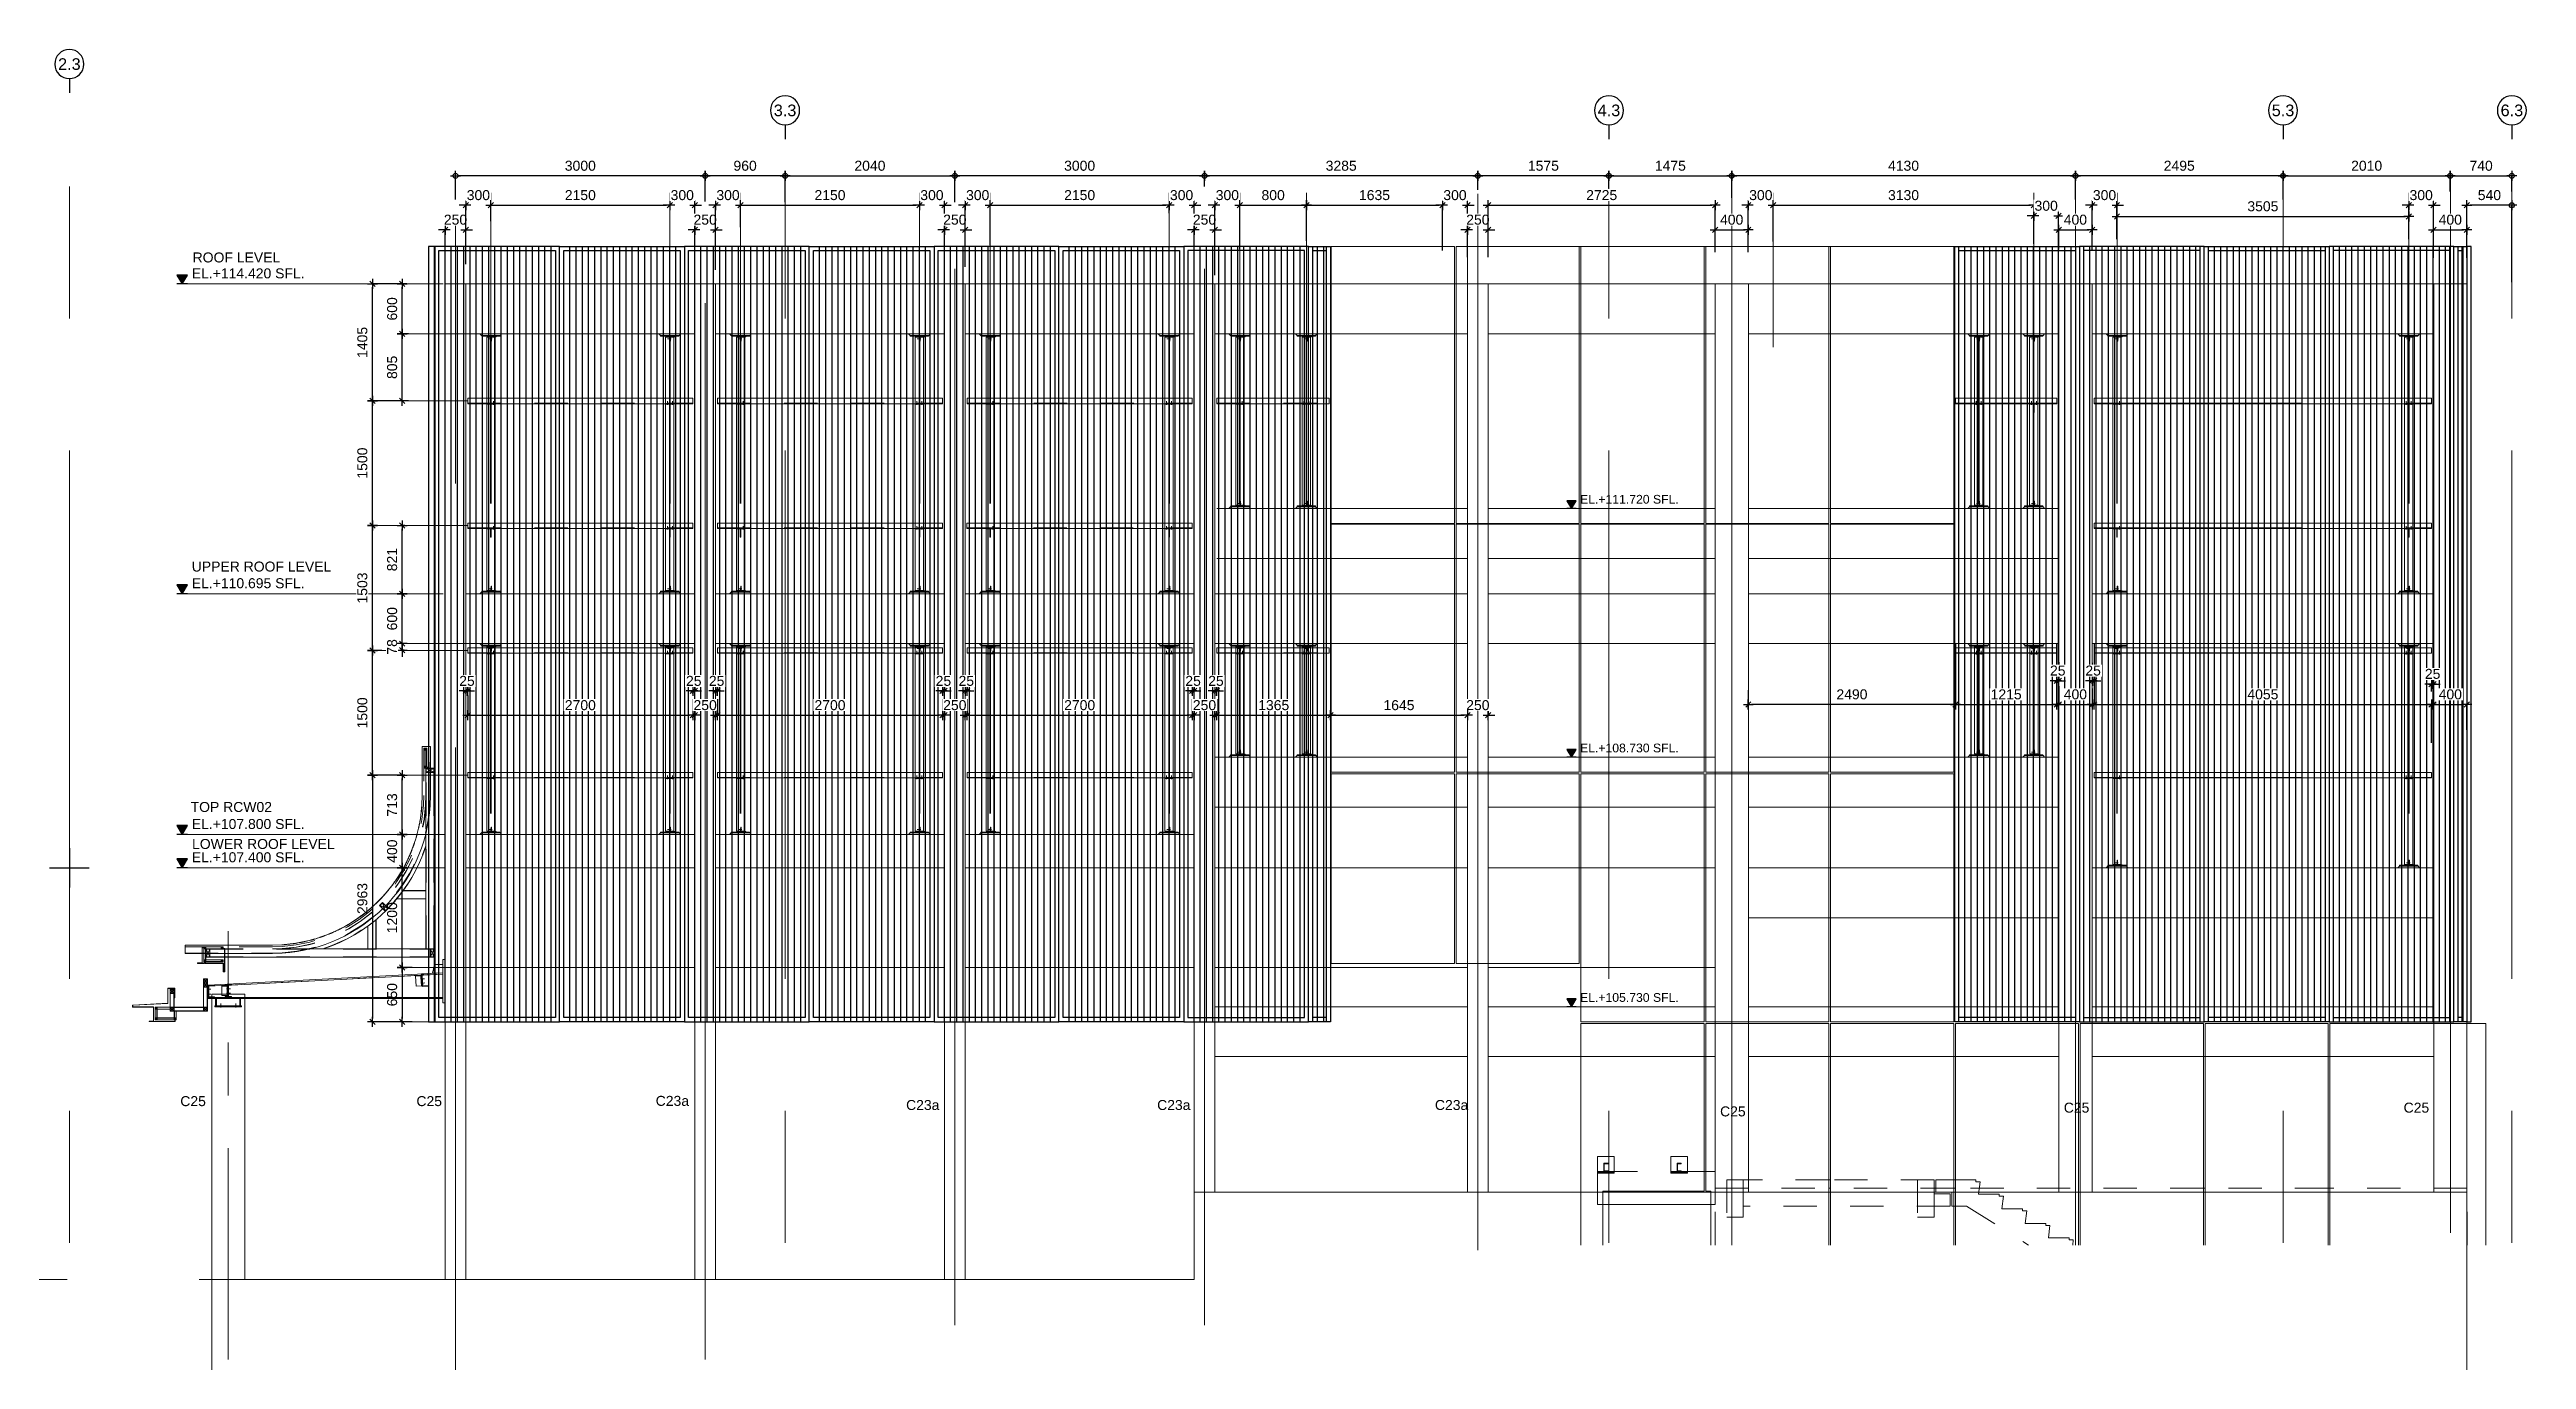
# Model space of a CAD drawing. Header units: millimetres. Extents: x 652937 to 1670132, y 1473552 to 2851037.
# Drawn here: x 663578.24 to 663608, y 1524555.08 to 1524570.83 of the extents above; entities that cross this region are included whole.
import ezdxf
from ezdxf.enums import TextEntityAlignment as Align

# ---------------------------------------------------------------- set-up
doc = ezdxf.new("R2010")
doc.units = ezdxf.units.MM
for name, pattern in [('Grid Line', [22.225, 12.7, -3.175, 3.175, -3.175]), ('HIDDEN', [0.375, 0.25, -0.125]), ('XKITLINE00', [0]), ('XKITLINE02', [4, 2, -2])]:
    doc.linetypes.add(name, pattern=pattern)
doc.layers.add('000 - 0_HIDE_OBJ_FRAMING_DEF_SUB', color=7, linetype='Continuous', plot=False)
for name, color, linetype, lineweight in [('A-230-M_FLOOR', 7, 'Continuous', 25), ('Bolt', 7, 'Continuous', 0), ('Part', 7, 'Continuous', 0), ('S-230-A-FLOOR', 7, 'Continuous', 9), ('S-GRID', 7, 'Continuous', 9), ('Vertical Circulation', 7, 'Continuous', 9), ('Z-030-M_GRID', 7, 'Continuous', 9), ('Z-230-A_LEVEL', 7, 'Continuous', 9)]:
    doc.layers.add(name, color=color, linetype=linetype, lineweight=lineweight)
for name, color, linetype in [('CVA044__', 7, 'Continuous'), ('DIM', 7, 'Continuous'), ('S-DIM', 7, 'Continuous'), ('Stan-Dim', 7, 'Continuous')]:
    doc.layers.add(name, color=color, linetype=linetype)
doc.styles.add('ANGSANA', font='angsana.shx', dxfattribs={"width": 0.9})
doc.styles.add('Arial', font='arial.ttf')
doc.styles.add('CKST2', font='romans.shx', dxfattribs={"width": 0.8, "height": 4})
doc.dimstyles.new('Dim 40 - Cen', dxfattribs={"dimscale": 0.04, "dimtxt": 3, "dimasz": 1, "dimexe": 0, "dimexo": 1, "dimgap": 1.5, "dimtad": 1, "dimdec": 0, "dimlfac": 1000, "dimzin": 1, "dimdsep": 46, "dimtxsty": 'Arial', "dimblk": 'CEN1', "dimcen": 0.09, "dimclrd": 7, "dimclre": 7, "dimclrt": 7, "dimadec": 0, "dimazin": 0, "dimtfac": 1, "dimtdec": 0, "dimtix": 1, "dimtofl": 0, "dimtmove": 2, "dimatfit": 3, "dimfxl": 1, "dimtfill": 1, "dimtolj": 1, "dimtzin": 0, "dimarcsym": 1})
doc.dimstyles.new('Dim 40 - Cen-End', dxfattribs={"dimscale": 0.04, "dimtxt": 3, "dimasz": 1, "dimexe": 0, "dimexo": 1, "dimgap": 1.5, "dimtad": 1, "dimdec": 0, "dimlfac": 1000, "dimzin": 1, "dimdsep": 46, "dimtxsty": 'Arial', "dimblk1": 'CEN1', "dimblk2": 'END', "dimsah": 1, "dimcen": 0.09, "dimclrd": 7, "dimclre": 7, "dimclrt": 7, "dimadec": 0, "dimazin": 0, "dimtfac": 1, "dimtdec": 0, "dimtix": 1, "dimtofl": 0, "dimtmove": 2, "dimatfit": 3, "dimfxl": 1, "dimtfill": 1, "dimtolj": 1, "dimtzin": 0, "dimarcsym": 1})
doc.dimstyles.new('Dim 40 - End', dxfattribs={"dimscale": 0.04, "dimtxt": 3, "dimasz": 1, "dimexe": 0, "dimexo": 2.5, "dimgap": 1.5, "dimtad": 1, "dimdec": 0, "dimlfac": 1000, "dimzin": 1, "dimdsep": 46, "dimtxsty": 'Arial', "dimblk": 'END', "dimcen": 0.09, "dimclrd": 7, "dimclre": 7, "dimclrt": 7, "dimadec": 0, "dimazin": 0, "dimtfac": 1, "dimtdec": 0, "dimtix": 1, "dimtofl": 0, "dimtmove": 2, "dimatfit": 3, "dimfxl": 1, "dimtfill": 1, "dimtfillclr": 256, "dimtolj": 1, "dimtzin": 0, "dimarcsym": 0})

msp = doc.modelspace()

# ---------------------------------------------------------------- texts
at = {"layer": 'CVA044__', "color": 7, "style": 'Arial'}
for s, p in [('ROOF LEVEL', (663579.9603, 1524568.2663)), ('UPPER ROOF LEVEL', (663579.9497, 1524564.55)), ('TOP RCW02', (663579.9362, 1524561.6595)), ('LOWER ROOF LEVEL', (663579.9532, 1524561.2148)), ('C25', (663579.8123, 1524558.123)), ('C25', (663582.6497, 1524558.123)), ('C23a', (663585.5248, 1524558.1263)), ('C23a', (663588.5336, 1524558.0765)), ('C23a', (663591.5503, 1524558.0765)), ('C23a', (663594.888, 1524558.0765)), ('C25', (663598.3147, 1524557.9994)), ('C25', (663602.4447, 1524558.0448)), ('C25', (663606.5281, 1524558.0448))]:
    msp.add_text(s, height=0.12, dxfattribs=at).set_placement(p)
at = {"layer": 'S-230-A-FLOOR', "color": 7, "insert": (663579.5339, 1524560.7787), "char_height": 0.00035, "attachment_point": 5, "style": 'Arial', "bg_fill": 3, "box_fill_scale": 1.1, "bg_fill_color": 256, "bg_fill_true_color": 13158600, "bg_fill_transparency": 0}
msp.add_mtext('\\A1;IN ABEYANCE', dxfattribs=at)

# ---------------------------------------------------------------- blocks, each defined once
blk = doc.blocks.new('GM_Louver Grill Vertical Z1 - Z Profile-20321545-ENT 3 ELE-4 Sheet')
at = {"layer": '000 - 0_HIDE_OBJ_FRAMING_DEF_SUB', "color": 7}
blk.add_line((197327, 105550), (197327, 114870), dxfattribs=at)
blk = doc.blocks.new('GM_Louver Grill Vertical Z1 - Z Profile-V141-ENT 3 ELE-4 Sheet')
at = {"layer": '000 - 0_HIDE_OBJ_FRAMING_DEF_SUB', "color": 7}
blk.add_line((187463, 105550), (187463, 114870), dxfattribs=at)
blk = doc.blocks.new('E4')
at = {"layer": '000 - 0_HIDE_OBJ_FRAMING_DEF_SUB', "color": 7}
for p, q in [((-1557116, 105550), (-1557116, 114870)), ((-1557116, 114820), (-1556953, 114820)), ((-1556953, 114870), (-1556953, 105550)), ((-1549352, 105550), (-1549352, 114870)), ((-1549352, 114820), (-1547952, 114820)), ((-1547952, 114870), (-1547952, 105550)), ((-1547852, 114870), (-1547852, 105550)), ((-1546452, 114820), (-1547852, 114820)), ((-1546452, 105550), (-1546452, 114870)), ((-1546352, 105550), (-1546352, 114870)), ((-1546352, 114820), (-1544952, 114820)), ((-1544952, 114870), (-1544952, 105550)), ((-1544852, 114870), (-1544852, 105550)), ((-1543452, 114820), (-1544852, 114820)), ((-1543452, 105550), (-1543452, 114870)), ((-1543352, 105550), (-1543352, 114870)), ((-1543352, 114820), (-1543296, 114820)), ((-1543296, 114870), (-1543296, 105550)), ((-1556953, 105600), (-1557116, 105600)), ((-1547952, 105600), (-1549352, 105600)), ((-1547852, 105600), (-1546452, 105600)), ((-1544952, 105600), (-1546352, 105600)), ((-1544852, 105600), (-1543452, 105600)), ((-1543296, 105600), (-1543352, 105600))]:
    blk.add_line(p, q, dxfattribs=at)
for points in [[(-1567668, 114870), (-1567741, 114870), (-1567741, 105550), (-1567668, 105550)], [(-1566166, 114870), (-1567666, 114870), (-1567666, 105550), (-1566166, 105550)], [(-1567616, 114820), (-1566216, 114820), (-1566216, 105600), (-1567616, 105600)], [(-1566166, 114870), (-1564666, 114870), (-1564666, 105550), (-1566166, 105550)], [(-1566116, 114820), (-1564716, 114820), (-1564716, 105600), (-1566116, 105600)], [(-1563166, 114870), (-1564666, 114870), (-1564666, 105550), (-1563166, 105550)], [(-1564616, 114820), (-1563216, 114820), (-1563216, 105600), (-1564616, 105600)], [(-1563166, 114870), (-1561666, 114870), (-1561666, 105550), (-1563166, 105550)], [(-1563116, 114820), (-1561716, 114820), (-1561716, 105600), (-1563116, 105600)], [(-1560166, 114870), (-1561666, 114870), (-1561666, 105550), (-1560166, 105550)], [(-1561616, 114820), (-1560216, 114820), (-1560216, 105600), (-1561616, 105600)], [(-1560166, 114870), (-1558666, 114870), (-1558666, 105550), (-1560166, 105550)], [(-1560116, 114820), (-1558716, 114820), (-1558716, 105600), (-1560116, 105600)], [(-1557166, 114870), (-1558666, 114870), (-1558666, 105550), (-1557166, 105550)], [(-1557216, 114820), (-1558616, 114820), (-1558616, 105600), (-1557216, 105600)], [(-1557166, 114870), (-1556903, 114870), (-1556903, 105550), (-1557166, 105550)], [(-1549402, 114870), (-1547902, 114870), (-1547902, 105550), (-1549402, 105550)], [(-1546402, 114870), (-1547902, 114870), (-1547902, 105550), (-1546402, 105550)], [(-1546402, 114870), (-1544902, 114870), (-1544902, 105550), (-1546402, 105550)], [(-1543402, 114870), (-1544902, 114870), (-1544902, 105550), (-1543402, 105550)], [(-1543402, 114870), (-1543246, 114870), (-1543246, 105550), (-1543402, 105550)], [(-1543196, 114870), (-1543246, 114870), (-1543246, 105550), (-1543196, 105550)]]:
    blk.add_lwpolyline(points, close=True, dxfattribs=at)
for name, p in [('GM_Louver Grill Vertical Z1 - Z Profile-V141-ENT 3 ELE-4 Sheet', (-1755005, 0)), ('GM_Louver Grill Vertical Z1 - Z Profile-V141-ENT 3 ELE-4 Sheet', (-1754930, 0)), ('GM_Louver Grill Vertical Z1 - Z Profile-V141-ENT 3 ELE-4 Sheet', (-1754855, 0)), ('GM_Louver Grill Vertical Z1 - Z Profile-V141-ENT 3 ELE-4 Sheet', (-1754780, 0)), ('GM_Louver Grill Vertical Z1 - Z Profile-V141-ENT 3 ELE-4 Sheet', (-1754705, 0)), ('GM_Louver Grill Vertical Z1 - Z Profile-V141-ENT 3 ELE-4 Sheet', (-1754630, 0)), ('GM_Louver Grill Vertical Z1 - Z Profile-V141-ENT 3 ELE-4 Sheet', (-1754555, 0)), ('GM_Louver Grill Vertical Z1 - Z Profile-V141-ENT 3 ELE-4 Sheet', (-1754480, 0)), ('GM_Louver Grill Vertical Z1 - Z Profile-V141-ENT 3 ELE-4 Sheet', (-1754405, 0)), ('GM_Louver Grill Vertical Z1 - Z Profile-V141-ENT 3 ELE-4 Sheet', (-1754330, 0)), ('GM_Louver Grill Vertical Z1 - Z Profile-V141-ENT 3 ELE-4 Sheet', (-1754255, 0)), ('GM_Louver Grill Vertical Z1 - Z Profile-V141-ENT 3 ELE-4 Sheet', (-1754180, 0)), ('GM_Louver Grill Vertical Z1 - Z Profile-V141-ENT 3 ELE-4 Sheet', (-1754105, 0)), ('GM_Louver Grill Vertical Z1 - Z Profile-V141-ENT 3 ELE-4 Sheet', (-1754030, 0)), ('GM_Louver Grill Vertical Z1 - Z Profile-V141-ENT 3 ELE-4 Sheet', (-1753955, 0)), ('GM_Louver Grill Vertical Z1 - Z Profile-V141-ENT 3 ELE-4 Sheet', (-1753880, 0)), ('GM_Louver Grill Vertical Z1 - Z Profile-V141-ENT 3 ELE-4 Sheet', (-1753805, 0)), ('GM_Louver Grill Vertical Z1 - Z Profile-V141-ENT 3 ELE-4 Sheet', (-1753730, 0)), ('GM_Louver Grill Vertical Z1 - Z Profile-V141-ENT 3 ELE-4 Sheet', (-1753505, 0)), ('GM_Louver Grill Vertical Z1 - Z Profile-V141-ENT 3 ELE-4 Sheet', (-1753430, 0)), ('GM_Louver Grill Vertical Z1 - Z Profile-V141-ENT 3 ELE-4 Sheet', (-1753355, 0)), ('GM_Louver Grill Vertical Z1 - Z Profile-V141-ENT 3 ELE-4 Sheet', (-1753280, 0)), ('GM_Louver Grill Vertical Z1 - Z Profile-V141-ENT 3 ELE-4 Sheet', (-1753205, 0)), ('GM_Louver Grill Vertical Z1 - Z Profile-V141-ENT 3 ELE-4 Sheet', (-1753130, 0)), ('GM_Louver Grill Vertical Z1 - Z Profile-V141-ENT 3 ELE-4 Sheet', (-1753055, 0)), ('GM_Louver Grill Vertical Z1 - Z Profile-V141-ENT 3 ELE-4 Sheet', (-1752980, 0)), ('GM_Louver Grill Vertical Z1 - Z Profile-V141-ENT 3 ELE-4 Sheet', (-1752905, 0)), ('GM_Louver Grill Vertical Z1 - Z Profile-V141-ENT 3 ELE-4 Sheet', (-1752830, 0)), ('GM_Louver Grill Vertical Z1 - Z Profile-V141-ENT 3 ELE-4 Sheet', (-1752755, 0)), ('GM_Louver Grill Vertical Z1 - Z Profile-V141-ENT 3 ELE-4 Sheet', (-1752680, 0)), ('GM_Louver Grill Vertical Z1 - Z Profile-V141-ENT 3 ELE-4 Sheet', (-1752605, 0)), ('GM_Louver Grill Vertical Z1 - Z Profile-V141-ENT 3 ELE-4 Sheet', (-1752530, 0)), ('GM_Louver Grill Vertical Z1 - Z Profile-V141-ENT 3 ELE-4 Sheet', (-1752455, 0)), ('GM_Louver Grill Vertical Z1 - Z Profile-V141-ENT 3 ELE-4 Sheet', (-1752380, 0)), ('GM_Louver Grill Vertical Z1 - Z Profile-V141-ENT 3 ELE-4 Sheet', (-1752305, 0)), ('GM_Louver Grill Vertical Z1 - Z Profile-V141-ENT 3 ELE-4 Sheet', (-1752230, 0)), ('GM_Louver Grill Vertical Z1 - Z Profile-V141-ENT 3 ELE-4 Sheet', (-1752005, 0)), ('GM_Louver Grill Vertical Z1 - Z Profile-V141-ENT 3 ELE-4 Sheet', (-1751930, 0)), ('GM_Louver Grill Vertical Z1 - Z Profile-V141-ENT 3 ELE-4 Sheet', (-1751855, 0)), ('GM_Louver Grill Vertical Z1 - Z Profile-V141-ENT 3 ELE-4 Sheet', (-1751780, 0)), ('GM_Louver Grill Vertical Z1 - Z Profile-V141-ENT 3 ELE-4 Sheet', (-1751705, 0)), ('GM_Louver Grill Vertical Z1 - Z Profile-V141-ENT 3 ELE-4 Sheet', (-1751630, 0)), ('GM_Louver Grill Vertical Z1 - Z Profile-V141-ENT 3 ELE-4 Sheet', (-1751555, 0)), ('GM_Louver Grill Vertical Z1 - Z Profile-V141-ENT 3 ELE-4 Sheet', (-1751480, 0)), ('GM_Louver Grill Vertical Z1 - Z Profile-V141-ENT 3 ELE-4 Sheet', (-1751405, 0)), ('GM_Louver Grill Vertical Z1 - Z Profile-V141-ENT 3 ELE-4 Sheet', (-1751330, 0)), ('GM_Louver Grill Vertical Z1 - Z Profile-V141-ENT 3 ELE-4 Sheet', (-1751255, 0)), ('GM_Louver Grill Vertical Z1 - Z Profile-V141-ENT 3 ELE-4 Sheet', (-1751180, 0)), ('GM_Louver Grill Vertical Z1 - Z Profile-V141-ENT 3 ELE-4 Sheet', (-1751105, 0)), ('GM_Louver Grill Vertical Z1 - Z Profile-V141-ENT 3 ELE-4 Sheet', (-1751030, 0)), ('GM_Louver Grill Vertical Z1 - Z Profile-V141-ENT 3 ELE-4 Sheet', (-1750955, 0)), ('GM_Louver Grill Vertical Z1 - Z Profile-V141-ENT 3 ELE-4 Sheet', (-1750880, 0)), ('GM_Louver Grill Vertical Z1 - Z Profile-V141-ENT 3 ELE-4 Sheet', (-1750805, 0)), ('GM_Louver Grill Vertical Z1 - Z Profile-V141-ENT 3 ELE-4 Sheet', (-1750730, 0)), ('GM_Louver Grill Vertical Z1 - Z Profile-V141-ENT 3 ELE-4 Sheet', (-1750505, 0)), ('GM_Louver Grill Vertical Z1 - Z Profile-V141-ENT 3 ELE-4 Sheet', (-1750430, 0)), ('GM_Louver Grill Vertical Z1 - Z Profile-V141-ENT 3 ELE-4 Sheet', (-1750355, 0)), ('GM_Louver Grill Vertical Z1 - Z Profile-V141-ENT 3 ELE-4 Sheet', (-1750280, 0)), ('GM_Louver Grill Vertical Z1 - Z Profile-V141-ENT 3 ELE-4 Sheet', (-1750205, 0)), ('GM_Louver Grill Vertical Z1 - Z Profile-V141-ENT 3 ELE-4 Sheet', (-1750130, 0)), ('GM_Louver Grill Vertical Z1 - Z Profile-V141-ENT 3 ELE-4 Sheet', (-1750055, 0)), ('GM_Louver Grill Vertical Z1 - Z Profile-V141-ENT 3 ELE-4 Sheet', (-1749980, 0)), ('GM_Louver Grill Vertical Z1 - Z Profile-V141-ENT 3 ELE-4 Sheet', (-1749905, 0)), ('GM_Louver Grill Vertical Z1 - Z Profile-V141-ENT 3 ELE-4 Sheet', (-1749830, 0)), ('GM_Louver Grill Vertical Z1 - Z Profile-V141-ENT 3 ELE-4 Sheet', (-1749755, 0)), ('GM_Louver Grill Vertical Z1 - Z Profile-V141-ENT 3 ELE-4 Sheet', (-1749680, 0)), ('GM_Louver Grill Vertical Z1 - Z Profile-V141-ENT 3 ELE-4 Sheet', (-1749605, 0)), ('GM_Louver Grill Vertical Z1 - Z Profile-V141-ENT 3 ELE-4 Sheet', (-1749530, 0)), ('GM_Louver Grill Vertical Z1 - Z Profile-V141-ENT 3 ELE-4 Sheet', (-1749455, 0)), ('GM_Louver Grill Vertical Z1 - Z Profile-V141-ENT 3 ELE-4 Sheet', (-1749380, 0)), ('GM_Louver Grill Vertical Z1 - Z Profile-V141-ENT 3 ELE-4 Sheet', (-1749305, 0)), ('GM_Louver Grill Vertical Z1 - Z Profile-V141-ENT 3 ELE-4 Sheet', (-1749230, 0)), ('GM_Louver Grill Vertical Z1 - Z Profile-V141-ENT 3 ELE-4 Sheet', (-1749005, 0)), ('GM_Louver Grill Vertical Z1 - Z Profile-V141-ENT 3 ELE-4 Sheet', (-1748930, 0)), ('GM_Louver Grill Vertical Z1 - Z Profile-V141-ENT 3 ELE-4 Sheet', (-1748855, 0)), ('GM_Louver Grill Vertical Z1 - Z Profile-V141-ENT 3 ELE-4 Sheet', (-1748780, 0)), ('GM_Louver Grill Vertical Z1 - Z Profile-V141-ENT 3 ELE-4 Sheet', (-1748705, 0)), ('GM_Louver Grill Vertical Z1 - Z Profile-V141-ENT 3 ELE-4 Sheet', (-1748630, 0)), ('GM_Louver Grill Vertical Z1 - Z Profile-V141-ENT 3 ELE-4 Sheet', (-1748555, 0)), ('GM_Louver Grill Vertical Z1 - Z Profile-V141-ENT 3 ELE-4 Sheet', (-1748480, 0)), ('GM_Louver Grill Vertical Z1 - Z Profile-V141-ENT 3 ELE-4 Sheet', (-1748405, 0)), ('GM_Louver Grill Vertical Z1 - Z Profile-V141-ENT 3 ELE-4 Sheet', (-1748330, 0)), ('GM_Louver Grill Vertical Z1 - Z Profile-V141-ENT 3 ELE-4 Sheet', (-1748255, 0)), ('GM_Louver Grill Vertical Z1 - Z Profile-V141-ENT 3 ELE-4 Sheet', (-1748180, 0)), ('GM_Louver Grill Vertical Z1 - Z Profile-V141-ENT 3 ELE-4 Sheet', (-1748105, 0)), ('GM_Louver Grill Vertical Z1 - Z Profile-V141-ENT 3 ELE-4 Sheet', (-1748030, 0)), ('GM_Louver Grill Vertical Z1 - Z Profile-V141-ENT 3 ELE-4 Sheet', (-1747955, 0)), ('GM_Louver Grill Vertical Z1 - Z Profile-V141-ENT 3 ELE-4 Sheet', (-1747880, 0)), ('GM_Louver Grill Vertical Z1 - Z Profile-V141-ENT 3 ELE-4 Sheet', (-1747805, 0)), ('GM_Louver Grill Vertical Z1 - Z Profile-V141-ENT 3 ELE-4 Sheet', (-1747730, 0)), ('GM_Louver Grill Vertical Z1 - Z Profile-V141-ENT 3 ELE-4 Sheet', (-1747505, 0)), ('GM_Louver Grill Vertical Z1 - Z Profile-V141-ENT 3 ELE-4 Sheet', (-1747430, 0)), ('GM_Louver Grill Vertical Z1 - Z Profile-V141-ENT 3 ELE-4 Sheet', (-1747355, 0)), ('GM_Louver Grill Vertical Z1 - Z Profile-V141-ENT 3 ELE-4 Sheet', (-1747280, 0)), ('GM_Louver Grill Vertical Z1 - Z Profile-V141-ENT 3 ELE-4 Sheet', (-1747205, 0)), ('GM_Louver Grill Vertical Z1 - Z Profile-V141-ENT 3 ELE-4 Sheet', (-1747130, 0)), ('GM_Louver Grill Vertical Z1 - Z Profile-V141-ENT 3 ELE-4 Sheet', (-1747055, 0)), ('GM_Louver Grill Vertical Z1 - Z Profile-V141-ENT 3 ELE-4 Sheet', (-1746980, 0)), ('GM_Louver Grill Vertical Z1 - Z Profile-V141-ENT 3 ELE-4 Sheet', (-1746905, 0)), ('GM_Louver Grill Vertical Z1 - Z Profile-V141-ENT 3 ELE-4 Sheet', (-1746830, 0)), ('GM_Louver Grill Vertical Z1 - Z Profile-V141-ENT 3 ELE-4 Sheet', (-1746755, 0)), ('GM_Louver Grill Vertical Z1 - Z Profile-V141-ENT 3 ELE-4 Sheet', (-1746680, 0)), ('GM_Louver Grill Vertical Z1 - Z Profile-V141-ENT 3 ELE-4 Sheet', (-1746605, 0)), ('GM_Louver Grill Vertical Z1 - Z Profile-V141-ENT 3 ELE-4 Sheet', (-1746530, 0)), ('GM_Louver Grill Vertical Z1 - Z Profile-V141-ENT 3 ELE-4 Sheet', (-1746455, 0)), ('GM_Louver Grill Vertical Z1 - Z Profile-V141-ENT 3 ELE-4 Sheet', (-1746380, 0)), ('GM_Louver Grill Vertical Z1 - Z Profile-V141-ENT 3 ELE-4 Sheet', (-1746305, 0)), ('GM_Louver Grill Vertical Z1 - Z Profile-V141-ENT 3 ELE-4 Sheet', (-1746230, 0)), ('GM_Louver Grill Vertical Z1 - Z Profile-V141-ENT 3 ELE-4 Sheet', (-1746005, 0)), ('GM_Louver Grill Vertical Z1 - Z Profile-V141-ENT 3 ELE-4 Sheet', (-1745930, 0)), ('GM_Louver Grill Vertical Z1 - Z Profile-V141-ENT 3 ELE-4 Sheet', (-1745855, 0)), ('GM_Louver Grill Vertical Z1 - Z Profile-V141-ENT 3 ELE-4 Sheet', (-1745780, 0)), ('GM_Louver Grill Vertical Z1 - Z Profile-V141-ENT 3 ELE-4 Sheet', (-1745705, 0)), ('GM_Louver Grill Vertical Z1 - Z Profile-V141-ENT 3 ELE-4 Sheet', (-1745630, 0)), ('GM_Louver Grill Vertical Z1 - Z Profile-V141-ENT 3 ELE-4 Sheet', (-1745555, 0)), ('GM_Louver Grill Vertical Z1 - Z Profile-V141-ENT 3 ELE-4 Sheet', (-1745480, 0)), ('GM_Louver Grill Vertical Z1 - Z Profile-V141-ENT 3 ELE-4 Sheet', (-1745405, 0)), ('GM_Louver Grill Vertical Z1 - Z Profile-V141-ENT 3 ELE-4 Sheet', (-1745330, 0)), ('GM_Louver Grill Vertical Z1 - Z Profile-V141-ENT 3 ELE-4 Sheet', (-1745255, 0)), ('GM_Louver Grill Vertical Z1 - Z Profile-V141-ENT 3 ELE-4 Sheet', (-1745180, 0)), ('GM_Louver Grill Vertical Z1 - Z Profile-V141-ENT 3 ELE-4 Sheet', (-1745105, 0)), ('GM_Louver Grill Vertical Z1 - Z Profile-V141-ENT 3 ELE-4 Sheet', (-1745030, 0)), ('GM_Louver Grill Vertical Z1 - Z Profile-V141-ENT 3 ELE-4 Sheet', (-1744955, 0)), ('GM_Louver Grill Vertical Z1 - Z Profile-V141-ENT 3 ELE-4 Sheet', (-1744880, 0)), ('GM_Louver Grill Vertical Z1 - Z Profile-V141-ENT 3 ELE-4 Sheet', (-1744805, 0)), ('GM_Louver Grill Vertical Z1 - Z Profile-V141-ENT 3 ELE-4 Sheet', (-1744730, 0)), ('GM_Louver Grill Vertical Z1 - Z Profile-V141-ENT 3 ELE-4 Sheet', (-1744522, 0)), ('GM_Louver Grill Vertical Z1 - Z Profile-V141-ENT 3 ELE-4 Sheet', (-1744447, 0)), ('GM_Louver Grill Vertical Z1 - Z Profile-20321545-ENT 3 ELE-4 Sheet', (-1746605, 0)), ('GM_Louver Grill Vertical Z1 - Z Profile-20321545-ENT 3 ELE-4 Sheet', (-1746530, 0)), ('GM_Louver Grill Vertical Z1 - Z Profile-20321545-ENT 3 ELE-4 Sheet', (-1746455, 0)), ('GM_Louver Grill Vertical Z1 - Z Profile-20321545-ENT 3 ELE-4 Sheet', (-1746380, 0)), ('GM_Louver Grill Vertical Z1 - Z Profile-20321545-ENT 3 ELE-4 Sheet', (-1746305, 0)), ('GM_Louver Grill Vertical Z1 - Z Profile-20321545-ENT 3 ELE-4 Sheet', (-1746230, 0)), ('GM_Louver Grill Vertical Z1 - Z Profile-20321545-ENT 3 ELE-4 Sheet', (-1746155, 0)), ('GM_Louver Grill Vertical Z1 - Z Profile-20321545-ENT 3 ELE-4 Sheet', (-1746080, 0)), ('GM_Louver Grill Vertical Z1 - Z Profile-20321545-ENT 3 ELE-4 Sheet', (-1746005, 0)), ('GM_Louver Grill Vertical Z1 - Z Profile-20321545-ENT 3 ELE-4 Sheet', (-1745930, 0)), ('GM_Louver Grill Vertical Z1 - Z Profile-20321545-ENT 3 ELE-4 Sheet', (-1745855, 0)), ('GM_Louver Grill Vertical Z1 - Z Profile-20321545-ENT 3 ELE-4 Sheet', (-1745780, 0)), ('GM_Louver Grill Vertical Z1 - Z Profile-20321545-ENT 3 ELE-4 Sheet', (-1745705, 0)), ('GM_Louver Grill Vertical Z1 - Z Profile-20321545-ENT 3 ELE-4 Sheet', (-1745630, 0)), ('GM_Louver Grill Vertical Z1 - Z Profile-20321545-ENT 3 ELE-4 Sheet', (-1745555, 0)), ('GM_Louver Grill Vertical Z1 - Z Profile-20321545-ENT 3 ELE-4 Sheet', (-1745480, 0)), ('GM_Louver Grill Vertical Z1 - Z Profile-20321545-ENT 3 ELE-4 Sheet', (-1745405, 0)), ('GM_Louver Grill Vertical Z1 - Z Profile-20321545-ENT 3 ELE-4 Sheet', (-1745330, 0)), ('GM_Louver Grill Vertical Z1 - Z Profile-20321545-ENT 3 ELE-4 Sheet', (-1745105, 0)), ('GM_Louver Grill Vertical Z1 - Z Profile-20321545-ENT 3 ELE-4 Sheet', (-1745030, 0)), ('GM_Louver Grill Vertical Z1 - Z Profile-20321545-ENT 3 ELE-4 Sheet', (-1744955, 0)), ('GM_Louver Grill Vertical Z1 - Z Profile-20321545-ENT 3 ELE-4 Sheet', (-1744880, 0)), ('GM_Louver Grill Vertical Z1 - Z Profile-20321545-ENT 3 ELE-4 Sheet', (-1744805, 0)), ('GM_Louver Grill Vertical Z1 - Z Profile-20321545-ENT 3 ELE-4 Sheet', (-1744730, 0)), ('GM_Louver Grill Vertical Z1 - Z Profile-20321545-ENT 3 ELE-4 Sheet', (-1744655, 0)), ('GM_Louver Grill Vertical Z1 - Z Profile-20321545-ENT 3 ELE-4 Sheet', (-1744580, 0)), ('GM_Louver Grill Vertical Z1 - Z Profile-20321545-ENT 3 ELE-4 Sheet', (-1744505, 0)), ('GM_Louver Grill Vertical Z1 - Z Profile-20321545-ENT 3 ELE-4 Sheet', (-1744430, 0)), ('GM_Louver Grill Vertical Z1 - Z Profile-20321545-ENT 3 ELE-4 Sheet', (-1744355, 0)), ('GM_Louver Grill Vertical Z1 - Z Profile-20321545-ENT 3 ELE-4 Sheet', (-1744280, 0)), ('GM_Louver Grill Vertical Z1 - Z Profile-20321545-ENT 3 ELE-4 Sheet', (-1744205, 0)), ('GM_Louver Grill Vertical Z1 - Z Profile-20321545-ENT 3 ELE-4 Sheet', (-1744130, 0)), ('GM_Louver Grill Vertical Z1 - Z Profile-20321545-ENT 3 ELE-4 Sheet', (-1744055, 0)), ('GM_Louver Grill Vertical Z1 - Z Profile-20321545-ENT 3 ELE-4 Sheet', (-1743980, 0)), ('GM_Louver Grill Vertical Z1 - Z Profile-20321545-ENT 3 ELE-4 Sheet', (-1743905, 0)), ('GM_Louver Grill Vertical Z1 - Z Profile-20321545-ENT 3 ELE-4 Sheet', (-1743830, 0)), ('GM_Louver Grill Vertical Z1 - Z Profile-20321545-ENT 3 ELE-4 Sheet', (-1743605, 0)), ('GM_Louver Grill Vertical Z1 - Z Profile-20321545-ENT 3 ELE-4 Sheet', (-1743530, 0)), ('GM_Louver Grill Vertical Z1 - Z Profile-20321545-ENT 3 ELE-4 Sheet', (-1743455, 0)), ('GM_Louver Grill Vertical Z1 - Z Profile-20321545-ENT 3 ELE-4 Sheet', (-1743380, 0)), ('GM_Louver Grill Vertical Z1 - Z Profile-20321545-ENT 3 ELE-4 Sheet', (-1743305, 0)), ('GM_Louver Grill Vertical Z1 - Z Profile-20321545-ENT 3 ELE-4 Sheet', (-1743230, 0)), ('GM_Louver Grill Vertical Z1 - Z Profile-20321545-ENT 3 ELE-4 Sheet', (-1743155, 0)), ('GM_Louver Grill Vertical Z1 - Z Profile-20321545-ENT 3 ELE-4 Sheet', (-1743080, 0)), ('GM_Louver Grill Vertical Z1 - Z Profile-20321545-ENT 3 ELE-4 Sheet', (-1743005, 0)), ('GM_Louver Grill Vertical Z1 - Z Profile-20321545-ENT 3 ELE-4 Sheet', (-1742930, 0)), ('GM_Louver Grill Vertical Z1 - Z Profile-20321545-ENT 3 ELE-4 Sheet', (-1742855, 0)), ('GM_Louver Grill Vertical Z1 - Z Profile-20321545-ENT 3 ELE-4 Sheet', (-1742780, 0)), ('GM_Louver Grill Vertical Z1 - Z Profile-20321545-ENT 3 ELE-4 Sheet', (-1742705, 0)), ('GM_Louver Grill Vertical Z1 - Z Profile-20321545-ENT 3 ELE-4 Sheet', (-1742630, 0)), ('GM_Louver Grill Vertical Z1 - Z Profile-20321545-ENT 3 ELE-4 Sheet', (-1742555, 0)), ('GM_Louver Grill Vertical Z1 - Z Profile-20321545-ENT 3 ELE-4 Sheet', (-1742480, 0)), ('GM_Louver Grill Vertical Z1 - Z Profile-20321545-ENT 3 ELE-4 Sheet', (-1742405, 0)), ('GM_Louver Grill Vertical Z1 - Z Profile-20321545-ENT 3 ELE-4 Sheet', (-1742330, 0)), ('GM_Louver Grill Vertical Z1 - Z Profile-20321545-ENT 3 ELE-4 Sheet', (-1742105, 0)), ('GM_Louver Grill Vertical Z1 - Z Profile-20321545-ENT 3 ELE-4 Sheet', (-1742030, 0)), ('GM_Louver Grill Vertical Z1 - Z Profile-20321545-ENT 3 ELE-4 Sheet', (-1741955, 0)), ('GM_Louver Grill Vertical Z1 - Z Profile-20321545-ENT 3 ELE-4 Sheet', (-1741880, 0)), ('GM_Louver Grill Vertical Z1 - Z Profile-20321545-ENT 3 ELE-4 Sheet', (-1741805, 0)), ('GM_Louver Grill Vertical Z1 - Z Profile-20321545-ENT 3 ELE-4 Sheet', (-1741730, 0)), ('GM_Louver Grill Vertical Z1 - Z Profile-20321545-ENT 3 ELE-4 Sheet', (-1741655, 0)), ('GM_Louver Grill Vertical Z1 - Z Profile-20321545-ENT 3 ELE-4 Sheet', (-1741580, 0)), ('GM_Louver Grill Vertical Z1 - Z Profile-20321545-ENT 3 ELE-4 Sheet', (-1741505, 0)), ('GM_Louver Grill Vertical Z1 - Z Profile-20321545-ENT 3 ELE-4 Sheet', (-1741430, 0)), ('GM_Louver Grill Vertical Z1 - Z Profile-20321545-ENT 3 ELE-4 Sheet', (-1741355, 0)), ('GM_Louver Grill Vertical Z1 - Z Profile-20321545-ENT 3 ELE-4 Sheet', (-1741280, 0)), ('GM_Louver Grill Vertical Z1 - Z Profile-20321545-ENT 3 ELE-4 Sheet', (-1741205, 0)), ('GM_Louver Grill Vertical Z1 - Z Profile-20321545-ENT 3 ELE-4 Sheet', (-1741130, 0)), ('GM_Louver Grill Vertical Z1 - Z Profile-20321545-ENT 3 ELE-4 Sheet', (-1741055, 0)), ('GM_Louver Grill Vertical Z1 - Z Profile-20321545-ENT 3 ELE-4 Sheet', (-1740980, 0)), ('GM_Louver Grill Vertical Z1 - Z Profile-20321545-ENT 3 ELE-4 Sheet', (-1740905, 0)), ('GM_Louver Grill Vertical Z1 - Z Profile-20321545-ENT 3 ELE-4 Sheet', (-1740830, 0))]:
    blk.add_blockref(name, p, dxfattribs=at)
at = {"layer": '000 - 0_HIDE_OBJ_FRAMING_DEF_SUB', "color": 7, "xscale": -0.999999999999999}
blk.add_blockref('GM_Louver Grill Vertical Z1 - Z Profile-20321545-ENT 3 ELE-4 Sheet', (-1345975, 0), dxfattribs=at)
blk = doc.blocks.new('CEN1')
at = {"color": 7}
for p, q in [((1.5, 0), (-1.5, 0)), ((0, 1.5), (0, -1.5))]:
    blk.add_line(p, q, dxfattribs=at)
blk.add_circle((0, 0), 0.75, dxfattribs=at)
blk = doc.blocks.new('*D128')
at = {"layer": 'Defpoints', "color": 7, "transparency": 16777216}
for p in [(663602.584, 1524569.307), (663602.584, 1524568.984), (663605.079, 1524568.984)]:
    blk.add_point(p, dxfattribs=at)
at = {"layer": 'S-DIM', "color": 7, "lineweight": -2, "transparency": 16777216}
for p, q in [((663602.584, 1524569.024), (663602.584, 1524569.307)), ((663605.039, 1524569.307), (663602.624, 1524569.307)), ((663605.079, 1524569.024), (663605.079, 1524569.307))]:
    blk.add_line(p, q, dxfattribs=at)
at = {"layer": 'S-DIM', "color": 7, "lineweight": -2, "transparency": 16777216, "xscale": 0.04, "yscale": 0.04, "zscale": 0.04, "rotation": 180}
blk.add_blockref('CEN1', (663602.584, 1524569.307), dxfattribs=at)
at = {"layer": 'S-DIM', "color": 7, "lineweight": -2, "transparency": 16777216, "xscale": 0.04, "yscale": 0.04, "zscale": 0.04}
blk.add_blockref('CEN1', (663605.079, 1524569.307), dxfattribs=at)
at = {"layer": 'S-DIM', "color": 7, "transparency": 16777216, "insert": (663603.832, 1524569.428), "char_height": 0.12, "attachment_point": 5, "style": 'Arial', "bg_fill": 3, "box_fill_scale": 1.1, "bg_fill_color": 256, "bg_fill_true_color": 13158600, "bg_fill_transparency": 0}
blk.add_mtext('\\A1;2495', dxfattribs=at)
blk = doc.blocks.new('*D129')
at = {"layer": 'Defpoints', "color": 7, "transparency": 16777216}
for p in [(663605.079, 1524569.167), (663607.089, 1524569.307), (663607.089, 1524569.167)]:
    blk.add_point(p, dxfattribs=at)
at = {"layer": 'S-DIM', "color": 7, "lineweight": -2, "transparency": 16777216}
for p, q in [((663605.079, 1524569.207), (663605.079, 1524569.307)), ((663605.119, 1524569.307), (663607.049, 1524569.307)), ((663607.089, 1524569.207), (663607.089, 1524569.307))]:
    blk.add_line(p, q, dxfattribs=at)
at = {"layer": 'S-DIM', "color": 7, "lineweight": -2, "transparency": 16777216, "xscale": 0.04, "yscale": 0.04, "zscale": 0.04, "rotation": 180}
blk.add_blockref('CEN1', (663605.079, 1524569.307), dxfattribs=at)
at = {"layer": 'S-DIM', "color": 7, "lineweight": -2, "transparency": 16777216, "xscale": 0.04, "yscale": 0.04, "zscale": 0.04}
blk.add_blockref('CEN1', (663607.089, 1524569.307), dxfattribs=at)
at = {"layer": 'S-DIM', "color": 7, "transparency": 16777216, "insert": (663606.084, 1524569.428), "char_height": 0.12, "attachment_point": 5, "style": 'Arial', "bg_fill": 3, "box_fill_scale": 1.1, "bg_fill_color": 256, "bg_fill_true_color": 13158600, "bg_fill_transparency": 0}
blk.add_mtext('\\A1;2010', dxfattribs=at)
blk = doc.blocks.new('*D130')
at = {"layer": 'Defpoints', "color": 7, "transparency": 16777216}
for p in [(663598.454, 1524569.307), (663598.454, 1524569.005), (663602.584, 1524569.005)]:
    blk.add_point(p, dxfattribs=at)
at = {"layer": 'S-DIM', "color": 7, "lineweight": -2, "transparency": 16777216}
for p, q in [((663598.454, 1524569.045), (663598.454, 1524569.307)), ((663602.544, 1524569.307), (663598.494, 1524569.307)), ((663602.584, 1524569.045), (663602.584, 1524569.307))]:
    blk.add_line(p, q, dxfattribs=at)
at = {"layer": 'S-DIM', "color": 7, "lineweight": -2, "transparency": 16777216, "xscale": 0.04, "yscale": 0.04, "zscale": 0.04, "rotation": 180}
blk.add_blockref('CEN1', (663598.454, 1524569.307), dxfattribs=at)
at = {"layer": 'S-DIM', "color": 7, "lineweight": -2, "transparency": 16777216, "xscale": 0.04, "yscale": 0.04, "zscale": 0.04}
blk.add_blockref('CEN1', (663602.584, 1524569.307), dxfattribs=at)
at = {"layer": 'S-DIM', "color": 7, "transparency": 16777216, "insert": (663600.519, 1524569.428), "char_height": 0.12, "attachment_point": 5, "style": 'Arial', "bg_fill": 3, "box_fill_scale": 1.1, "bg_fill_color": 256, "bg_fill_true_color": 13158600, "bg_fill_transparency": 0}
blk.add_mtext('\\A1;4130', dxfattribs=at)
blk = doc.blocks.new('*D131')
at = {"layer": 'Defpoints', "color": 7, "transparency": 16777216}
for p in [(663596.979, 1524569.141), (663598.454, 1524569.307), (663598.454, 1524569.141)]:
    blk.add_point(p, dxfattribs=at)
at = {"layer": 'S-DIM', "color": 7, "lineweight": -2, "transparency": 16777216}
for p, q in [((663596.979, 1524569.181), (663596.979, 1524569.307)), ((663597.019, 1524569.307), (663598.414, 1524569.307)), ((663598.454, 1524569.181), (663598.454, 1524569.307))]:
    blk.add_line(p, q, dxfattribs=at)
at = {"layer": 'S-DIM', "color": 7, "lineweight": -2, "transparency": 16777216, "xscale": 0.04, "yscale": 0.04, "zscale": 0.04, "rotation": 180}
blk.add_blockref('CEN1', (663596.979, 1524569.307), dxfattribs=at)
at = {"layer": 'S-DIM', "color": 7, "lineweight": -2, "transparency": 16777216, "xscale": 0.04, "yscale": 0.04, "zscale": 0.04}
blk.add_blockref('CEN1', (663598.454, 1524569.307), dxfattribs=at)
at = {"layer": 'S-DIM', "color": 7, "transparency": 16777216, "insert": (663597.717, 1524569.428), "char_height": 0.12, "attachment_point": 5, "style": 'Arial', "bg_fill": 3, "box_fill_scale": 1.1, "bg_fill_color": 256, "bg_fill_true_color": 13158600, "bg_fill_transparency": 0}
blk.add_mtext('\\A1;1475', dxfattribs=at)
blk = doc.blocks.new('*D132')
at = {"layer": 'Defpoints', "color": 7, "transparency": 16777216}
for p in [(663595.404, 1524569.307), (663595.404, 1524569.099), (663596.979, 1524569.116)]:
    blk.add_point(p, dxfattribs=at)
at = {"layer": 'S-DIM', "color": 7, "lineweight": -2, "transparency": 16777216}
for p, q in [((663595.404, 1524569.139), (663595.404, 1524569.307)), ((663596.939, 1524569.307), (663595.444, 1524569.307)), ((663596.979, 1524569.156), (663596.979, 1524569.307))]:
    blk.add_line(p, q, dxfattribs=at)
at = {"layer": 'S-DIM', "color": 7, "lineweight": -2, "transparency": 16777216, "xscale": 0.04, "yscale": 0.04, "zscale": 0.04, "rotation": 180}
blk.add_blockref('CEN1', (663595.404, 1524569.307), dxfattribs=at)
at = {"layer": 'S-DIM', "color": 7, "lineweight": -2, "transparency": 16777216, "xscale": 0.04, "yscale": 0.04, "zscale": 0.04}
blk.add_blockref('CEN1', (663596.979, 1524569.307), dxfattribs=at)
at = {"layer": 'S-DIM', "color": 7, "transparency": 16777216, "insert": (663596.192, 1524569.428), "char_height": 0.12, "attachment_point": 5, "style": 'Arial', "bg_fill": 3, "box_fill_scale": 1.1, "bg_fill_color": 256, "bg_fill_true_color": 13158600, "bg_fill_transparency": 0}
blk.add_mtext('\\A1;1575', dxfattribs=at)
blk = doc.blocks.new('*D133')
at = {"layer": 'Defpoints', "color": 7, "transparency": 16777216}
for p in [(663592.119, 1524569.307), (663592.119, 1524569.174), (663595.404, 1524569.174)]:
    blk.add_point(p, dxfattribs=at)
at = {"layer": 'S-DIM', "color": 7, "lineweight": -2, "transparency": 16777216}
for p, q in [((663592.119, 1524569.214), (663592.119, 1524569.307)), ((663595.364, 1524569.307), (663592.159, 1524569.307)), ((663595.404, 1524569.214), (663595.404, 1524569.307))]:
    blk.add_line(p, q, dxfattribs=at)
at = {"layer": 'S-DIM', "color": 7, "lineweight": -2, "transparency": 16777216, "xscale": 0.04, "yscale": 0.04, "zscale": 0.04, "rotation": 180}
blk.add_blockref('CEN1', (663592.119, 1524569.307), dxfattribs=at)
at = {"layer": 'S-DIM', "color": 7, "lineweight": -2, "transparency": 16777216, "xscale": 0.04, "yscale": 0.04, "zscale": 0.04}
blk.add_blockref('CEN1', (663595.404, 1524569.307), dxfattribs=at)
at = {"layer": 'S-DIM', "color": 7, "transparency": 16777216, "insert": (663593.762, 1524569.428), "char_height": 0.12, "attachment_point": 5, "style": 'Arial', "bg_fill": 3, "box_fill_scale": 1.1, "bg_fill_color": 256, "bg_fill_true_color": 13158600, "bg_fill_transparency": 0}
blk.add_mtext('\\A1;3285', dxfattribs=at)
blk = doc.blocks.new('*D134')
at = {"layer": 'Defpoints', "color": 7, "transparency": 16777216}
for p in [(663589.119, 1524569.307), (663589.119, 1524569.141), (663592.119, 1524569.141)]:
    blk.add_point(p, dxfattribs=at)
at = {"layer": 'S-DIM', "color": 7, "lineweight": -2, "transparency": 16777216}
for p, q in [((663589.119, 1524569.181), (663589.119, 1524569.307)), ((663592.079, 1524569.307), (663589.159, 1524569.307)), ((663592.119, 1524569.181), (663592.119, 1524569.307))]:
    blk.add_line(p, q, dxfattribs=at)
at = {"layer": 'S-DIM', "color": 7, "lineweight": -2, "transparency": 16777216, "xscale": 0.04, "yscale": 0.04, "zscale": 0.04, "rotation": 180}
blk.add_blockref('CEN1', (663589.119, 1524569.307), dxfattribs=at)
at = {"layer": 'S-DIM', "color": 7, "lineweight": -2, "transparency": 16777216, "xscale": 0.04, "yscale": 0.04, "zscale": 0.04}
blk.add_blockref('CEN1', (663592.119, 1524569.307), dxfattribs=at)
at = {"layer": 'S-DIM', "color": 7, "transparency": 16777216, "insert": (663590.619, 1524569.428), "char_height": 0.12, "attachment_point": 5, "style": 'Arial', "bg_fill": 3, "box_fill_scale": 1.1, "bg_fill_color": 256, "bg_fill_true_color": 13158600, "bg_fill_transparency": 0}
blk.add_mtext('\\A1;3000', dxfattribs=at)
blk = doc.blocks.new('*D135')
at = {"layer": 'Defpoints', "color": 7, "transparency": 16777216}
for p in [(663589.119, 1524569.307), (663587.079, 1524568.949), (663589.119, 1524568.949)]:
    blk.add_point(p, dxfattribs=at)
at = {"layer": 'S-DIM', "color": 7, "lineweight": -2, "transparency": 16777216}
for p, q in [((663587.079, 1524568.989), (663587.079, 1524569.307)), ((663587.119, 1524569.307), (663589.079, 1524569.307)), ((663589.119, 1524568.989), (663589.119, 1524569.307))]:
    blk.add_line(p, q, dxfattribs=at)
at = {"layer": 'S-DIM', "color": 7, "lineweight": -2, "transparency": 16777216, "xscale": 0.04, "yscale": 0.04, "zscale": 0.04, "rotation": 180}
blk.add_blockref('CEN1', (663587.079, 1524569.307), dxfattribs=at)
at = {"layer": 'S-DIM', "color": 7, "lineweight": -2, "transparency": 16777216, "xscale": 0.04, "yscale": 0.04, "zscale": 0.04}
blk.add_blockref('CEN1', (663589.119, 1524569.307), dxfattribs=at)
at = {"layer": 'S-DIM', "color": 7, "transparency": 16777216, "insert": (663588.099, 1524569.428), "char_height": 0.12, "attachment_point": 5, "style": 'Arial', "bg_fill": 3, "box_fill_scale": 1.1, "bg_fill_color": 256, "bg_fill_true_color": 13158600, "bg_fill_transparency": 0}
blk.add_mtext('\\A1;2040', dxfattribs=at)
blk = doc.blocks.new('*D136')
at = {"layer": 'Defpoints', "color": 7, "transparency": 16777216}
for p in [(663586.119, 1524569.307), (663586.119, 1524568.957), (663587.079, 1524568.957)]:
    blk.add_point(p, dxfattribs=at)
at = {"layer": 'S-DIM', "color": 7, "lineweight": -2, "transparency": 16777216}
for p, q in [((663586.119, 1524568.997), (663586.119, 1524569.307)), ((663587.039, 1524569.307), (663586.159, 1524569.307)), ((663587.079, 1524568.997), (663587.079, 1524569.307))]:
    blk.add_line(p, q, dxfattribs=at)
at = {"layer": 'S-DIM', "color": 7, "lineweight": -2, "transparency": 16777216, "xscale": 0.04, "yscale": 0.04, "zscale": 0.04, "rotation": 180}
blk.add_blockref('CEN1', (663586.119, 1524569.307), dxfattribs=at)
at = {"layer": 'S-DIM', "color": 7, "lineweight": -2, "transparency": 16777216, "xscale": 0.04, "yscale": 0.04, "zscale": 0.04}
blk.add_blockref('CEN1', (663587.079, 1524569.307), dxfattribs=at)
at = {"layer": 'S-DIM', "color": 7, "transparency": 16777216, "insert": (663586.599, 1524569.428), "char_height": 0.12, "attachment_point": 5, "style": 'Arial', "bg_fill": 3, "box_fill_scale": 1.1, "bg_fill_color": 256, "bg_fill_true_color": 13158600, "bg_fill_transparency": 0}
blk.add_mtext('\\A1;960', dxfattribs=at)
blk = doc.blocks.new('*D137')
at = {"layer": 'Defpoints', "color": 7, "transparency": 16777216}
for p in [(663583.119, 1524569.307), (663583.119, 1524568.982), (663586.119, 1524568.982)]:
    blk.add_point(p, dxfattribs=at)
at = {"layer": 'S-DIM', "color": 7, "lineweight": -2, "transparency": 16777216}
for p, q in [((663583.119, 1524569.022), (663583.119, 1524569.307)), ((663586.079, 1524569.307), (663583.159, 1524569.307)), ((663586.119, 1524569.022), (663586.119, 1524569.307))]:
    blk.add_line(p, q, dxfattribs=at)
at = {"layer": 'S-DIM', "color": 7, "lineweight": -2, "transparency": 16777216, "xscale": 0.04, "yscale": 0.04, "zscale": 0.04, "rotation": 180}
blk.add_blockref('CEN1', (663583.119, 1524569.307), dxfattribs=at)
at = {"layer": 'S-DIM', "color": 7, "lineweight": -2, "transparency": 16777216, "xscale": 0.04, "yscale": 0.04, "zscale": 0.04}
blk.add_blockref('CEN1', (663586.119, 1524569.307), dxfattribs=at)
at = {"layer": 'S-DIM', "color": 7, "transparency": 16777216, "insert": (663584.619, 1524569.428), "char_height": 0.12, "attachment_point": 5, "style": 'Arial', "bg_fill": 3, "box_fill_scale": 1.1, "bg_fill_color": 256, "bg_fill_true_color": 13158600, "bg_fill_transparency": 0}
blk.add_mtext('\\A1;3000', dxfattribs=at)
blk = doc.blocks.new('LEV-SEC')
blk.add_hatch(color=7).paths.add_polyline_path([(-1.62, 2.67), (0, 0), (1.62, 2.67)])
at = {"color": 7}
for p, q in [((-1.62, 2.67), (0, 0)), ((1.62, 2.67), (-1.62, 2.67)), ((1.62, 0), (-1.62, 0)), ((0, 0), (1.62, 2.67))]:
    blk.add_line(p, q, dxfattribs=at)
at = {"color": 7, "style": 'ANGSANA'}
blk.add_attdef('ELEVATION', text='', height=2.4, dxfattribs=at).set_placement((2.91, 2.21), align=Align.BOTTOM_LEFT)
blk = doc.blocks.new('grid2')
at = {"layer": 'Stan-Dim', "color": 7}
blk.add_line((0, -4.87), (0, 0), dxfattribs=at)
blk.add_circle((0, -9.87), 5, dxfattribs=at)
at = {"layer": 'Stan-Dim', "color": 7, "style": 'CKST2', "width": 0.8}
blk.add_attdef('00', text='', height=4, dxfattribs=at).set_placement((0, -9.87), align=Align.MIDDLE_CENTER)
blk = doc.blocks.new('*D138')
at = {"layer": 'Defpoints', "color": 7, "transparency": 16777216}
for p in [(663607.829, 1524569.307), (663607.089, 1524569.081), (663607.829, 1524569.081)]:
    blk.add_point(p, dxfattribs=at)
at = {"layer": 'S-DIM', "color": 7, "lineweight": -2, "transparency": 16777216}
for p, q in [((663607.089, 1524569.121), (663607.089, 1524569.307)), ((663607.129, 1524569.307), (663607.789, 1524569.307)), ((663607.829, 1524569.121), (663607.829, 1524569.307))]:
    blk.add_line(p, q, dxfattribs=at)
at = {"layer": 'S-DIM', "color": 7, "lineweight": -2, "transparency": 16777216, "xscale": 0.04, "yscale": 0.04, "zscale": 0.04, "rotation": 180}
blk.add_blockref('CEN1', (663607.089, 1524569.307), dxfattribs=at)
at = {"layer": 'S-DIM', "color": 7, "lineweight": -2, "transparency": 16777216, "xscale": 0.04, "yscale": 0.04, "zscale": 0.04}
blk.add_blockref('CEN1', (663607.829, 1524569.307), dxfattribs=at)
at = {"layer": 'S-DIM', "color": 7, "transparency": 16777216, "insert": (663607.459, 1524569.428), "char_height": 0.12, "attachment_point": 5, "style": 'Arial', "bg_fill": 3, "box_fill_scale": 1.1, "bg_fill_color": 256, "bg_fill_true_color": 13158600, "bg_fill_transparency": 0}
blk.add_mtext('\\A1;740', dxfattribs=at)
blk = doc.blocks.new('*A3459102')
at = {"layer": 'Part', "color": 7, "linetype": 'XKITLINE00', "lineweight": 0}
for p, q in [((616.947211, 135.830227), (616.947209, 135.830227)), ((616.947209, 135.830227), (619.147209, 135.830227)), ((616.947209, 135.730227), (616.947209, 135.830227)), ((616.947211, 135.730227), (616.947209, 135.730227)), ((616.947209, 135.730227), (619.147209, 135.730227)), ((619.147211, 135.830227), (619.147209, 135.830227)), ((619.147209, 135.730227), (619.147209, 135.830227)), ((619.147211, 135.730227), (619.147209, 135.730227))]:
    blk.add_line(p, q, dxfattribs=at)
at = {"layer": 'Part', "color": 7, "linetype": 'XKITLINE02', "lineweight": 0}
for p, q in [((616.947211, 135.830227), (616.947211, 135.730227)), ((619.147209, 135.830227), (619.147211, 135.830227)), ((619.147209, 135.730227), (619.147211, 135.730227)), ((619.147211, 135.830227), (619.147211, 135.730227))]:
    blk.add_line(p, q, dxfattribs=at)
blk = doc.blocks.new('*A3460103')
at = {"layer": 'Part', "color": 7, "linetype": 'XKITLINE02', "lineweight": 0}
for p, q in [((618.12721, 136.430227), (618.077209, 136.430227)), ((618.077209, 136.430227), (618.077209, 135.930227)), ((618.077209, 135.830227), (618.67721, 135.830227)), ((618.127209, 135.930227), (618.127209, 136.430227)), ((618.67721, 135.830227), (618.67721, 135.880227))]:
    blk.add_line(p, q, dxfattribs=at)
at = {"layer": 'Part', "color": 7, "linetype": 'XKITLINE00', "lineweight": 0}
for p, q in [((618.077209, 135.930227), (618.077209, 135.830227)), ((618.127209, 135.930227), (618.127209, 135.880227)), ((618.677209, 135.880227), (618.127209, 135.880227)), ((618.677209, 135.830227), (618.677209, 135.880227))]:
    blk.add_line(p, q, dxfattribs=at)
blk = doc.blocks.new('*A3462105')
at = {"layer": 'Bolt', "color": 7, "linetype": 'XKITLINE02', "lineweight": 0}
for p, q in [((618.20641, 136.130227), (617.77721, 136.130227)), ((618.07721, 136.200227), (618.01721, 136.200227)), ((618.07721, 136.060227), (618.01721, 136.060227)), ((618.12721, 136.300227), (618.07721, 136.300227)), ((618.12721, 135.960227), (618.07721, 135.960227))]:
    blk.add_line(p, q, dxfattribs=at)
blk = doc.blocks.new('*A3463106')
at = {"layer": 'Bolt'}
for points in [[(617.22, 135.83), (617.22, 135.73), (617.08, 135.73), (617.08, 135.83)], [(619.02, 135.83), (619.02, 135.73), (618.88, 135.73), (618.88, 135.83)]]:
    blk.add_hatch(color=7, dxfattribs=at).paths.add_polyline_path(points, flags=17)
at = {"layer": 'Bolt', "color": 7, "linetype": 'XKITLINE00', "lineweight": 0}
for p, q in [((617.08, 135.83), (617.08, 135.73)), ((617.15, 135.83), (617.15, 135.73)), ((617.22, 135.83), (617.22, 135.73)), ((618.88, 135.83), (618.88, 135.73)), ((618.95, 135.83), (618.95, 135.73)), ((619.02, 135.83), (619.02, 135.73))]:
    blk.add_line(p, q, dxfattribs=at)
blk = doc.blocks.new('*A3534110')
at = {"layer": 'Part', "color": 7, "linetype": 'XKITLINE00', "lineweight": 0}
for p, q in [((616.947209, 162.330227), (616.947209, 162.430227)), ((616.947209, 162.430227), (619.147209, 162.430227)), ((619.147209, 162.330227), (616.947209, 162.330227)), ((619.147209, 162.330227), (619.147209, 162.430227)), ((619.147209, 162.430227), (619.147211, 162.430227)), ((619.147211, 162.330227), (619.147209, 162.330227))]:
    blk.add_line(p, q, dxfattribs=at)
at = {"layer": 'Part', "color": 7, "linetype": 'XKITLINE02', "lineweight": 0}
for p, q in [((616.947211, 162.330227), (616.947211, 162.430227)), ((619.147209, 162.430227), (619.147211, 162.430227)), ((619.147209, 162.330227), (619.147211, 162.330227)), ((619.147211, 162.330227), (619.147211, 162.430227))]:
    blk.add_line(p, q, dxfattribs=at)
blk = doc.blocks.new('*A3535111')
at = {"layer": 'Part', "color": 7, "linetype": 'XKITLINE00', "lineweight": 0}
for p, q in [((618.077209, 162.330227), (618.077209, 162.230227)), ((618.677209, 162.280227), (618.127209, 162.280227)), ((618.127209, 162.280227), (618.127209, 162.230227)), ((618.677209, 162.280227), (618.677209, 162.330227))]:
    blk.add_line(p, q, dxfattribs=at)
at = {"layer": 'Part', "color": 7, "linetype": 'XKITLINE02', "lineweight": 0}
for p, q in [((618.077209, 162.330227), (618.67721, 162.330227)), ((618.07721, 161.730227), (618.077209, 162.230227)), ((618.077209, 161.730227), (618.12721, 161.730227)), ((618.127209, 162.230227), (618.12721, 161.730227)), ((618.67721, 162.330227), (618.67721, 162.280227))]:
    blk.add_line(p, q, dxfattribs=at)
blk = doc.blocks.new('*A3536112')
at = {"layer": 'Part', "color": 7, "linetype": 'XKITLINE00', "lineweight": 0}
for p, q in [((616.747209, 162.630227), (616.947209, 162.430227)), ((616.947209, 162.430227), (619.177211, 162.430227)), ((619.177209, 162.430227), (619.347209, 162.630227))]:
    blk.add_line(p, q, dxfattribs=at)
at = {"layer": 'Part', "color": 7, "linetype": 'XKITLINE02', "lineweight": 0}
for p, q in [((616.747209, 162.630227), (619.347211, 162.630227)), ((616.947211, 162.430227), (616.747211, 162.630227)), ((619.177211, 162.430227), (619.347211, 162.630227))]:
    blk.add_line(p, q, dxfattribs=at)
blk = doc.blocks.new('*A3537113')
at = {"layer": 'Bolt', "color": 7, "linetype": 'XKITLINE02', "lineweight": 0}
for p, q in [((618.20641, 162.030227), (617.77721, 162.030227)), ((618.07721, 162.100227), (618.01721, 162.100227)), ((618.07721, 161.960227), (618.01721, 161.960227)), ((618.12721, 162.200227), (618.07721, 162.200227)), ((618.12721, 161.860227), (618.07721, 161.860227))]:
    blk.add_line(p, q, dxfattribs=at)
blk = doc.blocks.new('*A3538114')
at = {"layer": 'Bolt'}
for points in [[(617.22, 162.43), (617.22, 162.33), (617.08, 162.33), (617.08, 162.43)], [(619.02, 162.43), (619.02, 162.33), (618.88, 162.33), (618.88, 162.43)]]:
    blk.add_hatch(color=7, dxfattribs=at).paths.add_polyline_path(points, flags=17)
at = {"layer": 'Bolt', "color": 7, "linetype": 'XKITLINE00', "lineweight": 0}
for p, q in [((617.08, 162.33), (617.08, 162.43)), ((617.15, 162.33), (617.15, 162.43)), ((617.22, 162.33), (617.22, 162.43)), ((618.88, 162.33), (618.88, 162.43)), ((618.95, 162.33), (618.95, 162.43)), ((619.02, 162.33), (619.02, 162.43))]:
    blk.add_line(p, q, dxfattribs=at)
blk = doc.blocks.new('*A3461104')
at = {"layer": 'Part', "color": 7, "linetype": 'XKITLINE00', "lineweight": 0}
for p, q in [((616.747209, 135.530227), (616.947209, 135.730227)), ((616.947209, 135.730227), (616.947211, 135.730227)), ((619.177211, 135.730227), (616.947209, 135.730227)), ((619.347209, 135.530227), (619.177209, 135.730227))]:
    blk.add_line(p, q, dxfattribs=at)
at = {"layer": 'Part', "color": 7, "linetype": 'XKITLINE02', "lineweight": 0}
for p, q in [((616.747209, 135.530227), (619.347211, 135.530227)), ((616.747211, 135.530227), (616.947211, 135.730227)), ((619.347211, 135.530227), (619.177211, 135.730227))]:
    blk.add_line(p, q, dxfattribs=at)
blk = doc.blocks.new('*A3522107')
at = {"layer": 'Part', "color": 7, "linetype": 'XKITLINE00', "lineweight": 0}
for p, q in [((618.017208, 147.820227), (618.077208, 147.820227)), ((618.017208, 147.520227), (618.017208, 147.820227)), ((618.077208, 147.520227), (618.017208, 147.520227)), ((618.017209, 146.820227), (618.017208, 147.520227)), ((618.077209, 146.820227), (618.017209, 146.820227)), ((618.077209, 147.820227), (618.077208, 147.820227)), ((618.077208, 147.820227), (618.077208, 147.520227)), ((618.077208, 147.520227), (618.077209, 146.820227))]:
    blk.add_line(p, q, dxfattribs=at)
at = {"layer": 'Part', "color": 7, "linetype": 'XKITLINE02', "lineweight": 0}
for p, q in [((618.017209, 146.820227), (618.017209, 147.820227)), ((618.077208, 147.820227), (618.077209, 147.820227)), ((618.077209, 146.820227), (618.077209, 147.820227))]:
    blk.add_line(p, q, dxfattribs=at)
blk = doc.blocks.new('*A3523108')
at = {"layer": 'Part', "color": 7, "linetype": 'XKITLINE00', "lineweight": 0}
for p, q in [((617.547208, 147.820227), (617.547208, 147.880227)), ((618.547208, 147.820227), (617.547208, 147.820227)), ((618.547208, 147.820227), (618.547208, 147.880227)), ((618.547209, 147.820227), (618.547208, 147.820227))]:
    blk.add_line(p, q, dxfattribs=at)
at = {"layer": 'Part', "color": 7, "linetype": 'XKITLINE02', "lineweight": 0}
for p, q in [((617.547208, 147.880227), (617.547209, 147.880227)), ((617.547208, 147.880227), (618.547209, 147.880227)), ((617.547209, 147.880227), (617.547209, 147.820227)), ((618.547208, 147.820227), (618.547209, 147.820227)), ((618.547209, 147.820227), (618.547209, 147.880227))]:
    blk.add_line(p, q, dxfattribs=at)
blk = doc.blocks.new('*A3524109')
at = {"layer": 'Bolt'}
for points in [[(617.68, 147.88), (617.68, 147.94), (617.82, 147.94), (617.82, 147.88)], [(617.68, 147.82), (617.68, 147.88), (617.82, 147.88), (617.82, 147.82)], [(618.28, 147.88), (618.28, 147.94), (618.42, 147.94), (618.42, 147.88)], [(618.28, 147.82), (618.28, 147.88), (618.42, 147.88), (618.42, 147.82)]]:
    blk.add_hatch(color=7, dxfattribs=at).paths.add_polyline_path(points, flags=17)
at = {"layer": 'Bolt', "color": 7, "linetype": 'XKITLINE00', "lineweight": 0}
for p, q in [((617.68, 147.88), (617.68, 147.94)), ((617.68, 147.82), (617.68, 147.88)), ((617.75, 147.74), (617.75, 148.17)), ((617.82, 147.88), (617.82, 147.94)), ((617.82, 147.82), (617.82, 147.88)), ((618.28, 147.88), (618.28, 147.94)), ((618.28, 147.82), (618.28, 147.88)), ((618.35, 147.74), (618.35, 148.17)), ((618.42, 147.88), (618.42, 147.94)), ((618.42, 147.82), (618.42, 147.88))]:
    blk.add_line(p, q, dxfattribs=at)
blk = doc.blocks.new('END')
at = {"color": 7}
for p, q in [((1.5, 0), (-1.5, 0)), ((-0.8, -0.8), (0.8, 0.8)), ((0, 1.5), (0, -1.5))]:
    blk.add_line(p, q, dxfattribs=at)
blk = doc.blocks.new('*D139')
at = {"layer": 'Defpoints', "color": 7, "transparency": 16777216}
for p in [(663582.479, 1524560.988), (663582.573, 1524560.988), (663582.573, 1524559.788)]:
    blk.add_point(p, dxfattribs=at)
at = {"layer": 'S-DIM', "color": 7, "lineweight": -2, "transparency": 16777216}
for p, q in [((663582.473, 1524560.988), (663582.479, 1524560.988)), ((663582.479, 1524559.828), (663582.479, 1524560.948)), ((663582.473, 1524559.788), (663582.479, 1524559.788))]:
    blk.add_line(p, q, dxfattribs=at)
at = {"layer": 'S-DIM', "color": 7, "lineweight": -2, "transparency": 16777216, "xscale": 0.04, "yscale": 0.04, "zscale": 0.04}
for p, rotation in [((663582.479, 1524560.988), 90), ((663582.479, 1524559.788), 270)]:
    blk.add_blockref('END', p, dxfattribs=dict(at, rotation=rotation))
at = {"layer": 'S-DIM', "color": 7, "transparency": 16777216, "insert": (663582.358, 1524560.388), "char_height": 0.12, "attachment_point": 5, "rotation": 90, "style": 'Arial', "bg_fill": 3, "box_fill_scale": 1.1, "bg_fill_color": 256, "bg_fill_true_color": 13158600, "bg_fill_transparency": 0}
blk.add_mtext('\\A1;1200', dxfattribs=at)
blk = doc.blocks.new('*D140')
at = {"layer": 'Defpoints', "color": 7, "transparency": 16777216}
for p in [(663582.601, 1524561.388), (663582.601, 1524560.988)]:
    blk.add_point(p, dxfattribs=at)
at = {"layer": 'S-DIM', "color": 7, "lineweight": -2, "transparency": 16777216}
for p, q in [((663582.501, 1524561.388), (663582.479, 1524561.388)), ((663582.479, 1524561.028), (663582.479, 1524561.348)), ((663582.501, 1524560.988), (663582.479, 1524560.988))]:
    blk.add_line(p, q, dxfattribs=at)
at = {"layer": 'S-DIM', "color": 7, "lineweight": -2, "transparency": 16777216, "xscale": 0.04, "yscale": 0.04, "zscale": 0.04}
for p, rotation in [((663582.479, 1524561.388), 90), ((663582.479, 1524560.988), 270)]:
    blk.add_blockref('END', p, dxfattribs=dict(at, rotation=rotation))
at = {"layer": 'S-DIM', "color": 7, "transparency": 16777216, "insert": (663582.358, 1524561.188), "char_height": 0.12, "attachment_point": 5, "rotation": 90, "style": 'Arial', "bg_fill": 3, "box_fill_scale": 1.1, "bg_fill_color": 256, "bg_fill_true_color": 13158600, "bg_fill_transparency": 0}
blk.add_mtext('\\A1;400', dxfattribs=at)
at = {"layer": 'Defpoints', "color": 7, "transparency": 16777216}
blk.add_point((663582.479, 1524561.388), dxfattribs=at)
blk = doc.blocks.new('*D141')
at = {"layer": 'Defpoints', "color": 7, "transparency": 16777216}
for p in [(663582.479, 1524562.101), (663582.609, 1524562.101), (663582.609, 1524561.388)]:
    blk.add_point(p, dxfattribs=at)
at = {"layer": 'S-DIM', "color": 7, "lineweight": -2, "transparency": 16777216}
for p, q in [((663582.509, 1524562.101), (663582.479, 1524562.101)), ((663582.479, 1524561.428), (663582.479, 1524562.061)), ((663582.509, 1524561.388), (663582.479, 1524561.388))]:
    blk.add_line(p, q, dxfattribs=at)
at = {"layer": 'S-DIM', "color": 7, "lineweight": -2, "transparency": 16777216, "xscale": 0.04, "yscale": 0.04, "zscale": 0.04}
for p, rotation in [((663582.479, 1524562.101), 90), ((663582.479, 1524561.388), 270)]:
    blk.add_blockref('END', p, dxfattribs=dict(at, rotation=rotation))
at = {"layer": 'S-DIM', "color": 7, "transparency": 16777216, "insert": (663582.358, 1524561.744), "char_height": 0.12, "attachment_point": 5, "rotation": 90, "style": 'Arial', "bg_fill": 3, "box_fill_scale": 1.1, "bg_fill_color": 256, "bg_fill_true_color": 13158600, "bg_fill_transparency": 0}
blk.add_mtext('\\A1;713', dxfattribs=at)
blk = doc.blocks.new('*D142')
at = {"layer": 'Defpoints', "color": 7, "transparency": 16777216}
for p in [(663582.601, 1524563.683), (663582.601, 1524563.605)]:
    blk.add_point(p, dxfattribs=at)
at = {"layer": 'S-DIM', "color": 7, "lineweight": -2, "transparency": 16777216}
for p, q in [((663582.479, 1524563.723), (663582.479, 1524563.763)), ((663582.501, 1524563.683), (663582.479, 1524563.683)), ((663582.501, 1524563.605), (663582.479, 1524563.605)), ((663582.479, 1524563.565), (663582.479, 1524563.525))]:
    blk.add_line(p, q, dxfattribs=at)
at = {"layer": 'S-DIM', "color": 7, "lineweight": -2, "transparency": 16777216, "xscale": 0.04, "yscale": 0.04, "zscale": 0.04}
for p, rotation in [((663582.479, 1524563.683), 270), ((663582.479, 1524563.605), 90)]:
    blk.add_blockref('END', p, dxfattribs=dict(at, rotation=rotation))
at = {"layer": 'S-DIM', "color": 7, "transparency": 16777216, "insert": (663582.358, 1524563.644), "char_height": 0.12, "attachment_point": 5, "rotation": 90, "style": 'Arial', "bg_fill": 3, "box_fill_scale": 1.1, "bg_fill_color": 256, "bg_fill_true_color": 13158600, "bg_fill_transparency": 0}
blk.add_mtext('\\A1;78', dxfattribs=at)
at = {"layer": 'Defpoints', "color": 7, "transparency": 16777216}
blk.add_point((663582.479, 1524563.683), dxfattribs=at)
blk = doc.blocks.new('*D143')
at = {"layer": 'Defpoints', "color": 7, "transparency": 16777216}
for p in [(663582.607, 1524564.283), (663582.607, 1524563.683)]:
    blk.add_point(p, dxfattribs=at)
at = {"layer": 'S-DIM', "color": 7, "lineweight": -2, "transparency": 16777216}
for p, q in [((663582.507, 1524564.283), (663582.479, 1524564.283)), ((663582.479, 1524563.723), (663582.479, 1524564.243)), ((663582.507, 1524563.683), (663582.479, 1524563.683))]:
    blk.add_line(p, q, dxfattribs=at)
at = {"layer": 'S-DIM', "color": 7, "lineweight": -2, "transparency": 16777216, "xscale": 0.04, "yscale": 0.04, "zscale": 0.04}
for p, rotation in [((663582.479, 1524564.283), 90), ((663582.479, 1524563.683), 270)]:
    blk.add_blockref('END', p, dxfattribs=dict(at, rotation=rotation))
at = {"layer": 'S-DIM', "color": 7, "transparency": 16777216, "insert": (663582.358, 1524563.983), "char_height": 0.12, "attachment_point": 5, "rotation": 90, "style": 'Arial', "bg_fill": 3, "box_fill_scale": 1.1, "bg_fill_color": 256, "bg_fill_true_color": 13158600, "bg_fill_transparency": 0}
blk.add_mtext('\\A1;600', dxfattribs=at)
at = {"layer": 'Defpoints', "color": 7, "transparency": 16777216}
blk.add_point((663582.479, 1524564.283), dxfattribs=at)
blk = doc.blocks.new('*D144')
at = {"layer": 'Defpoints', "color": 7, "transparency": 16777216}
for p in [(663582.479, 1524565.104), (663582.61, 1524565.104), (663582.61, 1524564.283)]:
    blk.add_point(p, dxfattribs=at)
at = {"layer": 'S-DIM', "color": 7, "lineweight": -2, "transparency": 16777216}
for p, q in [((663582.51, 1524565.104), (663582.479, 1524565.104)), ((663582.479, 1524564.323), (663582.479, 1524565.064)), ((663582.51, 1524564.283), (663582.479, 1524564.283))]:
    blk.add_line(p, q, dxfattribs=at)
at = {"layer": 'S-DIM', "color": 7, "lineweight": -2, "transparency": 16777216, "xscale": 0.04, "yscale": 0.04, "zscale": 0.04}
for p, rotation in [((663582.479, 1524565.104), 90), ((663582.479, 1524564.283), 270)]:
    blk.add_blockref('END', p, dxfattribs=dict(at, rotation=rotation))
at = {"layer": 'S-DIM', "color": 7, "transparency": 16777216, "insert": (663582.358, 1524564.693), "char_height": 0.12, "attachment_point": 5, "rotation": 90, "style": 'Arial', "bg_fill": 3, "box_fill_scale": 1.1, "bg_fill_color": 256, "bg_fill_true_color": 13158600, "bg_fill_transparency": 0}
blk.add_mtext('\\A1;821', dxfattribs=at)
blk = doc.blocks.new('*D145')
at = {"layer": 'Defpoints', "color": 7, "transparency": 16777216}
for p in [(663582.122, 1524566.604), (663582.261, 1524566.604), (663582.261, 1524565.104)]:
    blk.add_point(p, dxfattribs=at)
at = {"layer": 'S-DIM', "color": 7, "lineweight": -2, "transparency": 16777216}
for p, q in [((663582.161, 1524566.604), (663582.122, 1524566.604)), ((663582.122, 1524565.144), (663582.122, 1524566.564)), ((663582.161, 1524565.104), (663582.122, 1524565.104))]:
    blk.add_line(p, q, dxfattribs=at)
at = {"layer": 'S-DIM', "color": 7, "lineweight": -2, "transparency": 16777216, "xscale": 0.04, "yscale": 0.04, "zscale": 0.04}
for p, rotation in [((663582.122, 1524566.604), 90), ((663582.122, 1524565.104), 270)]:
    blk.add_blockref('END', p, dxfattribs=dict(at, rotation=rotation))
at = {"layer": 'S-DIM', "color": 7, "transparency": 16777216, "insert": (663582, 1524565.854), "char_height": 0.12, "attachment_point": 5, "rotation": 90, "style": 'Arial', "bg_fill": 3, "box_fill_scale": 1.1, "bg_fill_color": 256, "bg_fill_true_color": 13158600, "bg_fill_transparency": 0}
blk.add_mtext('\\A1;1500', dxfattribs=at)
blk = doc.blocks.new('*D146')
at = {"layer": 'Defpoints', "color": 7, "transparency": 16777216}
for p in [(663582.479, 1524567.408), (663582.654, 1524567.408), (663582.654, 1524566.603)]:
    blk.add_point(p, dxfattribs=at)
at = {"layer": 'S-DIM', "color": 7, "lineweight": -2, "transparency": 16777216}
for p, q in [((663582.554, 1524567.408), (663582.479, 1524567.408)), ((663582.479, 1524566.643), (663582.479, 1524567.368)), ((663582.554, 1524566.603), (663582.479, 1524566.603))]:
    blk.add_line(p, q, dxfattribs=at)
at = {"layer": 'S-DIM', "color": 7, "lineweight": -2, "transparency": 16777216, "xscale": 0.04, "yscale": 0.04, "zscale": 0.04}
for p, rotation in [((663582.479, 1524567.408), 90), ((663582.479, 1524566.603), 270)]:
    blk.add_blockref('END', p, dxfattribs=dict(at, rotation=rotation))
at = {"layer": 'S-DIM', "color": 7, "transparency": 16777216, "insert": (663582.358, 1524567.005), "char_height": 0.12, "attachment_point": 5, "rotation": 90, "style": 'Arial', "bg_fill": 3, "box_fill_scale": 1.1, "bg_fill_color": 256, "bg_fill_true_color": 13158600, "bg_fill_transparency": 0}
blk.add_mtext('\\A1;805', dxfattribs=at)
blk = doc.blocks.new('*D147')
at = {"layer": 'Defpoints', "color": 7, "transparency": 16777216}
for p in [(663582.636, 1524568.008), (663582.636, 1524567.408)]:
    blk.add_point(p, dxfattribs=at)
at = {"layer": 'S-DIM', "color": 7, "lineweight": -2, "transparency": 16777216}
for p, q in [((663582.536, 1524568.008), (663582.479, 1524568.008)), ((663582.479, 1524567.448), (663582.479, 1524567.968)), ((663582.536, 1524567.408), (663582.479, 1524567.408))]:
    blk.add_line(p, q, dxfattribs=at)
at = {"layer": 'S-DIM', "color": 7, "lineweight": -2, "transparency": 16777216, "xscale": 0.04, "yscale": 0.04, "zscale": 0.04}
for p, rotation in [((663582.479, 1524568.008), 90), ((663582.479, 1524567.408), 270)]:
    blk.add_blockref('END', p, dxfattribs=dict(at, rotation=rotation))
at = {"layer": 'S-DIM', "color": 7, "transparency": 16777216, "insert": (663582.358, 1524567.708), "char_height": 0.12, "attachment_point": 5, "rotation": 90, "style": 'Arial', "bg_fill": 3, "box_fill_scale": 1.1, "bg_fill_color": 256, "bg_fill_true_color": 13158600, "bg_fill_transparency": 0}
blk.add_mtext('\\A1;600', dxfattribs=at)
at = {"layer": 'Defpoints', "color": 7, "transparency": 16777216}
blk.add_point((663582.479, 1524568.008), dxfattribs=at)
blk = doc.blocks.new('*D148')
at = {"layer": 'Defpoints', "color": 7, "transparency": 16777216}
for p in [(663582.122, 1524563.601), (663582.335, 1524563.601), (663582.335, 1524562.101)]:
    blk.add_point(p, dxfattribs=at)
at = {"layer": 'S-DIM', "color": 7, "lineweight": -2, "transparency": 16777216}
for p, q in [((663582.235, 1524563.601), (663582.122, 1524563.601)), ((663582.122, 1524562.141), (663582.122, 1524563.561)), ((663582.235, 1524562.101), (663582.122, 1524562.101))]:
    blk.add_line(p, q, dxfattribs=at)
at = {"layer": 'S-DIM', "color": 7, "lineweight": -2, "transparency": 16777216, "xscale": 0.04, "yscale": 0.04, "zscale": 0.04}
for p, rotation in [((663582.122, 1524563.601), 90), ((663582.122, 1524562.101), 270)]:
    blk.add_blockref('END', p, dxfattribs=dict(at, rotation=rotation))
at = {"layer": 'S-DIM', "color": 7, "transparency": 16777216, "insert": (663582, 1524562.851), "char_height": 0.12, "attachment_point": 5, "rotation": 90, "style": 'Arial', "bg_fill": 3, "box_fill_scale": 1.1, "bg_fill_color": 256, "bg_fill_true_color": 13158600, "bg_fill_transparency": 0}
blk.add_mtext('\\A1;1500', dxfattribs=at)
blk = doc.blocks.new('*D149')
at = {"layer": 'Defpoints', "color": 7, "transparency": 16777216}
for p in [(663582.122, 1524565.104), (663582.266, 1524565.104), (663582.266, 1524563.601)]:
    blk.add_point(p, dxfattribs=at)
at = {"layer": 'S-DIM', "color": 7, "lineweight": -2, "transparency": 16777216}
for p, q in [((663582.166, 1524565.104), (663582.122, 1524565.104)), ((663582.122, 1524563.641), (663582.122, 1524565.064)), ((663582.166, 1524563.601), (663582.122, 1524563.601))]:
    blk.add_line(p, q, dxfattribs=at)
at = {"layer": 'S-DIM', "color": 7, "lineweight": -2, "transparency": 16777216, "xscale": 0.04, "yscale": 0.04, "zscale": 0.04}
for p, rotation in [((663582.122, 1524565.104), 90), ((663582.122, 1524563.601), 270)]:
    blk.add_blockref('END', p, dxfattribs=dict(at, rotation=rotation))
at = {"layer": 'S-DIM', "color": 7, "transparency": 16777216, "insert": (663582, 1524564.352), "char_height": 0.12, "attachment_point": 5, "rotation": 90, "style": 'Arial', "bg_fill": 3, "box_fill_scale": 1.1, "bg_fill_color": 256, "bg_fill_true_color": 13158600, "bg_fill_transparency": 0}
blk.add_mtext('\\A1;1503', dxfattribs=at)
blk = doc.blocks.new('*D150')
at = {"layer": 'Defpoints', "color": 7, "transparency": 16777216}
for p in [(663582.598, 1524562.101), (663582.122, 1524559.138), (663582.598, 1524559.138)]:
    blk.add_point(p, dxfattribs=at)
at = {"layer": 'S-DIM', "color": 7, "lineweight": -2, "transparency": 16777216}
for p, q in [((663582.498, 1524562.101), (663582.122, 1524562.101)), ((663582.122, 1524562.061), (663582.122, 1524559.178)), ((663582.498, 1524559.138), (663582.122, 1524559.138))]:
    blk.add_line(p, q, dxfattribs=at)
at = {"layer": 'S-DIM', "color": 7, "lineweight": -2, "transparency": 16777216, "xscale": 0.04, "yscale": 0.04, "zscale": 0.04}
for p, rotation in [((663582.122, 1524562.101), 90), ((663582.122, 1524559.138), 270)]:
    blk.add_blockref('END', p, dxfattribs=dict(at, rotation=rotation))
at = {"layer": 'S-DIM', "color": 7, "transparency": 16777216, "insert": (663582, 1524560.619), "char_height": 0.12, "attachment_point": 5, "rotation": 90, "style": 'Arial', "bg_fill": 3, "box_fill_scale": 1.1, "bg_fill_color": 256, "bg_fill_true_color": 13158600, "bg_fill_transparency": 0}
blk.add_mtext('\\A1;2963', dxfattribs=at)
blk = doc.blocks.new('*D151')
at = {"layer": 'Defpoints', "color": 7, "transparency": 16777216}
for p in [(663582.122, 1524568.008), (663582.624, 1524568.008), (663582.624, 1524566.603)]:
    blk.add_point(p, dxfattribs=at)
at = {"layer": 'S-DIM', "color": 7, "lineweight": -2, "transparency": 16777216}
for p, q in [((663582.524, 1524568.008), (663582.122, 1524568.008)), ((663582.122, 1524566.643), (663582.122, 1524567.968)), ((663582.524, 1524566.603), (663582.122, 1524566.603))]:
    blk.add_line(p, q, dxfattribs=at)
at = {"layer": 'S-DIM', "color": 7, "lineweight": -2, "transparency": 16777216, "xscale": 0.04, "yscale": 0.04, "zscale": 0.04}
for p, rotation in [((663582.122, 1524568.008), 90), ((663582.122, 1524566.603), 270)]:
    blk.add_blockref('END', p, dxfattribs=dict(at, rotation=rotation))
at = {"layer": 'S-DIM', "color": 7, "transparency": 16777216, "insert": (663582, 1524567.305), "char_height": 0.12, "attachment_point": 5, "rotation": 90, "style": 'Arial', "bg_fill": 3, "box_fill_scale": 1.1, "bg_fill_color": 256, "bg_fill_true_color": 13158600, "bg_fill_transparency": 0}
blk.add_mtext('\\A1;1405', dxfattribs=at)
blk = doc.blocks.new('*D152')
at = {"layer": 'Defpoints', "color": 7, "transparency": 16777216}
for p in [(663582.699, 1524559.788), (663582.479, 1524559.138), (663582.699, 1524559.138)]:
    blk.add_point(p, dxfattribs=at)
at = {"layer": 'S-DIM', "color": 7, "lineweight": -2, "transparency": 16777216}
for p, q in [((663582.599, 1524559.788), (663582.479, 1524559.788)), ((663582.479, 1524559.748), (663582.479, 1524559.178)), ((663582.599, 1524559.138), (663582.479, 1524559.138))]:
    blk.add_line(p, q, dxfattribs=at)
at = {"layer": 'S-DIM', "color": 7, "lineweight": -2, "transparency": 16777216, "xscale": 0.04, "yscale": 0.04, "zscale": 0.04}
for p, rotation in [((663582.479, 1524559.788), 90), ((663582.479, 1524559.138), 270)]:
    blk.add_blockref('END', p, dxfattribs=dict(at, rotation=rotation))
at = {"layer": 'S-DIM', "color": 7, "transparency": 16777216, "insert": (663582.358, 1524559.463), "char_height": 0.12, "attachment_point": 5, "rotation": 90, "style": 'Arial', "bg_fill": 3, "box_fill_scale": 1.1, "bg_fill_color": 256, "bg_fill_true_color": 13158600, "bg_fill_transparency": 0}
blk.add_mtext('\\A1;650', dxfattribs=at)
blk = doc.blocks.new('*D153')
at = {"layer": 'Defpoints', "color": 7, "transparency": 16777216}
for p in [(663582.994, 1524568.145), (663583.244, 1524568.145)]:
    blk.add_point(p, dxfattribs=at)
at = {"layer": 'S-DIM', "color": 7, "lineweight": -2, "transparency": 16777216}
for p, q in [((663582.954, 1524568.659), (663582.914, 1524568.659)), ((663582.994, 1524568.245), (663582.994, 1524568.659)), ((663583.244, 1524568.245), (663583.244, 1524568.659)), ((663583.284, 1524568.659), (663583.324, 1524568.659))]:
    blk.add_line(p, q, dxfattribs=at)
at = {"layer": 'S-DIM', "color": 7, "lineweight": -2, "transparency": 16777216, "xscale": 0.04, "yscale": 0.04, "zscale": 0.04}
blk.add_blockref('END', (663582.994, 1524568.659), dxfattribs=at)
at = {"layer": 'S-DIM', "color": 7, "lineweight": -2, "transparency": 16777216, "xscale": 0.04, "yscale": 0.04, "zscale": 0.04, "rotation": 180}
blk.add_blockref('END', (663583.244, 1524568.659), dxfattribs=at)
at = {"layer": 'S-DIM', "color": 7, "transparency": 16777216, "insert": (663583.119, 1524568.78), "char_height": 0.12, "attachment_point": 5, "style": 'Arial', "bg_fill": 3, "box_fill_scale": 1.1, "bg_fill_color": 256, "bg_fill_true_color": 13158600, "bg_fill_transparency": 0}
blk.add_mtext('\\A1;250', dxfattribs=at)
at = {"layer": 'Defpoints', "color": 7, "transparency": 16777216}
blk.add_point((663583.244, 1524568.659), dxfattribs=at)
blk = doc.blocks.new('*D154')
at = {"layer": 'Defpoints', "color": 7, "transparency": 16777216}
for p in [(663583.544, 1524568.662), (663583.244, 1524568.439)]:
    blk.add_point(p, dxfattribs=at)
at = {"layer": 'S-DIM', "color": 7, "lineweight": -2, "transparency": 16777216}
for p, q in [((663583.204, 1524568.954), (663583.164, 1524568.954)), ((663583.244, 1524568.539), (663583.244, 1524568.954)), ((663583.544, 1524568.762), (663583.544, 1524568.954)), ((663583.584, 1524568.954), (663583.624, 1524568.954))]:
    blk.add_line(p, q, dxfattribs=at)
at = {"layer": 'S-DIM', "color": 7, "lineweight": -2, "transparency": 16777216, "xscale": 0.04, "yscale": 0.04, "zscale": 0.04}
blk.add_blockref('END', (663583.244, 1524568.954), dxfattribs=at)
at = {"layer": 'S-DIM', "color": 7, "lineweight": -2, "transparency": 16777216, "xscale": 0.04, "yscale": 0.04, "zscale": 0.04, "rotation": 180}
blk.add_blockref('END', (663583.544, 1524568.954), dxfattribs=at)
at = {"layer": 'S-DIM', "color": 7, "transparency": 16777216, "insert": (663583.394, 1524569.075), "char_height": 0.12, "attachment_point": 5, "style": 'Arial', "bg_fill": 3, "box_fill_scale": 1.1, "bg_fill_color": 256, "bg_fill_true_color": 13158600, "bg_fill_transparency": 0}
blk.add_mtext('\\A1;300', dxfattribs=at)
at = {"layer": 'Defpoints', "color": 7, "transparency": 16777216}
blk.add_point((663583.544, 1524568.954), dxfattribs=at)
blk = doc.blocks.new('*D155')
at = {"layer": 'Defpoints', "color": 7, "transparency": 16777216}
for p in [(663585.694, 1524568.954), (663585.694, 1524568.913), (663583.544, 1524568.662)]:
    blk.add_point(p, dxfattribs=at)
at = {"layer": 'S-DIM', "color": 7, "lineweight": -2, "transparency": 16777216}
for p, q in [((663583.544, 1524568.762), (663583.544, 1524568.954)), ((663583.584, 1524568.954), (663585.654, 1524568.954)), ((663585.694, 1524569.013), (663585.694, 1524568.954))]:
    blk.add_line(p, q, dxfattribs=at)
at = {"layer": 'S-DIM', "color": 7, "lineweight": -2, "transparency": 16777216, "xscale": 0.04, "yscale": 0.04, "zscale": 0.04, "rotation": 180}
blk.add_blockref('END', (663583.544, 1524568.954), dxfattribs=at)
at = {"layer": 'S-DIM', "color": 7, "lineweight": -2, "transparency": 16777216, "xscale": 0.04, "yscale": 0.04, "zscale": 0.04}
blk.add_blockref('END', (663585.694, 1524568.954), dxfattribs=at)
at = {"layer": 'S-DIM', "color": 7, "transparency": 16777216, "insert": (663584.619, 1524569.075), "char_height": 0.12, "attachment_point": 5, "style": 'Arial', "bg_fill": 3, "box_fill_scale": 1.1, "bg_fill_color": 256, "bg_fill_true_color": 13158600, "bg_fill_transparency": 0}
blk.add_mtext('\\A1;2150', dxfattribs=at)
blk = doc.blocks.new('*D156')
at = {"layer": 'Defpoints', "color": 7, "transparency": 16777216}
blk.add_point((663585.994, 1524568.382), dxfattribs=at)
at = {"layer": 'S-DIM', "color": 7, "lineweight": -2, "transparency": 16777216}
for p, q in [((663585.654, 1524568.954), (663585.614, 1524568.954)), ((663585.694, 1524569.013), (663585.694, 1524568.954)), ((663585.994, 1524568.482), (663585.994, 1524568.954)), ((663586.034, 1524568.954), (663586.074, 1524568.954))]:
    blk.add_line(p, q, dxfattribs=at)
at = {"layer": 'S-DIM', "color": 7, "lineweight": -2, "transparency": 16777216, "xscale": 0.04, "yscale": 0.04, "zscale": 0.04}
blk.add_blockref('END', (663585.694, 1524568.954), dxfattribs=at)
at = {"layer": 'S-DIM', "color": 7, "lineweight": -2, "transparency": 16777216, "xscale": 0.04, "yscale": 0.04, "zscale": 0.04, "rotation": 180}
blk.add_blockref('END', (663585.994, 1524568.954), dxfattribs=at)
at = {"layer": 'S-DIM', "color": 7, "transparency": 16777216, "insert": (663585.844, 1524569.075), "char_height": 0.12, "attachment_point": 5, "style": 'Arial', "bg_fill": 3, "box_fill_scale": 1.1, "bg_fill_color": 256, "bg_fill_true_color": 13158600, "bg_fill_transparency": 0}
blk.add_mtext('\\A1;300', dxfattribs=at)
at = {"layer": 'Defpoints', "color": 7, "transparency": 16777216}
for p in [(663585.694, 1524568.913), (663585.994, 1524568.954)]:
    blk.add_point(p, dxfattribs=at)
blk = doc.blocks.new('*D157')
at = {"layer": 'Defpoints', "color": 7, "transparency": 16777216}
for p in [(663585.994, 1524568.087), (663586.244, 1524568.079)]:
    blk.add_point(p, dxfattribs=at)
at = {"layer": 'S-DIM', "color": 7, "lineweight": -2, "transparency": 16777216}
for p, q in [((663585.954, 1524568.659), (663585.914, 1524568.659)), ((663585.994, 1524568.187), (663585.994, 1524568.659)), ((663586.244, 1524568.179), (663586.244, 1524568.659)), ((663586.284, 1524568.659), (663586.324, 1524568.659))]:
    blk.add_line(p, q, dxfattribs=at)
at = {"layer": 'S-DIM', "color": 7, "lineweight": -2, "transparency": 16777216, "xscale": 0.04, "yscale": 0.04, "zscale": 0.04}
blk.add_blockref('END', (663585.994, 1524568.659), dxfattribs=at)
at = {"layer": 'S-DIM', "color": 7, "lineweight": -2, "transparency": 16777216, "xscale": 0.04, "yscale": 0.04, "zscale": 0.04, "rotation": 180}
blk.add_blockref('END', (663586.244, 1524568.659), dxfattribs=at)
at = {"layer": 'S-DIM', "color": 7, "transparency": 16777216, "insert": (663586.119, 1524568.78), "char_height": 0.12, "attachment_point": 5, "style": 'Arial', "bg_fill": 3, "box_fill_scale": 1.1, "bg_fill_color": 256, "bg_fill_true_color": 13158600, "bg_fill_transparency": 0}
blk.add_mtext('\\A1;250', dxfattribs=at)
at = {"layer": 'Defpoints', "color": 7, "transparency": 16777216}
blk.add_point((663586.244, 1524568.659), dxfattribs=at)
blk = doc.blocks.new('*D158')
at = {"layer": 'Defpoints', "color": 7, "transparency": 16777216}
for p in [(663586.544, 1524568.589), (663586.244, 1524568.373)]:
    blk.add_point(p, dxfattribs=at)
at = {"layer": 'S-DIM', "color": 7, "lineweight": -2, "transparency": 16777216}
for p, q in [((663586.204, 1524568.954), (663586.164, 1524568.954)), ((663586.244, 1524568.473), (663586.244, 1524568.954)), ((663586.544, 1524568.689), (663586.544, 1524568.954)), ((663586.584, 1524568.954), (663586.624, 1524568.954))]:
    blk.add_line(p, q, dxfattribs=at)
at = {"layer": 'S-DIM', "color": 7, "lineweight": -2, "transparency": 16777216, "xscale": 0.04, "yscale": 0.04, "zscale": 0.04}
blk.add_blockref('END', (663586.244, 1524568.954), dxfattribs=at)
at = {"layer": 'S-DIM', "color": 7, "lineweight": -2, "transparency": 16777216, "xscale": 0.04, "yscale": 0.04, "zscale": 0.04, "rotation": 180}
blk.add_blockref('END', (663586.544, 1524568.954), dxfattribs=at)
at = {"layer": 'S-DIM', "color": 7, "transparency": 16777216, "insert": (663586.394, 1524569.075), "char_height": 0.12, "attachment_point": 5, "style": 'Arial', "bg_fill": 3, "box_fill_scale": 1.1, "bg_fill_color": 256, "bg_fill_true_color": 13158600, "bg_fill_transparency": 0}
blk.add_mtext('\\A1;300', dxfattribs=at)
at = {"layer": 'Defpoints', "color": 7, "transparency": 16777216}
blk.add_point((663586.544, 1524568.954), dxfattribs=at)
blk = doc.blocks.new('*D159')
at = {"layer": 'Defpoints', "color": 7, "transparency": 16777216}
for p in [(663588.694, 1524568.954), (663588.694, 1524568.91), (663586.544, 1524568.589)]:
    blk.add_point(p, dxfattribs=at)
at = {"layer": 'S-DIM', "color": 7, "lineweight": -2, "transparency": 16777216}
for p, q in [((663586.544, 1524568.689), (663586.544, 1524568.954)), ((663586.584, 1524568.954), (663588.654, 1524568.954)), ((663588.694, 1524569.01), (663588.694, 1524568.954))]:
    blk.add_line(p, q, dxfattribs=at)
at = {"layer": 'S-DIM', "color": 7, "lineweight": -2, "transparency": 16777216, "xscale": 0.04, "yscale": 0.04, "zscale": 0.04, "rotation": 180}
blk.add_blockref('END', (663586.544, 1524568.954), dxfattribs=at)
at = {"layer": 'S-DIM', "color": 7, "lineweight": -2, "transparency": 16777216, "xscale": 0.04, "yscale": 0.04, "zscale": 0.04}
blk.add_blockref('END', (663588.694, 1524568.954), dxfattribs=at)
at = {"layer": 'S-DIM', "color": 7, "transparency": 16777216, "insert": (663587.619, 1524569.075), "char_height": 0.12, "attachment_point": 5, "style": 'Arial', "bg_fill": 3, "box_fill_scale": 1.1, "bg_fill_color": 256, "bg_fill_true_color": 13158600, "bg_fill_transparency": 0}
blk.add_mtext('\\A1;2150', dxfattribs=at)
blk = doc.blocks.new('*D160')
at = {"layer": 'Defpoints', "color": 7, "transparency": 16777216}
blk.add_point((663588.994, 1524568.402), dxfattribs=at)
at = {"layer": 'S-DIM', "color": 7, "lineweight": -2, "transparency": 16777216}
for p, q in [((663588.654, 1524568.954), (663588.614, 1524568.954)), ((663588.694, 1524569.01), (663588.694, 1524568.954)), ((663588.994, 1524568.502), (663588.994, 1524568.954)), ((663589.034, 1524568.954), (663589.074, 1524568.954))]:
    blk.add_line(p, q, dxfattribs=at)
at = {"layer": 'S-DIM', "color": 7, "lineweight": -2, "transparency": 16777216, "xscale": 0.04, "yscale": 0.04, "zscale": 0.04}
blk.add_blockref('END', (663588.694, 1524568.954), dxfattribs=at)
at = {"layer": 'S-DIM', "color": 7, "lineweight": -2, "transparency": 16777216, "xscale": 0.04, "yscale": 0.04, "zscale": 0.04, "rotation": 180}
blk.add_blockref('END', (663588.994, 1524568.954), dxfattribs=at)
at = {"layer": 'S-DIM', "color": 7, "transparency": 16777216, "insert": (663588.844, 1524569.075), "char_height": 0.12, "attachment_point": 5, "style": 'Arial', "bg_fill": 3, "box_fill_scale": 1.1, "bg_fill_color": 256, "bg_fill_true_color": 13158600, "bg_fill_transparency": 0}
blk.add_mtext('\\A1;300', dxfattribs=at)
at = {"layer": 'Defpoints', "color": 7, "transparency": 16777216}
for p in [(663588.694, 1524568.91), (663588.994, 1524568.954)]:
    blk.add_point(p, dxfattribs=at)
blk = doc.blocks.new('*D161')
at = {"layer": 'Defpoints', "color": 7, "transparency": 16777216}
for p in [(663588.994, 1524568.108), (663589.244, 1524568.112)]:
    blk.add_point(p, dxfattribs=at)
at = {"layer": 'S-DIM', "color": 7, "lineweight": -2, "transparency": 16777216}
for p, q in [((663588.954, 1524568.659), (663588.914, 1524568.659)), ((663588.994, 1524568.208), (663588.994, 1524568.659)), ((663589.244, 1524568.212), (663589.244, 1524568.659)), ((663589.284, 1524568.659), (663589.324, 1524568.659))]:
    blk.add_line(p, q, dxfattribs=at)
at = {"layer": 'S-DIM', "color": 7, "lineweight": -2, "transparency": 16777216, "xscale": 0.04, "yscale": 0.04, "zscale": 0.04}
blk.add_blockref('END', (663588.994, 1524568.659), dxfattribs=at)
at = {"layer": 'S-DIM', "color": 7, "lineweight": -2, "transparency": 16777216, "xscale": 0.04, "yscale": 0.04, "zscale": 0.04, "rotation": 180}
blk.add_blockref('END', (663589.244, 1524568.659), dxfattribs=at)
at = {"layer": 'S-DIM', "color": 7, "transparency": 16777216, "insert": (663589.119, 1524568.78), "char_height": 0.12, "attachment_point": 5, "style": 'Arial', "bg_fill": 3, "box_fill_scale": 1.1, "bg_fill_color": 256, "bg_fill_true_color": 13158600, "bg_fill_transparency": 0}
blk.add_mtext('\\A1;250', dxfattribs=at)
at = {"layer": 'Defpoints', "color": 7, "transparency": 16777216}
blk.add_point((663589.244, 1524568.659), dxfattribs=at)
blk = doc.blocks.new('*D162')
at = {"layer": 'Defpoints', "color": 7, "transparency": 16777216}
for p in [(663589.244, 1524568.406), (663589.544, 1524568.374)]:
    blk.add_point(p, dxfattribs=at)
at = {"layer": 'S-DIM', "color": 7, "lineweight": -2, "transparency": 16777216}
for p, q in [((663589.204, 1524568.954), (663589.164, 1524568.954)), ((663589.244, 1524568.506), (663589.244, 1524568.954)), ((663589.544, 1524568.474), (663589.544, 1524568.954)), ((663589.584, 1524568.954), (663589.624, 1524568.954))]:
    blk.add_line(p, q, dxfattribs=at)
at = {"layer": 'S-DIM', "color": 7, "lineweight": -2, "transparency": 16777216, "xscale": 0.04, "yscale": 0.04, "zscale": 0.04}
blk.add_blockref('END', (663589.244, 1524568.954), dxfattribs=at)
at = {"layer": 'S-DIM', "color": 7, "lineweight": -2, "transparency": 16777216, "xscale": 0.04, "yscale": 0.04, "zscale": 0.04, "rotation": 180}
blk.add_blockref('END', (663589.544, 1524568.954), dxfattribs=at)
at = {"layer": 'S-DIM', "color": 7, "transparency": 16777216, "insert": (663589.394, 1524569.075), "char_height": 0.12, "attachment_point": 5, "style": 'Arial', "bg_fill": 3, "box_fill_scale": 1.1, "bg_fill_color": 256, "bg_fill_true_color": 13158600, "bg_fill_transparency": 0}
blk.add_mtext('\\A1;300', dxfattribs=at)
at = {"layer": 'Defpoints', "color": 7, "transparency": 16777216}
blk.add_point((663589.544, 1524568.954), dxfattribs=at)
blk = doc.blocks.new('*D163')
at = {"layer": 'Defpoints', "color": 7, "transparency": 16777216}
for p in [(663591.694, 1524568.954), (663591.694, 1524568.76), (663589.544, 1524568.374)]:
    blk.add_point(p, dxfattribs=at)
at = {"layer": 'S-DIM', "color": 7, "lineweight": -2, "transparency": 16777216}
for p, q in [((663589.544, 1524568.474), (663589.544, 1524568.954)), ((663589.584, 1524568.954), (663591.654, 1524568.954)), ((663591.694, 1524568.86), (663591.694, 1524568.954))]:
    blk.add_line(p, q, dxfattribs=at)
at = {"layer": 'S-DIM', "color": 7, "lineweight": -2, "transparency": 16777216, "xscale": 0.04, "yscale": 0.04, "zscale": 0.04, "rotation": 180}
blk.add_blockref('END', (663589.544, 1524568.954), dxfattribs=at)
at = {"layer": 'S-DIM', "color": 7, "lineweight": -2, "transparency": 16777216, "xscale": 0.04, "yscale": 0.04, "zscale": 0.04}
blk.add_blockref('END', (663591.694, 1524568.954), dxfattribs=at)
at = {"layer": 'S-DIM', "color": 7, "transparency": 16777216, "insert": (663590.619, 1524569.075), "char_height": 0.12, "attachment_point": 5, "style": 'Arial', "bg_fill": 3, "box_fill_scale": 1.1, "bg_fill_color": 256, "bg_fill_true_color": 13158600, "bg_fill_transparency": 0}
blk.add_mtext('\\A1;2150', dxfattribs=at)
blk = doc.blocks.new('*D164')
at = {"layer": 'Defpoints', "color": 7, "transparency": 16777216}
for p in [(663591.694, 1524568.76), (663591.994, 1524568.272)]:
    blk.add_point(p, dxfattribs=at)
at = {"layer": 'S-DIM', "color": 7, "lineweight": -2, "transparency": 16777216}
for p, q in [((663591.654, 1524568.954), (663591.614, 1524568.954)), ((663591.694, 1524568.86), (663591.694, 1524568.954)), ((663591.994, 1524568.372), (663591.994, 1524568.954)), ((663592.034, 1524568.954), (663592.074, 1524568.954))]:
    blk.add_line(p, q, dxfattribs=at)
at = {"layer": 'S-DIM', "color": 7, "lineweight": -2, "transparency": 16777216, "xscale": 0.04, "yscale": 0.04, "zscale": 0.04}
blk.add_blockref('END', (663591.694, 1524568.954), dxfattribs=at)
at = {"layer": 'S-DIM', "color": 7, "lineweight": -2, "transparency": 16777216, "xscale": 0.04, "yscale": 0.04, "zscale": 0.04, "rotation": 180}
blk.add_blockref('END', (663591.994, 1524568.954), dxfattribs=at)
at = {"layer": 'S-DIM', "color": 7, "transparency": 16777216, "insert": (663591.844, 1524569.075), "char_height": 0.12, "attachment_point": 5, "style": 'Arial', "bg_fill": 3, "box_fill_scale": 1.1, "bg_fill_color": 256, "bg_fill_true_color": 13158600, "bg_fill_transparency": 0}
blk.add_mtext('\\A1;300', dxfattribs=at)
at = {"layer": 'Defpoints', "color": 7, "transparency": 16777216}
blk.add_point((663591.994, 1524568.954), dxfattribs=at)
blk = doc.blocks.new('*D165')
at = {"layer": 'Defpoints', "color": 7, "transparency": 16777216}
for p in [(663591.994, 1524567.978), (663592.244, 1524568.015)]:
    blk.add_point(p, dxfattribs=at)
at = {"layer": 'S-DIM', "color": 7, "lineweight": -2, "transparency": 16777216}
for p, q in [((663591.954, 1524568.659), (663591.914, 1524568.659)), ((663591.994, 1524568.078), (663591.994, 1524568.659)), ((663592.244, 1524568.115), (663592.244, 1524568.659)), ((663592.284, 1524568.659), (663592.324, 1524568.659))]:
    blk.add_line(p, q, dxfattribs=at)
at = {"layer": 'S-DIM', "color": 7, "lineweight": -2, "transparency": 16777216, "xscale": 0.04, "yscale": 0.04, "zscale": 0.04}
blk.add_blockref('END', (663591.994, 1524568.659), dxfattribs=at)
at = {"layer": 'S-DIM', "color": 7, "lineweight": -2, "transparency": 16777216, "xscale": 0.04, "yscale": 0.04, "zscale": 0.04, "rotation": 180}
blk.add_blockref('END', (663592.244, 1524568.659), dxfattribs=at)
at = {"layer": 'S-DIM', "color": 7, "transparency": 16777216, "insert": (663592.119, 1524568.78), "char_height": 0.12, "attachment_point": 5, "style": 'Arial', "bg_fill": 3, "box_fill_scale": 1.1, "bg_fill_color": 256, "bg_fill_true_color": 13158600, "bg_fill_transparency": 0}
blk.add_mtext('\\A1;250', dxfattribs=at)
at = {"layer": 'Defpoints', "color": 7, "transparency": 16777216}
blk.add_point((663592.244, 1524568.659), dxfattribs=at)
blk = doc.blocks.new('*D166')
at = {"layer": 'Defpoints', "color": 7, "transparency": 16777216}
for p in [(663592.244, 1524568.31), (663592.544, 1524568.325)]:
    blk.add_point(p, dxfattribs=at)
at = {"layer": 'S-DIM', "color": 7, "lineweight": -2, "transparency": 16777216}
for p, q in [((663592.204, 1524568.954), (663592.164, 1524568.954)), ((663592.244, 1524568.41), (663592.244, 1524568.954)), ((663592.544, 1524568.425), (663592.544, 1524568.954)), ((663592.584, 1524568.954), (663592.624, 1524568.954))]:
    blk.add_line(p, q, dxfattribs=at)
at = {"layer": 'S-DIM', "color": 7, "lineweight": -2, "transparency": 16777216, "xscale": 0.04, "yscale": 0.04, "zscale": 0.04}
blk.add_blockref('END', (663592.244, 1524568.954), dxfattribs=at)
at = {"layer": 'S-DIM', "color": 7, "lineweight": -2, "transparency": 16777216, "xscale": 0.04, "yscale": 0.04, "zscale": 0.04, "rotation": 180}
blk.add_blockref('END', (663592.544, 1524568.954), dxfattribs=at)
at = {"layer": 'S-DIM', "color": 7, "transparency": 16777216, "insert": (663592.394, 1524569.075), "char_height": 0.12, "attachment_point": 5, "style": 'Arial', "bg_fill": 3, "box_fill_scale": 1.1, "bg_fill_color": 256, "bg_fill_true_color": 13158600, "bg_fill_transparency": 0}
blk.add_mtext('\\A1;300', dxfattribs=at)
at = {"layer": 'Defpoints', "color": 7, "transparency": 16777216}
blk.add_point((663592.544, 1524568.954), dxfattribs=at)
blk = doc.blocks.new('*D167')
at = {"layer": 'Defpoints', "color": 7, "transparency": 16777216}
for p in [(663594.979, 1524568.954), (663593.344, 1524568.629), (663594.979, 1524568.308)]:
    blk.add_point(p, dxfattribs=at)
at = {"layer": 'S-DIM', "color": 7, "lineweight": -2, "transparency": 16777216}
for p, q in [((663593.344, 1524568.729), (663593.344, 1524568.954)), ((663593.384, 1524568.954), (663594.939, 1524568.954)), ((663594.979, 1524568.408), (663594.979, 1524568.954))]:
    blk.add_line(p, q, dxfattribs=at)
at = {"layer": 'S-DIM', "color": 7, "lineweight": -2, "transparency": 16777216, "xscale": 0.04, "yscale": 0.04, "zscale": 0.04, "rotation": 180}
blk.add_blockref('END', (663593.344, 1524568.954), dxfattribs=at)
at = {"layer": 'S-DIM', "color": 7, "lineweight": -2, "transparency": 16777216, "xscale": 0.04, "yscale": 0.04, "zscale": 0.04}
blk.add_blockref('END', (663594.979, 1524568.954), dxfattribs=at)
at = {"layer": 'S-DIM', "color": 7, "transparency": 16777216, "insert": (663594.162, 1524569.075), "char_height": 0.12, "attachment_point": 5, "style": 'Arial', "bg_fill": 3, "box_fill_scale": 1.1, "bg_fill_color": 256, "bg_fill_true_color": 13158600, "bg_fill_transparency": 0}
blk.add_mtext('\\A1;1635', dxfattribs=at)
blk = doc.blocks.new('*D168')
at = {"layer": 'Defpoints', "color": 7, "transparency": 16777216}
for p in [(663594.979, 1524568.308), (663595.279, 1524568.314)]:
    blk.add_point(p, dxfattribs=at)
at = {"layer": 'S-DIM', "color": 7, "lineweight": -2, "transparency": 16777216}
for p, q in [((663594.939, 1524568.954), (663594.899, 1524568.954)), ((663594.979, 1524568.408), (663594.979, 1524568.954)), ((663595.279, 1524568.414), (663595.279, 1524568.954)), ((663595.319, 1524568.954), (663595.359, 1524568.954))]:
    blk.add_line(p, q, dxfattribs=at)
at = {"layer": 'S-DIM', "color": 7, "lineweight": -2, "transparency": 16777216, "xscale": 0.04, "yscale": 0.04, "zscale": 0.04}
blk.add_blockref('END', (663594.979, 1524568.954), dxfattribs=at)
at = {"layer": 'S-DIM', "color": 7, "lineweight": -2, "transparency": 16777216, "xscale": 0.04, "yscale": 0.04, "zscale": 0.04, "rotation": 180}
blk.add_blockref('END', (663595.279, 1524568.954), dxfattribs=at)
at = {"layer": 'S-DIM', "color": 7, "transparency": 16777216, "insert": (663595.129, 1524569.075), "char_height": 0.12, "attachment_point": 5, "style": 'Arial', "bg_fill": 3, "box_fill_scale": 1.1, "bg_fill_color": 256, "bg_fill_true_color": 13158600, "bg_fill_transparency": 0}
blk.add_mtext('\\A1;300', dxfattribs=at)
at = {"layer": 'Defpoints', "color": 7, "transparency": 16777216}
blk.add_point((663595.279, 1524568.954), dxfattribs=at)
blk = doc.blocks.new('*D169')
at = {"layer": 'Defpoints', "color": 7, "transparency": 16777216}
for p in [(663595.279, 1524568.23), (663595.529, 1524568.23)]:
    blk.add_point(p, dxfattribs=at)
at = {"layer": 'S-DIM', "color": 7, "lineweight": -2, "transparency": 16777216}
for p, q in [((663595.239, 1524568.659), (663595.199, 1524568.659)), ((663595.279, 1524568.33), (663595.279, 1524568.659)), ((663595.529, 1524568.33), (663595.529, 1524568.659)), ((663595.569, 1524568.659), (663595.609, 1524568.659))]:
    blk.add_line(p, q, dxfattribs=at)
at = {"layer": 'S-DIM', "color": 7, "lineweight": -2, "transparency": 16777216, "xscale": 0.04, "yscale": 0.04, "zscale": 0.04}
blk.add_blockref('END', (663595.279, 1524568.659), dxfattribs=at)
at = {"layer": 'S-DIM', "color": 7, "lineweight": -2, "transparency": 16777216, "xscale": 0.04, "yscale": 0.04, "zscale": 0.04, "rotation": 180}
blk.add_blockref('END', (663595.529, 1524568.659), dxfattribs=at)
at = {"layer": 'S-DIM', "color": 7, "transparency": 16777216, "insert": (663595.404, 1524568.78), "char_height": 0.12, "attachment_point": 5, "style": 'Arial', "bg_fill": 3, "box_fill_scale": 1.1, "bg_fill_color": 256, "bg_fill_true_color": 13158600, "bg_fill_transparency": 0}
blk.add_mtext('\\A1;250', dxfattribs=at)
at = {"layer": 'Defpoints', "color": 7, "transparency": 16777216}
blk.add_point((663595.529, 1524568.659), dxfattribs=at)
blk = doc.blocks.new('*D170')
at = {"layer": 'Defpoints', "color": 7, "transparency": 16777216}
for p in [(663598.254, 1524568.289), (663598.654, 1524568.289)]:
    blk.add_point(p, dxfattribs=at)
at = {"layer": 'S-DIM', "color": 7, "lineweight": -2, "transparency": 16777216}
for p, q in [((663598.254, 1524568.389), (663598.254, 1524568.659)), ((663598.294, 1524568.659), (663598.614, 1524568.659)), ((663598.654, 1524568.389), (663598.654, 1524568.659))]:
    blk.add_line(p, q, dxfattribs=at)
at = {"layer": 'S-DIM', "color": 7, "lineweight": -2, "transparency": 16777216, "xscale": 0.04, "yscale": 0.04, "zscale": 0.04, "rotation": 180}
blk.add_blockref('END', (663598.254, 1524568.659), dxfattribs=at)
at = {"layer": 'S-DIM', "color": 7, "lineweight": -2, "transparency": 16777216, "xscale": 0.04, "yscale": 0.04, "zscale": 0.04}
blk.add_blockref('END', (663598.654, 1524568.659), dxfattribs=at)
at = {"layer": 'S-DIM', "color": 7, "transparency": 16777216, "insert": (663598.454, 1524568.78), "char_height": 0.12, "attachment_point": 5, "style": 'Arial', "bg_fill": 3, "box_fill_scale": 1.1, "bg_fill_color": 256, "bg_fill_true_color": 13158600, "bg_fill_transparency": 0}
blk.add_mtext('\\A1;400', dxfattribs=at)
at = {"layer": 'Defpoints', "color": 7, "transparency": 16777216}
blk.add_point((663598.654, 1524568.659), dxfattribs=at)
blk = doc.blocks.new('*D171')
at = {"layer": 'Defpoints', "color": 7, "transparency": 16777216}
for p in [(663598.654, 1524568.553), (663598.954, 1524568.553)]:
    blk.add_point(p, dxfattribs=at)
at = {"layer": 'S-DIM', "color": 7, "lineweight": -2, "transparency": 16777216}
for p, q in [((663598.614, 1524568.954), (663598.574, 1524568.954)), ((663598.654, 1524568.653), (663598.654, 1524568.954)), ((663598.954, 1524568.653), (663598.954, 1524568.954)), ((663598.994, 1524568.954), (663599.034, 1524568.954))]:
    blk.add_line(p, q, dxfattribs=at)
at = {"layer": 'S-DIM', "color": 7, "lineweight": -2, "transparency": 16777216, "xscale": 0.04, "yscale": 0.04, "zscale": 0.04}
blk.add_blockref('END', (663598.654, 1524568.954), dxfattribs=at)
at = {"layer": 'S-DIM', "color": 7, "lineweight": -2, "transparency": 16777216, "xscale": 0.04, "yscale": 0.04, "zscale": 0.04, "rotation": 180}
blk.add_blockref('END', (663598.954, 1524568.954), dxfattribs=at)
at = {"layer": 'S-DIM', "color": 7, "transparency": 16777216, "insert": (663598.804, 1524569.075), "char_height": 0.12, "attachment_point": 5, "style": 'Arial', "bg_fill": 3, "box_fill_scale": 1.1, "bg_fill_color": 256, "bg_fill_true_color": 13158600, "bg_fill_transparency": 0}
blk.add_mtext('\\A1;300', dxfattribs=at)
at = {"layer": 'Defpoints', "color": 7, "transparency": 16777216}
blk.add_point((663598.954, 1524568.954), dxfattribs=at)
blk = doc.blocks.new('*D172')
at = {"layer": 'Defpoints', "color": 7, "transparency": 16777216}
for p in [(663602.084, 1524568.954), (663602.084, 1524568.551), (663598.954, 1524568.419)]:
    blk.add_point(p, dxfattribs=at)
at = {"layer": 'S-DIM', "color": 7, "lineweight": -2, "transparency": 16777216}
for p, q in [((663598.954, 1524568.519), (663598.954, 1524568.954)), ((663598.994, 1524568.954), (663602.044, 1524568.954)), ((663602.084, 1524568.651), (663602.084, 1524568.954))]:
    blk.add_line(p, q, dxfattribs=at)
at = {"layer": 'S-DIM', "color": 7, "lineweight": -2, "transparency": 16777216, "xscale": 0.04, "yscale": 0.04, "zscale": 0.04, "rotation": 180}
blk.add_blockref('END', (663598.954, 1524568.954), dxfattribs=at)
at = {"layer": 'S-DIM', "color": 7, "lineweight": -2, "transparency": 16777216, "xscale": 0.04, "yscale": 0.04, "zscale": 0.04}
blk.add_blockref('END', (663602.084, 1524568.954), dxfattribs=at)
at = {"layer": 'S-DIM', "color": 7, "transparency": 16777216, "insert": (663600.519, 1524569.075), "char_height": 0.12, "attachment_point": 5, "style": 'Arial', "bg_fill": 3, "box_fill_scale": 1.1, "bg_fill_color": 256, "bg_fill_true_color": 13158600, "bg_fill_transparency": 0}
blk.add_mtext('\\A1;3130', dxfattribs=at)
blk = doc.blocks.new('*D173')
at = {"layer": 'Defpoints', "color": 7, "transparency": 16777216}
for p in [(663602.083, 1524568.39), (663602.383, 1524568.008)]:
    blk.add_point(p, dxfattribs=at)
at = {"layer": 'S-DIM', "color": 7, "lineweight": -2, "transparency": 16777216}
for p, q in [((663602.043, 1524568.826), (663602.003, 1524568.826)), ((663602.083, 1524568.49), (663602.083, 1524568.826)), ((663602.383, 1524568.108), (663602.383, 1524568.826)), ((663602.423, 1524568.826), (663602.463, 1524568.826))]:
    blk.add_line(p, q, dxfattribs=at)
at = {"layer": 'S-DIM', "color": 7, "lineweight": -2, "transparency": 16777216, "xscale": 0.04, "yscale": 0.04, "zscale": 0.04}
blk.add_blockref('END', (663602.083, 1524568.826), dxfattribs=at)
at = {"layer": 'S-DIM', "color": 7, "lineweight": -2, "transparency": 16777216, "xscale": 0.04, "yscale": 0.04, "zscale": 0.04, "rotation": 180}
blk.add_blockref('END', (663602.383, 1524568.826), dxfattribs=at)
at = {"layer": 'S-DIM', "color": 7, "transparency": 16777216, "insert": (663602.233, 1524568.947), "char_height": 0.12, "attachment_point": 5, "style": 'Arial', "bg_fill": 3, "box_fill_scale": 1.1, "bg_fill_color": 256, "bg_fill_true_color": 13158600, "bg_fill_transparency": 0}
blk.add_mtext('\\A1;300', dxfattribs=at)
at = {"layer": 'Defpoints', "color": 7, "transparency": 16777216}
blk.add_point((663602.083, 1524568.826), dxfattribs=at)
blk = doc.blocks.new('*D174')
at = {"layer": 'Defpoints', "color": 7, "transparency": 16777216}
for p in [(663602.384, 1524568.32), (663602.784, 1524568.32)]:
    blk.add_point(p, dxfattribs=at)
at = {"layer": 'S-DIM', "color": 7, "lineweight": -2, "transparency": 16777216}
for p, q in [((663602.384, 1524568.42), (663602.384, 1524568.659)), ((663602.424, 1524568.659), (663602.744, 1524568.659)), ((663602.784, 1524568.42), (663602.784, 1524568.659))]:
    blk.add_line(p, q, dxfattribs=at)
at = {"layer": 'S-DIM', "color": 7, "lineweight": -2, "transparency": 16777216, "xscale": 0.04, "yscale": 0.04, "zscale": 0.04, "rotation": 180}
blk.add_blockref('END', (663602.384, 1524568.659), dxfattribs=at)
at = {"layer": 'S-DIM', "color": 7, "lineweight": -2, "transparency": 16777216, "xscale": 0.04, "yscale": 0.04, "zscale": 0.04}
blk.add_blockref('END', (663602.784, 1524568.659), dxfattribs=at)
at = {"layer": 'S-DIM', "color": 7, "transparency": 16777216, "insert": (663602.584, 1524568.78), "char_height": 0.12, "attachment_point": 5, "style": 'Arial', "bg_fill": 3, "box_fill_scale": 1.1, "bg_fill_color": 256, "bg_fill_true_color": 13158600, "bg_fill_transparency": 0}
blk.add_mtext('\\A1;400', dxfattribs=at)
at = {"layer": 'Defpoints', "color": 7, "transparency": 16777216}
blk.add_point((663602.784, 1524568.659), dxfattribs=at)
blk = doc.blocks.new('*D175')
at = {"layer": 'Defpoints', "color": 7, "transparency": 16777216}
for p in [(663602.784, 1524568.547), (663603.084, 1524568.745)]:
    blk.add_point(p, dxfattribs=at)
at = {"layer": 'S-DIM', "color": 7, "lineweight": -2, "transparency": 16777216}
for p, q in [((663602.744, 1524568.954), (663602.704, 1524568.954)), ((663602.784, 1524568.647), (663602.784, 1524568.954)), ((663603.084, 1524568.845), (663603.084, 1524568.954)), ((663603.124, 1524568.954), (663603.164, 1524568.954))]:
    blk.add_line(p, q, dxfattribs=at)
at = {"layer": 'S-DIM', "color": 7, "lineweight": -2, "transparency": 16777216, "xscale": 0.04, "yscale": 0.04, "zscale": 0.04}
blk.add_blockref('END', (663602.784, 1524568.954), dxfattribs=at)
at = {"layer": 'S-DIM', "color": 7, "lineweight": -2, "transparency": 16777216, "xscale": 0.04, "yscale": 0.04, "zscale": 0.04, "rotation": 180}
blk.add_blockref('END', (663603.084, 1524568.954), dxfattribs=at)
at = {"layer": 'S-DIM', "color": 7, "transparency": 16777216, "insert": (663602.934, 1524569.075), "char_height": 0.12, "attachment_point": 5, "style": 'Arial', "bg_fill": 3, "box_fill_scale": 1.1, "bg_fill_color": 256, "bg_fill_true_color": 13158600, "bg_fill_transparency": 0}
blk.add_mtext('\\A1;300', dxfattribs=at)
at = {"layer": 'Defpoints', "color": 7, "transparency": 16777216}
blk.add_point((663603.084, 1524568.954), dxfattribs=at)
blk = doc.blocks.new('*D176')
at = {"layer": 'Defpoints', "color": 7, "transparency": 16777216}
for p in [(663606.589, 1524568.819), (663603.084, 1524568.446), (663606.589, 1524568.446)]:
    blk.add_point(p, dxfattribs=at)
at = {"layer": 'S-DIM', "color": 7, "lineweight": -2, "transparency": 16777216}
for p, q in [((663603.084, 1524568.546), (663603.084, 1524568.819)), ((663603.124, 1524568.819), (663606.549, 1524568.819)), ((663606.589, 1524568.546), (663606.589, 1524568.819))]:
    blk.add_line(p, q, dxfattribs=at)
at = {"layer": 'S-DIM', "color": 7, "lineweight": -2, "transparency": 16777216, "xscale": 0.04, "yscale": 0.04, "zscale": 0.04, "rotation": 180}
blk.add_blockref('END', (663603.084, 1524568.819), dxfattribs=at)
at = {"layer": 'S-DIM', "color": 7, "lineweight": -2, "transparency": 16777216, "xscale": 0.04, "yscale": 0.04, "zscale": 0.04}
blk.add_blockref('END', (663606.589, 1524568.819), dxfattribs=at)
at = {"layer": 'S-DIM', "color": 7, "transparency": 16777216, "insert": (663604.837, 1524568.941), "char_height": 0.12, "attachment_point": 5, "style": 'Arial', "bg_fill": 3, "box_fill_scale": 1.1, "bg_fill_color": 256, "bg_fill_true_color": 13158600, "bg_fill_transparency": 0}
blk.add_mtext('\\A1;3505', dxfattribs=at)
blk = doc.blocks.new('*D177')
at = {"layer": 'Defpoints', "color": 7, "transparency": 16777216}
for p in [(663606.589, 1524568.603), (663606.889, 1524568.557)]:
    blk.add_point(p, dxfattribs=at)
at = {"layer": 'S-DIM', "color": 7, "lineweight": -2, "transparency": 16777216}
for p, q in [((663606.549, 1524568.954), (663606.509, 1524568.954)), ((663606.589, 1524568.703), (663606.589, 1524568.954)), ((663606.889, 1524568.657), (663606.889, 1524568.954)), ((663606.929, 1524568.954), (663606.969, 1524568.954))]:
    blk.add_line(p, q, dxfattribs=at)
at = {"layer": 'S-DIM', "color": 7, "lineweight": -2, "transparency": 16777216, "xscale": 0.04, "yscale": 0.04, "zscale": 0.04}
blk.add_blockref('END', (663606.589, 1524568.954), dxfattribs=at)
at = {"layer": 'S-DIM', "color": 7, "lineweight": -2, "transparency": 16777216, "xscale": 0.04, "yscale": 0.04, "zscale": 0.04, "rotation": 180}
blk.add_blockref('END', (663606.889, 1524568.954), dxfattribs=at)
at = {"layer": 'S-DIM', "color": 7, "transparency": 16777216, "insert": (663606.739, 1524569.075), "char_height": 0.12, "attachment_point": 5, "style": 'Arial', "bg_fill": 3, "box_fill_scale": 1.1, "bg_fill_color": 256, "bg_fill_true_color": 13158600, "bg_fill_transparency": 0}
blk.add_mtext('\\A1;300', dxfattribs=at)
at = {"layer": 'Defpoints', "color": 7, "transparency": 16777216}
blk.add_point((663606.889, 1524568.954), dxfattribs=at)
blk = doc.blocks.new('*D178')
at = {"layer": 'Defpoints', "color": 7, "transparency": 16777216}
for p in [(663606.889, 1524568.222), (663607.289, 1524568.222)]:
    blk.add_point(p, dxfattribs=at)
at = {"layer": 'S-DIM', "color": 7, "lineweight": -2, "transparency": 16777216}
for p, q in [((663606.889, 1524568.322), (663606.889, 1524568.659)), ((663606.929, 1524568.659), (663607.249, 1524568.659)), ((663607.289, 1524568.322), (663607.289, 1524568.659))]:
    blk.add_line(p, q, dxfattribs=at)
at = {"layer": 'S-DIM', "color": 7, "lineweight": -2, "transparency": 16777216, "xscale": 0.04, "yscale": 0.04, "zscale": 0.04, "rotation": 180}
blk.add_blockref('END', (663606.889, 1524568.659), dxfattribs=at)
at = {"layer": 'S-DIM', "color": 7, "lineweight": -2, "transparency": 16777216, "xscale": 0.04, "yscale": 0.04, "zscale": 0.04}
blk.add_blockref('END', (663607.289, 1524568.659), dxfattribs=at)
at = {"layer": 'S-DIM', "color": 7, "transparency": 16777216, "insert": (663607.089, 1524568.78), "char_height": 0.12, "attachment_point": 5, "style": 'Arial', "bg_fill": 3, "box_fill_scale": 1.1, "bg_fill_color": 256, "bg_fill_true_color": 13158600, "bg_fill_transparency": 0}
blk.add_mtext('\\A1;400', dxfattribs=at)
at = {"layer": 'Defpoints', "color": 7, "transparency": 16777216}
blk.add_point((663607.289, 1524568.659), dxfattribs=at)
blk = doc.blocks.new('*D179')
at = {"layer": 'Defpoints', "color": 7, "transparency": 16777216}
for p in [(663607.289, 1524568.59), (663607.829, 1524567.991)]:
    blk.add_point(p, dxfattribs=at)
at = {"layer": 'S-DIM', "color": 7, "lineweight": -2, "transparency": 16777216}
for p, q in [((663607.289, 1524568.63), (663607.289, 1524568.954)), ((663607.789, 1524568.954), (663607.329, 1524568.954)), ((663607.829, 1524568.031), (663607.829, 1524568.954))]:
    blk.add_line(p, q, dxfattribs=at)
at = {"layer": 'S-DIM', "color": 7, "lineweight": -2, "transparency": 16777216, "xscale": 0.04, "yscale": 0.04, "zscale": 0.04, "rotation": 180}
blk.add_blockref('END', (663607.289, 1524568.954), dxfattribs=at)
at = {"layer": 'S-DIM', "color": 7, "lineweight": -2, "transparency": 16777216, "xscale": 0.04, "yscale": 0.04, "zscale": 0.04}
blk.add_blockref('CEN1', (663607.829, 1524568.954), dxfattribs=at)
at = {"layer": 'S-DIM', "color": 7, "transparency": 16777216, "insert": (663607.559, 1524569.075), "char_height": 0.12, "attachment_point": 5, "style": 'Arial', "bg_fill": 3, "box_fill_scale": 1.1, "bg_fill_color": 256, "bg_fill_true_color": 13158600, "bg_fill_transparency": 0}
blk.add_mtext('\\A1;540', dxfattribs=at)
at = {"layer": 'Defpoints', "color": 7, "transparency": 16777216}
blk.add_point((663607.289, 1524568.954), dxfattribs=at)
blk = doc.blocks.new('*D180')
at = {"layer": 'Defpoints', "color": 7, "transparency": 16777216}
for p in [(663598.254, 1524568.954), (663595.529, 1524568.599), (663598.254, 1524568.599)]:
    blk.add_point(p, dxfattribs=at)
at = {"layer": 'S-DIM', "color": 7, "lineweight": -2, "transparency": 16777216}
for p, q in [((663595.529, 1524568.699), (663595.529, 1524568.954)), ((663595.569, 1524568.954), (663598.214, 1524568.954)), ((663598.254, 1524568.699), (663598.254, 1524568.954))]:
    blk.add_line(p, q, dxfattribs=at)
at = {"layer": 'S-DIM', "color": 7, "lineweight": -2, "transparency": 16777216, "xscale": 0.04, "yscale": 0.04, "zscale": 0.04, "rotation": 180}
blk.add_blockref('END', (663595.529, 1524568.954), dxfattribs=at)
at = {"layer": 'S-DIM', "color": 7, "lineweight": -2, "transparency": 16777216, "xscale": 0.04, "yscale": 0.04, "zscale": 0.04}
blk.add_blockref('END', (663598.254, 1524568.954), dxfattribs=at)
at = {"layer": 'S-DIM', "color": 7, "transparency": 16777216, "insert": (663596.892, 1524569.075), "char_height": 0.12, "attachment_point": 5, "style": 'Arial', "bg_fill": 3, "box_fill_scale": 1.1, "bg_fill_color": 256, "bg_fill_true_color": 13158600, "bg_fill_transparency": 0}
blk.add_mtext('\\A1;2725', dxfattribs=at)
blk = doc.blocks.new('*D181')
at = {"layer": 'S-DIM', "color": 7, "lineweight": -2, "transparency": 16777216}
for p, q in [((663583.244, 1524563.306), (663583.244, 1524563.114)), ((663583.269, 1524563.306), (663583.269, 1524563.114)), ((663583.204, 1524563.114), (663583.164, 1524563.114)), ((663583.309, 1524563.114), (663583.349, 1524563.114))]:
    blk.add_line(p, q, dxfattribs=at)
at = {"layer": 'S-DIM', "color": 7, "lineweight": -2, "transparency": 16777216, "xscale": 0.04, "yscale": 0.04, "zscale": 0.04}
blk.add_blockref('END', (663583.244, 1524563.114), dxfattribs=at)
at = {"layer": 'S-DIM', "color": 7, "lineweight": -2, "transparency": 16777216, "xscale": 0.04, "yscale": 0.04, "zscale": 0.04, "rotation": 180}
blk.add_blockref('END', (663583.269, 1524563.114), dxfattribs=at)
at = {"layer": 'S-DIM', "color": 7, "transparency": 16777216, "insert": (663583.257, 1524563.235), "char_height": 0.12, "attachment_point": 5, "style": 'Arial', "bg_fill": 3, "box_fill_scale": 1.1, "bg_fill_color": 256, "bg_fill_true_color": 13158600, "bg_fill_transparency": 0}
blk.add_mtext('\\A1;25', dxfattribs=at)
at = {"layer": 'Defpoints', "color": 7, "transparency": 16777216}
for p in [(663583.244, 1524563.406), (663583.269, 1524563.406), (663583.244, 1524563.114)]:
    blk.add_point(p, dxfattribs=at)
blk = doc.blocks.new('*D182')
at = {"layer": 'Defpoints', "color": 7, "transparency": 16777216}
for p in [(663583.269, 1524563.159), (663585.969, 1524563.114), (663585.969, 1524562.822)]:
    blk.add_point(p, dxfattribs=at)
at = {"layer": 'S-DIM', "color": 7, "lineweight": -2, "transparency": 16777216}
for p, q in [((663583.269, 1524563.059), (663583.269, 1524562.822)), ((663585.969, 1524563.014), (663585.969, 1524562.822)), ((663583.309, 1524562.822), (663585.929, 1524562.822))]:
    blk.add_line(p, q, dxfattribs=at)
at = {"layer": 'S-DIM', "color": 7, "lineweight": -2, "transparency": 16777216, "xscale": 0.04, "yscale": 0.04, "zscale": 0.04, "rotation": 180}
blk.add_blockref('END', (663583.269, 1524562.822), dxfattribs=at)
at = {"layer": 'S-DIM', "color": 7, "lineweight": -2, "transparency": 16777216, "xscale": 0.04, "yscale": 0.04, "zscale": 0.04}
blk.add_blockref('END', (663585.969, 1524562.822), dxfattribs=at)
at = {"layer": 'S-DIM', "color": 7, "transparency": 16777216, "insert": (663584.619, 1524562.943), "char_height": 0.12, "attachment_point": 5, "style": 'Arial', "bg_fill": 3, "box_fill_scale": 1.1, "bg_fill_color": 256, "bg_fill_true_color": 13158600, "bg_fill_transparency": 0}
blk.add_mtext('\\A1;2700', dxfattribs=at)
blk = doc.blocks.new('*D183')
at = {"layer": 'S-DIM', "color": 7, "lineweight": -2, "transparency": 16777216}
for p, q in [((663585.969, 1524563.306), (663585.969, 1524563.114)), ((663585.994, 1524563.286), (663585.994, 1524563.114)), ((663585.929, 1524563.114), (663585.889, 1524563.114)), ((663586.034, 1524563.114), (663586.074, 1524563.114))]:
    blk.add_line(p, q, dxfattribs=at)
at = {"layer": 'S-DIM', "color": 7, "lineweight": -2, "transparency": 16777216, "xscale": 0.04, "yscale": 0.04, "zscale": 0.04}
blk.add_blockref('END', (663585.969, 1524563.114), dxfattribs=at)
at = {"layer": 'S-DIM', "color": 7, "lineweight": -2, "transparency": 16777216, "xscale": 0.04, "yscale": 0.04, "zscale": 0.04, "rotation": 180}
blk.add_blockref('END', (663585.994, 1524563.114), dxfattribs=at)
at = {"layer": 'S-DIM', "color": 7, "transparency": 16777216, "insert": (663585.982, 1524563.235), "char_height": 0.12, "attachment_point": 5, "style": 'Arial', "bg_fill": 3, "box_fill_scale": 1.1, "bg_fill_color": 256, "bg_fill_true_color": 13158600, "bg_fill_transparency": 0}
blk.add_mtext('\\A1;25', dxfattribs=at)
at = {"layer": 'Defpoints', "color": 7, "transparency": 16777216}
for p in [(663585.969, 1524563.406), (663585.994, 1524563.386), (663585.994, 1524563.114)]:
    blk.add_point(p, dxfattribs=at)
blk = doc.blocks.new('*D184')
at = {"layer": 'S-DIM', "color": 7, "lineweight": -2, "transparency": 16777216}
for p, q in [((663585.994, 1524562.994), (663585.994, 1524562.822)), ((663586.244, 1524562.996), (663586.244, 1524562.822)), ((663585.954, 1524562.822), (663585.914, 1524562.822)), ((663586.284, 1524562.822), (663586.324, 1524562.822))]:
    blk.add_line(p, q, dxfattribs=at)
at = {"layer": 'S-DIM', "color": 7, "lineweight": -2, "transparency": 16777216, "xscale": 0.04, "yscale": 0.04, "zscale": 0.04}
blk.add_blockref('END', (663585.994, 1524562.822), dxfattribs=at)
at = {"layer": 'S-DIM', "color": 7, "lineweight": -2, "transparency": 16777216, "xscale": 0.04, "yscale": 0.04, "zscale": 0.04, "rotation": 180}
blk.add_blockref('END', (663586.244, 1524562.822), dxfattribs=at)
at = {"layer": 'S-DIM', "color": 7, "transparency": 16777216, "insert": (663586.119, 1524562.943), "char_height": 0.12, "attachment_point": 5, "style": 'Arial', "bg_fill": 3, "box_fill_scale": 1.1, "bg_fill_color": 256, "bg_fill_true_color": 13158600, "bg_fill_transparency": 0}
blk.add_mtext('\\A1;250', dxfattribs=at)
at = {"layer": 'Defpoints', "color": 7, "transparency": 16777216}
for p in [(663585.994, 1524563.094), (663586.244, 1524563.096), (663586.244, 1524562.822)]:
    blk.add_point(p, dxfattribs=at)
blk = doc.blocks.new('*D185')
at = {"layer": 'S-DIM', "color": 7, "lineweight": -2, "transparency": 16777216}
for p, q in [((663586.244, 1524563.288), (663586.244, 1524563.114)), ((663586.269, 1524563.306), (663586.269, 1524563.114)), ((663586.204, 1524563.114), (663586.164, 1524563.114)), ((663586.309, 1524563.114), (663586.349, 1524563.114))]:
    blk.add_line(p, q, dxfattribs=at)
at = {"layer": 'S-DIM', "color": 7, "lineweight": -2, "transparency": 16777216, "xscale": 0.04, "yscale": 0.04, "zscale": 0.04}
blk.add_blockref('END', (663586.244, 1524563.114), dxfattribs=at)
at = {"layer": 'S-DIM', "color": 7, "lineweight": -2, "transparency": 16777216, "xscale": 0.04, "yscale": 0.04, "zscale": 0.04, "rotation": 180}
blk.add_blockref('END', (663586.269, 1524563.114), dxfattribs=at)
at = {"layer": 'S-DIM', "color": 7, "transparency": 16777216, "insert": (663586.257, 1524563.235), "char_height": 0.12, "attachment_point": 5, "style": 'Arial', "bg_fill": 3, "box_fill_scale": 1.1, "bg_fill_color": 256, "bg_fill_true_color": 13158600, "bg_fill_transparency": 0}
blk.add_mtext('\\A1;25', dxfattribs=at)
at = {"layer": 'Defpoints', "color": 7, "transparency": 16777216}
for p in [(663586.244, 1524563.388), (663586.269, 1524563.406), (663586.269, 1524563.114)]:
    blk.add_point(p, dxfattribs=at)
blk = doc.blocks.new('*D186')
at = {"layer": 'Defpoints', "color": 7, "transparency": 16777216}
for p in [(663586.269, 1524563.114), (663588.969, 1524563.114), (663588.969, 1524562.822)]:
    blk.add_point(p, dxfattribs=at)
at = {"layer": 'S-DIM', "color": 7, "lineweight": -2, "transparency": 16777216}
for p, q in [((663586.269, 1524563.014), (663586.269, 1524562.822)), ((663588.969, 1524563.014), (663588.969, 1524562.822)), ((663586.309, 1524562.822), (663588.929, 1524562.822))]:
    blk.add_line(p, q, dxfattribs=at)
at = {"layer": 'S-DIM', "color": 7, "lineweight": -2, "transparency": 16777216, "xscale": 0.04, "yscale": 0.04, "zscale": 0.04, "rotation": 180}
blk.add_blockref('END', (663586.269, 1524562.822), dxfattribs=at)
at = {"layer": 'S-DIM', "color": 7, "lineweight": -2, "transparency": 16777216, "xscale": 0.04, "yscale": 0.04, "zscale": 0.04}
blk.add_blockref('END', (663588.969, 1524562.822), dxfattribs=at)
at = {"layer": 'S-DIM', "color": 7, "transparency": 16777216, "insert": (663587.619, 1524562.943), "char_height": 0.12, "attachment_point": 5, "style": 'Arial', "bg_fill": 3, "box_fill_scale": 1.1, "bg_fill_color": 256, "bg_fill_true_color": 13158600, "bg_fill_transparency": 0}
blk.add_mtext('\\A1;2700', dxfattribs=at)
blk = doc.blocks.new('*D187')
at = {"layer": 'S-DIM', "color": 7, "lineweight": -2, "transparency": 16777216}
for p, q in [((663588.969, 1524563.306), (663588.969, 1524563.114)), ((663588.994, 1524563.236), (663588.994, 1524563.114)), ((663588.929, 1524563.114), (663588.889, 1524563.114)), ((663589.034, 1524563.114), (663589.074, 1524563.114))]:
    blk.add_line(p, q, dxfattribs=at)
at = {"layer": 'S-DIM', "color": 7, "lineweight": -2, "transparency": 16777216, "xscale": 0.04, "yscale": 0.04, "zscale": 0.04}
blk.add_blockref('END', (663588.969, 1524563.114), dxfattribs=at)
at = {"layer": 'S-DIM', "color": 7, "lineweight": -2, "transparency": 16777216, "xscale": 0.04, "yscale": 0.04, "zscale": 0.04, "rotation": 180}
blk.add_blockref('END', (663588.994, 1524563.114), dxfattribs=at)
at = {"layer": 'S-DIM', "color": 7, "transparency": 16777216, "insert": (663588.982, 1524563.235), "char_height": 0.12, "attachment_point": 5, "style": 'Arial', "bg_fill": 3, "box_fill_scale": 1.1, "bg_fill_color": 256, "bg_fill_true_color": 13158600, "bg_fill_transparency": 0}
blk.add_mtext('\\A1;25', dxfattribs=at)
at = {"layer": 'Defpoints', "color": 7, "transparency": 16777216}
for p in [(663588.969, 1524563.406), (663588.994, 1524563.336), (663588.994, 1524563.114)]:
    blk.add_point(p, dxfattribs=at)
blk = doc.blocks.new('*D188')
at = {"layer": 'S-DIM', "color": 7, "lineweight": -2, "transparency": 16777216}
for p, q in [((663589.244, 1524563.236), (663589.244, 1524563.114)), ((663589.269, 1524563.306), (663589.269, 1524563.114)), ((663589.204, 1524563.114), (663589.164, 1524563.114)), ((663589.309, 1524563.114), (663589.349, 1524563.114))]:
    blk.add_line(p, q, dxfattribs=at)
at = {"layer": 'S-DIM', "color": 7, "lineweight": -2, "transparency": 16777216, "xscale": 0.04, "yscale": 0.04, "zscale": 0.04}
blk.add_blockref('END', (663589.244, 1524563.114), dxfattribs=at)
at = {"layer": 'S-DIM', "color": 7, "lineweight": -2, "transparency": 16777216, "xscale": 0.04, "yscale": 0.04, "zscale": 0.04, "rotation": 180}
blk.add_blockref('END', (663589.269, 1524563.114), dxfattribs=at)
at = {"layer": 'S-DIM', "color": 7, "transparency": 16777216, "insert": (663589.257, 1524563.235), "char_height": 0.12, "attachment_point": 5, "style": 'Arial', "bg_fill": 3, "box_fill_scale": 1.1, "bg_fill_color": 256, "bg_fill_true_color": 13158600, "bg_fill_transparency": 0}
blk.add_mtext('\\A1;25', dxfattribs=at)
at = {"layer": 'Defpoints', "color": 7, "transparency": 16777216}
for p in [(663589.244, 1524563.336), (663589.269, 1524563.406), (663589.269, 1524563.114)]:
    blk.add_point(p, dxfattribs=at)
blk = doc.blocks.new('*D189')
at = {"layer": 'Defpoints', "color": 7, "transparency": 16777216}
for p in [(663589.269, 1524563.114), (663591.969, 1524563.114), (663591.969, 1524562.822)]:
    blk.add_point(p, dxfattribs=at)
at = {"layer": 'S-DIM', "color": 7, "lineweight": -2, "transparency": 16777216}
for p, q in [((663589.269, 1524563.014), (663589.269, 1524562.822)), ((663591.969, 1524563.014), (663591.969, 1524562.822)), ((663589.309, 1524562.822), (663591.929, 1524562.822))]:
    blk.add_line(p, q, dxfattribs=at)
at = {"layer": 'S-DIM', "color": 7, "lineweight": -2, "transparency": 16777216, "xscale": 0.04, "yscale": 0.04, "zscale": 0.04, "rotation": 180}
blk.add_blockref('END', (663589.269, 1524562.822), dxfattribs=at)
at = {"layer": 'S-DIM', "color": 7, "lineweight": -2, "transparency": 16777216, "xscale": 0.04, "yscale": 0.04, "zscale": 0.04}
blk.add_blockref('END', (663591.969, 1524562.822), dxfattribs=at)
at = {"layer": 'S-DIM', "color": 7, "transparency": 16777216, "insert": (663590.619, 1524562.943), "char_height": 0.12, "attachment_point": 5, "style": 'Arial', "bg_fill": 3, "box_fill_scale": 1.1, "bg_fill_color": 256, "bg_fill_true_color": 13158600, "bg_fill_transparency": 0}
blk.add_mtext('\\A1;2700', dxfattribs=at)
blk = doc.blocks.new('*D190')
at = {"layer": 'S-DIM', "color": 7, "lineweight": -2, "transparency": 16777216}
for p, q in [((663591.969, 1524563.306), (663591.969, 1524563.114)), ((663591.994, 1524563.294), (663591.994, 1524563.114)), ((663591.929, 1524563.114), (663591.889, 1524563.114)), ((663592.034, 1524563.114), (663592.074, 1524563.114))]:
    blk.add_line(p, q, dxfattribs=at)
at = {"layer": 'S-DIM', "color": 7, "lineweight": -2, "transparency": 16777216, "xscale": 0.04, "yscale": 0.04, "zscale": 0.04}
blk.add_blockref('END', (663591.969, 1524563.114), dxfattribs=at)
at = {"layer": 'S-DIM', "color": 7, "lineweight": -2, "transparency": 16777216, "xscale": 0.04, "yscale": 0.04, "zscale": 0.04, "rotation": 180}
blk.add_blockref('END', (663591.994, 1524563.114), dxfattribs=at)
at = {"layer": 'S-DIM', "color": 7, "transparency": 16777216, "insert": (663591.982, 1524563.235), "char_height": 0.12, "attachment_point": 5, "style": 'Arial', "bg_fill": 3, "box_fill_scale": 1.1, "bg_fill_color": 256, "bg_fill_true_color": 13158600, "bg_fill_transparency": 0}
blk.add_mtext('\\A1;25', dxfattribs=at)
at = {"layer": 'Defpoints', "color": 7, "transparency": 16777216}
for p in [(663591.969, 1524563.406), (663591.994, 1524563.394), (663591.994, 1524563.114)]:
    blk.add_point(p, dxfattribs=at)
blk = doc.blocks.new('*D191')
at = {"layer": 'S-DIM', "color": 7, "lineweight": -2, "transparency": 16777216}
for p, q in [((663592.244, 1524563.294), (663592.244, 1524563.114)), ((663592.269, 1524563.306), (663592.269, 1524563.114)), ((663592.204, 1524563.114), (663592.164, 1524563.114)), ((663592.309, 1524563.114), (663592.349, 1524563.114))]:
    blk.add_line(p, q, dxfattribs=at)
at = {"layer": 'S-DIM', "color": 7, "lineweight": -2, "transparency": 16777216, "xscale": 0.04, "yscale": 0.04, "zscale": 0.04}
blk.add_blockref('END', (663592.244, 1524563.114), dxfattribs=at)
at = {"layer": 'S-DIM', "color": 7, "lineweight": -2, "transparency": 16777216, "xscale": 0.04, "yscale": 0.04, "zscale": 0.04, "rotation": 180}
blk.add_blockref('END', (663592.269, 1524563.114), dxfattribs=at)
at = {"layer": 'S-DIM', "color": 7, "transparency": 16777216, "insert": (663592.257, 1524563.235), "char_height": 0.12, "attachment_point": 5, "style": 'Arial', "bg_fill": 3, "box_fill_scale": 1.1, "bg_fill_color": 256, "bg_fill_true_color": 13158600, "bg_fill_transparency": 0}
blk.add_mtext('\\A1;25', dxfattribs=at)
at = {"layer": 'Defpoints', "color": 7, "transparency": 16777216}
for p in [(663592.244, 1524563.394), (663592.269, 1524563.406), (663592.269, 1524563.114)]:
    blk.add_point(p, dxfattribs=at)
blk = doc.blocks.new('*D192')
at = {"layer": 'Defpoints', "color": 7, "transparency": 16777216}
for p in [(663592.269, 1524563.114), (663593.634, 1524563.114), (663593.634, 1524562.822)]:
    blk.add_point(p, dxfattribs=at)
at = {"layer": 'S-DIM', "color": 7, "lineweight": -2, "transparency": 16777216}
for p, q in [((663592.269, 1524563.014), (663592.269, 1524562.822)), ((663593.634, 1524563.014), (663593.634, 1524562.822)), ((663592.309, 1524562.822), (663593.594, 1524562.822))]:
    blk.add_line(p, q, dxfattribs=at)
at = {"layer": 'S-DIM', "color": 7, "lineweight": -2, "transparency": 16777216, "xscale": 0.04, "yscale": 0.04, "zscale": 0.04, "rotation": 180}
blk.add_blockref('END', (663592.269, 1524562.822), dxfattribs=at)
at = {"layer": 'S-DIM', "color": 7, "lineweight": -2, "transparency": 16777216, "xscale": 0.04, "yscale": 0.04, "zscale": 0.04}
blk.add_blockref('END', (663593.634, 1524562.822), dxfattribs=at)
at = {"layer": 'S-DIM', "color": 7, "transparency": 16777216, "insert": (663592.951, 1524562.943), "char_height": 0.12, "attachment_point": 5, "style": 'Arial', "bg_fill": 3, "box_fill_scale": 1.1, "bg_fill_color": 256, "bg_fill_true_color": 13158600, "bg_fill_transparency": 0}
blk.add_mtext('\\A1;1365', dxfattribs=at)
blk = doc.blocks.new('*D193')
at = {"layer": 'S-DIM', "color": 7, "lineweight": -2, "transparency": 16777216}
for p, q in [((663591.994, 1524562.979), (663591.994, 1524562.822)), ((663592.244, 1524562.979), (663592.244, 1524562.822)), ((663591.954, 1524562.822), (663591.914, 1524562.822)), ((663592.284, 1524562.822), (663592.324, 1524562.822))]:
    blk.add_line(p, q, dxfattribs=at)
at = {"layer": 'S-DIM', "color": 7, "lineweight": -2, "transparency": 16777216, "xscale": 0.04, "yscale": 0.04, "zscale": 0.04}
blk.add_blockref('END', (663591.994, 1524562.822), dxfattribs=at)
at = {"layer": 'S-DIM', "color": 7, "lineweight": -2, "transparency": 16777216, "xscale": 0.04, "yscale": 0.04, "zscale": 0.04, "rotation": 180}
blk.add_blockref('END', (663592.244, 1524562.822), dxfattribs=at)
at = {"layer": 'S-DIM', "color": 7, "transparency": 16777216, "insert": (663592.119, 1524562.943), "char_height": 0.12, "attachment_point": 5, "style": 'Arial', "bg_fill": 3, "box_fill_scale": 1.1, "bg_fill_color": 256, "bg_fill_true_color": 13158600, "bg_fill_transparency": 0}
blk.add_mtext('\\A1;250', dxfattribs=at)
at = {"layer": 'Defpoints', "color": 7, "transparency": 16777216}
for p in [(663591.994, 1524563.079), (663592.244, 1524563.079), (663592.244, 1524562.822)]:
    blk.add_point(p, dxfattribs=at)
blk = doc.blocks.new('*D194')
at = {"layer": 'S-DIM', "color": 7, "lineweight": -2, "transparency": 16777216}
for p, q in [((663588.994, 1524562.986), (663588.994, 1524562.822)), ((663589.244, 1524562.986), (663589.244, 1524562.822)), ((663588.954, 1524562.822), (663588.914, 1524562.822)), ((663589.284, 1524562.822), (663589.324, 1524562.822))]:
    blk.add_line(p, q, dxfattribs=at)
at = {"layer": 'S-DIM', "color": 7, "lineweight": -2, "transparency": 16777216, "xscale": 0.04, "yscale": 0.04, "zscale": 0.04}
blk.add_blockref('END', (663588.994, 1524562.822), dxfattribs=at)
at = {"layer": 'S-DIM', "color": 7, "lineweight": -2, "transparency": 16777216, "xscale": 0.04, "yscale": 0.04, "zscale": 0.04, "rotation": 180}
blk.add_blockref('END', (663589.244, 1524562.822), dxfattribs=at)
at = {"layer": 'S-DIM', "color": 7, "transparency": 16777216, "insert": (663589.119, 1524562.943), "char_height": 0.12, "attachment_point": 5, "style": 'Arial', "bg_fill": 3, "box_fill_scale": 1.1, "bg_fill_color": 256, "bg_fill_true_color": 13158600, "bg_fill_transparency": 0}
blk.add_mtext('\\A1;250', dxfattribs=at)
at = {"layer": 'Defpoints', "color": 7, "transparency": 16777216}
for p in [(663588.994, 1524563.086), (663589.244, 1524563.086), (663589.244, 1524562.822)]:
    blk.add_point(p, dxfattribs=at)
blk = doc.blocks.new('*D195')
at = {"layer": 'S-DIM', "color": 7, "lineweight": -2, "transparency": 16777216}
for p, q in [((663595.279, 1524562.978), (663595.279, 1524562.822)), ((663595.529, 1524562.978), (663595.529, 1524562.822)), ((663595.239, 1524562.822), (663595.199, 1524562.822)), ((663595.569, 1524562.822), (663595.609, 1524562.822))]:
    blk.add_line(p, q, dxfattribs=at)
at = {"layer": 'S-DIM', "color": 7, "lineweight": -2, "transparency": 16777216, "xscale": 0.04, "yscale": 0.04, "zscale": 0.04}
blk.add_blockref('END', (663595.279, 1524562.822), dxfattribs=at)
at = {"layer": 'S-DIM', "color": 7, "lineweight": -2, "transparency": 16777216, "xscale": 0.04, "yscale": 0.04, "zscale": 0.04, "rotation": 180}
blk.add_blockref('END', (663595.529, 1524562.822), dxfattribs=at)
at = {"layer": 'S-DIM', "color": 7, "transparency": 16777216, "insert": (663595.404, 1524562.943), "char_height": 0.12, "attachment_point": 5, "style": 'Arial', "bg_fill": 3, "box_fill_scale": 1.1, "bg_fill_color": 256, "bg_fill_true_color": 13158600, "bg_fill_transparency": 0}
blk.add_mtext('\\A1;250', dxfattribs=at)
at = {"layer": 'Defpoints', "color": 7, "transparency": 16777216}
for p in [(663595.279, 1524563.078), (663595.529, 1524563.078), (663595.529, 1524562.822)]:
    blk.add_point(p, dxfattribs=at)
blk = doc.blocks.new('*D196')
at = {"layer": 'Defpoints', "color": 7, "transparency": 16777216}
for p in [(663601.144, 1524563.627), (663602.359, 1524563.341), (663602.359, 1524562.952)]:
    blk.add_point(p, dxfattribs=at)
at = {"layer": 'S-DIM', "color": 7, "lineweight": -2, "transparency": 16777216}
for p, q in [((663601.144, 1524563.527), (663601.144, 1524562.952)), ((663602.359, 1524563.241), (663602.359, 1524562.952)), ((663601.184, 1524562.952), (663602.319, 1524562.952))]:
    blk.add_line(p, q, dxfattribs=at)
at = {"layer": 'S-DIM', "color": 7, "lineweight": -2, "transparency": 16777216, "xscale": 0.04, "yscale": 0.04, "zscale": 0.04, "rotation": 180}
blk.add_blockref('END', (663601.144, 1524562.952), dxfattribs=at)
at = {"layer": 'S-DIM', "color": 7, "lineweight": -2, "transparency": 16777216, "xscale": 0.04, "yscale": 0.04, "zscale": 0.04}
blk.add_blockref('END', (663602.359, 1524562.952), dxfattribs=at)
at = {"layer": 'S-DIM', "color": 7, "transparency": 16777216, "insert": (663601.752, 1524563.073), "char_height": 0.12, "attachment_point": 5, "style": 'Arial', "bg_fill": 3, "box_fill_scale": 1.1, "bg_fill_color": 256, "bg_fill_true_color": 13158600, "bg_fill_transparency": 0}
blk.add_mtext('\\A1;1215', dxfattribs=at)
blk = doc.blocks.new('*D197')
at = {"layer": 'Defpoints', "color": 7, "transparency": 16777216}
blk.add_point((663602.359, 1524563.79), dxfattribs=at)
at = {"layer": 'S-DIM', "color": 7, "lineweight": -2, "transparency": 16777216}
for p, q in [((663602.359, 1524563.69), (663602.359, 1524563.238)), ((663602.384, 1524563.459), (663602.384, 1524563.238)), ((663602.319, 1524563.238), (663602.279, 1524563.238)), ((663602.424, 1524563.238), (663602.464, 1524563.238))]:
    blk.add_line(p, q, dxfattribs=at)
at = {"layer": 'S-DIM', "color": 7, "lineweight": -2, "transparency": 16777216, "xscale": 0.04, "yscale": 0.04, "zscale": 0.04}
blk.add_blockref('END', (663602.359, 1524563.238), dxfattribs=at)
at = {"layer": 'S-DIM', "color": 7, "lineweight": -2, "transparency": 16777216, "xscale": 0.04, "yscale": 0.04, "zscale": 0.04, "rotation": 180}
blk.add_blockref('END', (663602.384, 1524563.238), dxfattribs=at)
at = {"layer": 'S-DIM', "color": 7, "transparency": 16777216, "insert": (663602.372, 1524563.359), "char_height": 0.12, "attachment_point": 5, "style": 'Arial', "bg_fill": 3, "box_fill_scale": 1.1, "bg_fill_color": 256, "bg_fill_true_color": 13158600, "bg_fill_transparency": 0}
blk.add_mtext('\\A1;25', dxfattribs=at)
at = {"layer": 'Defpoints', "color": 7, "transparency": 16777216}
for p in [(663602.384, 1524563.559), (663602.384, 1524563.238)]:
    blk.add_point(p, dxfattribs=at)
blk = doc.blocks.new('*D198')
at = {"layer": 'S-DIM', "color": 7, "lineweight": -2, "transparency": 16777216}
for p, q in [((663602.384, 1524563.173), (663602.384, 1524562.952)), ((663602.784, 1524563.142), (663602.784, 1524562.952)), ((663602.424, 1524562.952), (663602.744, 1524562.952))]:
    blk.add_line(p, q, dxfattribs=at)
at = {"layer": 'S-DIM', "color": 7, "lineweight": -2, "transparency": 16777216, "xscale": 0.04, "yscale": 0.04, "zscale": 0.04, "rotation": 180}
blk.add_blockref('END', (663602.384, 1524562.952), dxfattribs=at)
at = {"layer": 'S-DIM', "color": 7, "lineweight": -2, "transparency": 16777216, "xscale": 0.04, "yscale": 0.04, "zscale": 0.04}
blk.add_blockref('END', (663602.784, 1524562.952), dxfattribs=at)
at = {"layer": 'S-DIM', "color": 7, "transparency": 16777216, "insert": (663602.584, 1524563.073), "char_height": 0.12, "attachment_point": 5, "style": 'Arial', "bg_fill": 3, "box_fill_scale": 1.1, "bg_fill_color": 256, "bg_fill_true_color": 13158600, "bg_fill_transparency": 0}
blk.add_mtext('\\A1;400', dxfattribs=at)
at = {"layer": 'Defpoints', "color": 7, "transparency": 16777216}
for p in [(663602.384, 1524563.273), (663602.784, 1524563.242), (663602.784, 1524562.952)]:
    blk.add_point(p, dxfattribs=at)
blk = doc.blocks.new('*D199')
at = {"layer": 'Defpoints', "color": 7, "transparency": 16777216}
blk.add_point((663602.809, 1524563.79), dxfattribs=at)
at = {"layer": 'S-DIM', "color": 7, "lineweight": -2, "transparency": 16777216}
for p, q in [((663602.784, 1524563.451), (663602.784, 1524563.238)), ((663602.809, 1524563.69), (663602.809, 1524563.238)), ((663602.744, 1524563.238), (663602.704, 1524563.238)), ((663602.849, 1524563.238), (663602.889, 1524563.238))]:
    blk.add_line(p, q, dxfattribs=at)
at = {"layer": 'S-DIM', "color": 7, "lineweight": -2, "transparency": 16777216, "xscale": 0.04, "yscale": 0.04, "zscale": 0.04}
blk.add_blockref('END', (663602.784, 1524563.238), dxfattribs=at)
at = {"layer": 'S-DIM', "color": 7, "lineweight": -2, "transparency": 16777216, "xscale": 0.04, "yscale": 0.04, "zscale": 0.04, "rotation": 180}
blk.add_blockref('END', (663602.809, 1524563.238), dxfattribs=at)
at = {"layer": 'S-DIM', "color": 7, "transparency": 16777216, "insert": (663602.797, 1524563.359), "char_height": 0.12, "attachment_point": 5, "style": 'Arial', "bg_fill": 3, "box_fill_scale": 1.1, "bg_fill_color": 256, "bg_fill_true_color": 13158600, "bg_fill_transparency": 0}
blk.add_mtext('\\A1;25', dxfattribs=at)
at = {"layer": 'Defpoints', "color": 7, "transparency": 16777216}
for p in [(663602.784, 1524563.551), (663602.809, 1524563.238)]:
    blk.add_point(p, dxfattribs=at)
blk = doc.blocks.new('*D200')
at = {"layer": 'Defpoints', "color": 7, "transparency": 16777216}
for p in [(663602.809, 1524563.341), (663606.864, 1524562.952), (663606.864, 1524562.392)]:
    blk.add_point(p, dxfattribs=at)
at = {"layer": 'S-DIM', "color": 7, "lineweight": -2, "transparency": 16777216}
for p, q in [((663602.809, 1524563.241), (663602.809, 1524562.952)), ((663602.849, 1524562.952), (663606.824, 1524562.952)), ((663606.864, 1524562.492), (663606.864, 1524562.952))]:
    blk.add_line(p, q, dxfattribs=at)
at = {"layer": 'S-DIM', "color": 7, "lineweight": -2, "transparency": 16777216, "xscale": 0.04, "yscale": 0.04, "zscale": 0.04, "rotation": 180}
blk.add_blockref('END', (663602.809, 1524562.952), dxfattribs=at)
at = {"layer": 'S-DIM', "color": 7, "lineweight": -2, "transparency": 16777216, "xscale": 0.04, "yscale": 0.04, "zscale": 0.04}
blk.add_blockref('END', (663606.864, 1524562.952), dxfattribs=at)
at = {"layer": 'S-DIM', "color": 7, "transparency": 16777216, "insert": (663604.837, 1524563.073), "char_height": 0.12, "attachment_point": 5, "style": 'Arial', "bg_fill": 3, "box_fill_scale": 1.1, "bg_fill_color": 256, "bg_fill_true_color": 13158600, "bg_fill_transparency": 0}
blk.add_mtext('\\A1;4055', dxfattribs=at)
blk = doc.blocks.new('*A20251517')
at = {"layer": 'Part', "color": 7, "linetype": 'XKITLINE02', "lineweight": 0}
for p, q in [((661.909227, 38.768114), (661.534218, 38.768114)), ((661.534218, 38.768114), (661.534218, 35.818114)), ((661.909218, 37.518114), (661.909218, 38.768114)), ((661.809218, 38.668114), (661.634218, 38.668114)), ((661.634218, 38.668114), (661.634218, 35.818114)), ((661.809218, 37.518114), (661.809218, 38.668114)), ((661.809218, 38.668114), (661.809227, 38.668114)), ((661.909218, 37.518114), (661.809218, 37.518114)), ((661.909227, 37.518114), (661.909218, 37.518114)), ((661.534218, 35.818114), (661.534103, 35.814588)), ((661.614735, 35.222945), (661.634218, 35.818114)), ((661.515329, 35.241103), (661.514949, 35.229486)), ((652.534204, 26.818121), (647.284207, 26.818121)), ((647.284207, 26.818121), (647.284207, 26.718121)), ((653.122833, 26.837389), (653.111288, 26.837011)), ((652.534204, 26.718121), (647.284207, 26.718121)), ((652.534204, 26.718121), (653.129373, 26.737603))]:
    blk.add_line(p, q, dxfattribs=at)
at = {"layer": 'Part', "color": 7, "linetype": 'XKITLINE00', "lineweight": 0}
for p, q in [((661.534103, 35.814588), (661.515329, 35.241103)), ((653.111288, 26.837011), (652.534204, 26.818121))]:
    blk.add_line(p, q, dxfattribs=at)
at = {"layer": 'Part', "color": 7, "linetype": 'XKITLINE02', "lineweight": 0}
for radius, start, end in [(9.099993, 273.749874, 356.249995), (8.999993, 351.173838, 352.647307), (8.999993, 355.090883, 356.249995), (8.999993, 339.951066, 341.616302), (8.999993, 343.662645, 345.293508), (8.999993, 347.395183, 348.9705), (8.999993, 328.868109, 330.583009), (8.999993, 332.55725, 334.2611), (8.999993, 336.250772, 337.938847), (8.999993, 317.815545, 319.545902), (8.999993, 321.497964, 323.225508), (8.999993, 325.181966, 326.904507), (8.999993, 303.095567, 304.817577), (8.999993, 306.774508, 308.501708), (8.999993, 310.454048, 312.184236), (8.999993, 314.134329, 315.865543), (8.999993, 273.749874, 274.901874), (8.999993, 277.35308, 278.822102), (8.999993, 281.029904, 282.60213), (8.999993, 284.706912, 286.335439), (8.999993, 288.384133, 290.047513), (8.999993, 292.061602, 293.748154), (8.999993, 295.739362, 297.441934), (8.999993, 299.417466, 301.131274)]:
    blk.add_arc((652.534225, 35.818114), radius, start, end, dxfattribs=at)
at = {"layer": 'Part', "color": 7, "linetype": 'XKITLINE00', "lineweight": 0}
for start, end in [(348.9705, 351.173838), (352.647307, 355.090883), (341.616302, 343.662645), (345.293508, 347.395183), (330.583009, 332.55725), (334.2611, 336.250772), (337.938847, 339.951066), (315.865543, 317.815545), (319.545902, 321.497964), (323.225508, 325.181966), (326.904507, 328.868109), (301.131274, 303.095567), (304.817577, 306.774508), (308.501708, 310.454048), (312.184236, 314.134329), (274.901874, 277.35308), (278.822102, 281.029904), (282.60213, 284.706912), (286.335439, 288.384133), (290.047513, 292.061602), (293.748154, 295.739362), (297.441934, 299.417466)]:
    blk.add_arc((652.534225, 35.818114), 8.999993, start, end, dxfattribs=at)
blk = doc.blocks.new('*A20261518')
at = {"layer": 'Part', "color": 7, "linetype": 'XKITLINE00', "lineweight": 0}
for p, q in [((661.534214, 38.768114), (661.534214, 35.818107)), ((662.034218, 38.768114), (661.534214, 38.768114)), ((662.034214, 35.818106), (662.034214, 38.768114)), ((661.534214, 35.818107), (661.516453, 35.252993)), ((662.015466, 35.221596), (662.034214, 35.818106)), ((647.284203, 26.818121), (652.534208, 26.818121)), ((647.284203, 26.818121), (647.284203, 26.318121)), ((653.099323, 26.83588), (652.534208, 26.818121)), ((647.284203, 26.318121), (652.534208, 26.318121)), ((652.534208, 26.318121), (653.130718, 26.336867))]:
    blk.add_line(p, q, dxfattribs=at)
at = {"layer": 'Part', "color": 7, "linetype": 'XKITLINE02', "lineweight": 0}
for p, q in [((661.534218, 38.768114), (661.534218, 35.818107)), ((662.009214, 35.818106), (662.009214, 38.768114)), ((662.009218, 35.818106), (662.009218, 38.768114)), ((662.034218, 35.818106), (662.034218, 38.768114)), ((661.516453, 35.252993), (661.534214, 35.818107)), ((661.534214, 35.817958), (661.516458, 35.252993)), ((661.516458, 35.252993), (661.534214, 35.817952)), ((661.534218, 35.818107), (661.534214, 35.817958)), ((661.534214, 35.817952), (661.534218, 35.818107)), ((662.009214, 35.818106), (661.990516, 35.223166)), ((661.99052, 35.223166), (662.009218, 35.818106)), ((662.034214, 35.817951), (662.015471, 35.221596)), ((662.034218, 35.818106), (662.034214, 35.817951)), ((647.284207, 26.818121), (647.284207, 26.318121)), ((652.534208, 26.818121), (652.534213, 26.818121)), ((652.534209, 26.818121), (653.099323, 26.83588)), ((653.099327, 26.83588), (652.534213, 26.818121)), ((652.534213, 26.818121), (653.099327, 26.83588)), ((647.284203, 26.343121), (652.534213, 26.343121)), ((652.534208, 26.318121), (652.534213, 26.318121)), ((653.129148, 26.361818), (652.534209, 26.343121)), ((652.534213, 26.343121), (653.129153, 26.361818)), ((653.130723, 26.336867), (652.534213, 26.318121))]:
    blk.add_line(p, q, dxfattribs=at)
at = {"layer": 'Part', "color": 7, "linetype": 'XKITLINE00', "lineweight": 0}
for radius in [9.000005, 9.500005]:
    blk.add_arc((652.534208, 35.818126), radius, 273.599995, 356.399881, dxfattribs=at)
at = {"layer": 'Part', "color": 7, "linetype": 'XKITLINE02', "lineweight": 0}
for centre, radius in [((652.534209, 35.818126), 9.000005), ((652.534213, 35.818126), 9.000005), ((652.534213, 35.818126), 9.000005), ((652.534209, 35.818126), 9.475005), ((652.534213, 35.818126), 9.475005), ((652.534213, 35.818126), 9.500005)]:
    blk.add_arc(centre, radius, 273.599995, 356.399881, dxfattribs=at)
blk = doc.blocks.new('*A20271519')
at = {"layer": 'Part', "color": 7, "linetype": 'XKITLINE02', "lineweight": 0}
for p, q in [((661.634227, 38.668114), (661.634218, 38.668114)), ((661.759227, 38.668114), (661.634218, 38.668114)), ((661.634218, 38.668114), (661.634218, 38.543114)), ((661.634218, 38.543114), (661.759227, 38.543114)), ((661.749218, 38.553114), (661.644218, 38.658114)), ((661.644218, 38.553114), (661.749218, 38.658114)), ((661.644227, 38.658114), (661.644218, 38.658114)), ((661.644218, 38.553114), (661.644218, 38.658114)), ((661.644218, 38.658114), (661.749218, 38.658114)), ((661.644227, 38.553114), (661.644218, 38.553114)), ((661.749218, 38.553114), (661.644218, 38.553114)), ((661.644227, 38.553114), (661.749227, 38.658114)), ((661.644227, 38.658114), (661.749227, 38.553114)), ((661.749227, 38.658114), (661.749218, 38.658114)), ((661.749218, 38.658114), (661.749218, 38.553114)), ((661.749227, 38.553114), (661.749218, 38.553114)), ((661.759218, 38.668114), (661.759218, 38.543114))]:
    blk.add_line(p, q, dxfattribs=at)
blk = doc.blocks.new('*A20281520')
at = {"layer": 'Part', "color": 7, "linetype": 'XKITLINE02', "lineweight": 0}
for p, q in [((661.634219, 38.543114), (661.634218, 38.543114)), ((661.634218, 38.543114), (661.759219, 38.543114)), ((661.634218, 38.543114), (661.634218, 37.580614)), ((661.634218, 37.580614), (661.634219, 37.580614)), ((661.634218, 37.580614), (661.759219, 37.580614)), ((661.634219, 37.580614), (661.634219, 38.543114)), ((661.644218, 38.543114), (661.644218, 37.580614)), ((661.644219, 37.580614), (661.644219, 38.543114)), ((661.749218, 37.580614), (661.749218, 38.543114)), ((661.749219, 37.580614), (661.749219, 38.543114)), ((661.759218, 37.580614), (661.759218, 38.543114)), ((661.759219, 37.580614), (661.759219, 38.543114))]:
    blk.add_line(p, q, dxfattribs=at)
blk = doc.blocks.new('*A20671558')
at = {"layer": 'Part', "color": 7, "linetype": 'XKITLINE02', "lineweight": 0}
for p, q in [((648.676025, 24.343026), (662.776018, 25.081973)), ((648.676026, 23.668126), (648.676025, 24.343026)), ((662.776018, 25.081973), (662.776018, 23.668126)), ((662.776018, 25.081973), (662.776018, 23.668126)), ((662.776018, 23.668126), (648.676025, 23.668126))]:
    blk.add_line(p, q, dxfattribs=at)
blk = doc.blocks.new('*A20681559')
at = {"layer": 'Part', "color": 7, "linetype": 'XKITLINE00', "lineweight": 0}
for p, q in [((648.676022, 23.618126), (648.676022, 23.668126)), ((648.676029, 23.618126), (648.676022, 23.618126)), ((648.676022, 23.618126), (662.776022, 23.618126)), ((649.050994, 23.668126), (662.776022, 23.668126))]:
    blk.add_line(p, q, dxfattribs=at)
at = {"layer": 'Part', "color": 7, "linetype": 'XKITLINE02', "lineweight": 0}
for p, q in [((648.676022, 23.668126), (649.050994, 23.668126)), ((648.676029, 23.668126), (648.676029, 23.618126)), ((662.776029, 23.668126), (662.776022, 23.668126)), ((662.776022, 23.668126), (662.776022, 23.618126)), ((662.776029, 23.668126), (662.776022, 23.668126)), ((662.776022, 23.618126), (662.776029, 23.618126)), ((662.776022, 23.618126), (662.776029, 23.618126)), ((662.776029, 23.618126), (662.776029, 23.668126))]:
    blk.add_line(p, q, dxfattribs=at)
blk = doc.blocks.new('*A20691560')
at = {"layer": 'Part', "color": 7, "linetype": 'XKITLINE00', "lineweight": 0}
for p, q in [((648.676022, 24.418126), (662.776022, 25.157076)), ((648.705994, 24.344594), (649.868044, 24.405495)), ((649.91826, 24.408126), (649.893044, 24.406805)), ((662.776022, 25.081973), (650.068044, 24.415976))]:
    blk.add_line(p, q, dxfattribs=at)
at = {"layer": 'Part', "color": 7, "linetype": 'XKITLINE02', "lineweight": 0}
for p, q in [((648.679948, 24.343229), (648.676022, 24.418126)), ((648.676029, 24.418126), (648.679954, 24.343229)), ((648.679948, 24.343229), (648.705994, 24.344594)), ((648.679954, 24.343229), (648.679948, 24.343229)), ((649.868044, 24.405495), (649.893044, 24.406805)), ((649.91826, 24.408126), (650.068044, 24.415976)), ((649.918267, 24.408126), (649.91826, 24.408126)), ((662.776022, 25.157076), (662.776022, 25.081973)), ((662.776029, 25.157076), (662.776022, 25.157076)), ((662.776022, 25.157076), (662.776029, 25.157076)), ((662.776022, 25.081973), (662.776029, 25.081973)), ((662.776029, 25.081973), (662.776022, 25.081973)), ((662.776029, 25.081973), (662.776029, 25.157076))]:
    blk.add_line(p, q, dxfattribs=at)
blk = doc.blocks.new('*A20701561')
at = {"layer": 'Part', "color": 7, "linetype": 'XKITLINE02', "lineweight": 0}
for p, q in [((648.784211, 26.593119), (648.784212, 26.593119)), ((648.784211, 26.593119), (648.784211, 26.318121)), ((648.784211, 26.593119), (654.7918, 26.593119)), ((648.784211, 26.577119), (648.784212, 26.577119)), ((648.784211, 26.577119), (662.259222, 26.577119)), ((648.784212, 26.109119), (648.784211, 26.109119)), ((648.784211, 26.109119), (662.259222, 26.109119)), ((648.784212, 26.593119), (648.784212, 26.093119)), ((662.259222, 26.093119), (662.259222, 26.593119))]:
    blk.add_line(p, q, dxfattribs=at)
at = {"layer": 'Part', "color": 7, "linetype": 'XKITLINE00', "lineweight": 0}
for p, q in [((648.784211, 26.318121), (648.784211, 26.093119)), ((648.784212, 26.093119), (648.784211, 26.093119)), ((648.784211, 26.093119), (662.259222, 26.093119)), ((654.7918, 26.593119), (662.259221, 26.593119)), ((662.259221, 26.593119), (662.259222, 26.593119)), ((662.259221, 26.593119), (662.259221, 26.093119))]:
    blk.add_line(p, q, dxfattribs=at)
blk = doc.blocks.new('*A20711562')
at = {"layer": 'Part', "color": 7, "linetype": 'XKITLINE02', "lineweight": 0}
for p, q in [((661.759221, 37.205614), (662.034214, 37.205614)), ((661.759221, 37.205614), (661.759221, 33.560559)), ((661.759222, 37.205614), (661.759222, 26.593119)), ((661.775221, 26.593119), (661.775221, 37.205614)), ((661.775222, 26.593119), (661.775222, 37.205614)), ((662.243221, 26.593119), (662.243221, 37.205614)), ((662.243222, 37.205614), (662.243222, 26.593119)), ((662.259222, 37.205614), (662.259221, 37.205614)), ((662.259222, 37.205614), (662.259222, 26.593119)), ((662.259221, 26.593119), (662.259222, 26.593119))]:
    blk.add_line(p, q, dxfattribs=at)
at = {"layer": 'Part', "color": 7, "linetype": 'XKITLINE00', "lineweight": 0}
for p, q in [((662.259221, 37.205614), (662.034214, 37.205614)), ((662.259222, 37.205614), (662.259221, 37.205614)), ((662.259221, 26.593119), (662.259221, 37.205614)), ((661.759221, 33.560559), (661.759221, 26.593119)), ((661.759222, 26.593119), (661.759221, 26.593119)), ((661.759221, 26.593119), (662.259221, 26.593119)), ((662.259222, 26.593119), (662.259221, 26.593119))]:
    blk.add_line(p, q, dxfattribs=at)
blk = doc.blocks.new('*A20721563')
at = {"layer": 'Part', "color": 7, "linetype": 'XKITLINE02', "lineweight": 0}
for p, q in [((661.759201, 35.818117), (661.740998, 35.238875)), ((661.741, 35.238875), (661.759203, 35.818117)), ((661.759201, 35.818117), (661.759201, 33.560473)), ((661.759203, 35.818117), (661.759201, 35.818117)), ((661.759203, 35.818117), (661.759203, 32.746197)), ((661.756967, 35.23787), (661.759202, 35.308989)), ((661.759203, 35.308989), (661.756968, 35.23787)), ((661.759202, 35.308989), (661.759203, 35.308989)), ((661.759202, 32.793407), (661.561402, 32.243997)), ((661.561403, 32.243997), (661.759203, 32.793407)), ((661.759203, 32.746197), (661.576279, 32.238107)), ((661.759203, 32.793407), (661.759202, 32.793407)), ((656.108324, 26.790919), (655.558913, 26.593119)), ((655.558914, 26.593119), (656.108325, 26.790919)), ((653.113446, 26.611323), (652.534203, 26.593119)), ((652.534203, 26.593119), (654.791801, 26.593119)), ((652.534205, 26.593119), (653.113447, 26.611323)), ((653.043326, 26.593119), (653.11445, 26.595354)), ((653.043328, 26.593119), (653.043326, 26.593119)), ((653.114452, 26.595354), (653.043328, 26.593119)), ((656.114215, 26.776043), (655.606125, 26.593119))]:
    blk.add_line(p, q, dxfattribs=at)
at = {"layer": 'Part', "color": 7, "linetype": 'XKITLINE00', "lineweight": 0}
for p, q in [((661.576278, 32.238107), (661.759201, 32.746197)), ((661.759201, 33.560473), (661.759201, 32.746197)), ((661.759201, 32.746197), (661.759203, 32.746197)), ((654.791801, 26.593119), (655.606124, 26.593119)), ((655.606124, 26.593119), (656.114214, 26.776043)), ((655.606124, 26.593119), (655.606125, 26.593119))]:
    blk.add_line(p, q, dxfattribs=at)
at = {"layer": 'Part', "color": 7, "linetype": 'XKITLINE02', "lineweight": 0}
for centre, radius, start, end in [((652.534203, 35.818118), 9.224998, 273.600001, 356.399999), ((652.534205, 35.818118), 9.224998, 273.600001, 356.399999), ((652.534203, 35.818118), 9.240998, 273.600001, 356.399999), ((652.534205, 35.818118), 9.240998, 273.600001, 356.399999), ((652.534203, 35.818118), 9.708998, 291.600001, 338.399999), ((652.534205, 35.818118), 9.708998, 291.600001, 338.399999), ((652.534205, 35.818118), 9.724998, 291.600001, 338.399999)]:
    blk.add_arc(centre, radius, start, end, dxfattribs=at)
at = {"layer": 'Part', "color": 7, "linetype": 'XKITLINE00', "lineweight": 0}
blk.add_arc((652.534203, 35.818118), 9.724998, 291.600001, 338.399999, dxfattribs=at)
blk = doc.blocks.new('*A20781569')
at = {"layer": 'Part', "color": 7, "linetype": 'XKITLINE02', "lineweight": 0}
for p, q in [((662.009229, 26.593119), (662.009222, 26.593119)), ((662.259229, 26.593119), (662.009222, 26.593119)), ((662.009222, 26.593119), (662.009222, 26.093119)), ((662.009222, 26.093119), (662.259229, 26.093119)), ((662.243222, 26.109119), (662.025222, 26.577119)), ((662.025222, 26.109119), (662.243222, 26.577119)), ((662.025229, 26.577119), (662.025222, 26.577119)), ((662.025222, 26.109119), (662.025222, 26.577119)), ((662.025222, 26.577119), (662.243222, 26.577119)), ((662.025229, 26.109119), (662.025222, 26.109119)), ((662.243222, 26.109119), (662.025222, 26.109119)), ((662.025229, 26.109119), (662.243229, 26.577119)), ((662.243229, 26.109119), (662.025229, 26.577119)), ((662.243229, 26.577119), (662.243222, 26.577119)), ((662.243222, 26.577119), (662.243222, 26.109119)), ((662.243229, 26.109119), (662.243222, 26.109119)), ((662.259222, 26.093119), (662.259222, 26.593119))]:
    blk.add_line(p, q, dxfattribs=at)
blk = doc.blocks.new('*A20851576')
at = {"layer": 'Part', "color": 7, "linetype": 'XKITLINE00', "lineweight": 0}
for p, q in [((662.776014, 25.957098), (662.901014, 25.957098)), ((662.776014, 23.357098), (662.776014, 25.957098)), ((662.901022, 25.957098), (662.901014, 25.957098)), ((662.901014, 25.957098), (662.901014, 23.357098)), ((662.901014, 23.357098), (662.776014, 23.357098)), ((662.901014, 23.357098), (662.901022, 23.357098))]:
    blk.add_line(p, q, dxfattribs=at)
at = {"layer": 'Part', "color": 7, "linetype": 'XKITLINE02', "lineweight": 0}
for p, q in [((662.776022, 23.357098), (662.776022, 25.957098)), ((662.901014, 25.957098), (662.901022, 25.957098)), ((662.901022, 23.357098), (662.901022, 25.957098)), ((662.901014, 23.357098), (662.901022, 23.357098))]:
    blk.add_line(p, q, dxfattribs=at)
blk = doc.blocks.new('*A20861577')
at = {"layer": 'Part', "color": 7, "linetype": 'XKITLINE02', "lineweight": 0}
for p, q in [((661.131901, 24.945729), (661.506387, 24.965355)), ((661.131901, 24.945729), (661.163303, 24.346552)), ((661.163303, 24.346552), (661.537789, 24.366178)), ((661.50639, 24.965355), (661.461449, 24.963)), ((661.492851, 24.363822), (661.461449, 24.963)), ((661.492853, 24.363822), (661.461451, 24.963)), ((661.537791, 24.366178), (661.492851, 24.363822)), ((661.506387, 24.965355), (661.50639, 24.965355)), ((661.506387, 24.965355), (661.537789, 24.366178)), ((661.50639, 24.965355), (661.537791, 24.366178)), ((661.537791, 24.366178), (661.537789, 24.366178))]:
    blk.add_line(p, q, dxfattribs=at)
blk = doc.blocks.new('*A20871578')
at = {"layer": 'Part', "color": 7, "linetype": 'XKITLINE00', "lineweight": 0}
for p, q in [((661.131901, 24.945729), (661.506385, 24.965355)), ((661.131901, 24.945729), (661.163302, 24.346552)), ((661.537786, 24.366178), (661.163302, 24.346552)), ((661.492848, 24.363822), (661.461446, 24.963)), ((661.537786, 24.366178), (661.506385, 24.965355)), ((661.506385, 24.965355), (661.506387, 24.965355)), ((661.537788, 24.366178), (661.537786, 24.366178))]:
    blk.add_line(p, q, dxfattribs=at)
at = {"layer": 'Part', "color": 7, "linetype": 'XKITLINE02', "lineweight": 0}
for p, q in [((661.49285, 24.363822), (661.461448, 24.963)), ((661.506385, 24.965355), (661.506387, 24.965355)), ((661.537788, 24.366178), (661.506387, 24.965355)), ((661.537786, 24.366178), (661.537788, 24.366178))]:
    blk.add_line(p, q, dxfattribs=at)
blk = doc.blocks.new('*A20881579')
at = {"layer": 'Bolt', "color": 7, "linetype": 'XKITLINE02', "lineweight": 0}
for p, q in [((661.431149, 24.786202), (661.670425, 24.798658)), ((661.444146, 24.53654), (661.683422, 24.548996)), ((661.468746, 24.825709), (661.513685, 24.828049)), ((661.472645, 24.750811), (661.517584, 24.75315)), ((661.481743, 24.576048), (661.526682, 24.578387)), ((661.485642, 24.501149), (661.530581, 24.503488)), ((661.51368, 24.828049), (661.543639, 24.829608)), ((661.517579, 24.75315), (661.547539, 24.75471)), ((661.526677, 24.578387), (661.556636, 24.579946)), ((661.530576, 24.503488), (661.560536, 24.505048))]:
    blk.add_line(p, q, dxfattribs=at)
blk = doc.blocks.new('*A20931584')
at = {"layer": 'Part', "color": 7, "linetype": 'XKITLINE00', "lineweight": 0}
for p, q in [((662.276018, 25.657073), (662.162911, 25.124942)), ((662.776018, 25.657073), (662.276018, 25.657073))]:
    blk.add_line(p, q, dxfattribs=at)
at = {"layer": 'Part', "color": 7, "linetype": 'XKITLINE02', "lineweight": 0}
for p, q in [((662.776018, 25.157073), (662.776018, 25.657073)), ((662.776018, 25.657073), (662.776018, 25.157073)), ((662.162911, 25.124942), (662.776018, 25.157073))]:
    blk.add_line(p, q, dxfattribs=at)
blk = doc.blocks.new('*A20971588')
at = {"layer": 'Part', "color": 7, "linetype": 'XKITLINE00', "lineweight": 0}
for p, q in [((660.004476, 29.593119), (660.395075, 30.093119)), ((660.395075, 30.093119), (661.759221, 30.093119)), ((661.759222, 30.093119), (661.759221, 30.093119)), ((661.759221, 30.093119), (661.759221, 29.593119)), ((660.004476, 29.593119), (661.759221, 29.593119)), ((661.759221, 29.593119), (661.759222, 29.593119))]:
    blk.add_line(p, q, dxfattribs=at)
at = {"layer": 'Part', "color": 7, "linetype": 'XKITLINE02', "lineweight": 0}
for p, q in [((660.004477, 29.593119), (660.395077, 30.093119)), ((661.759222, 30.077119), (660.382576, 30.077119)), ((661.759221, 30.093119), (661.759222, 30.093119)), ((661.759222, 30.077119), (661.759221, 30.077119)), ((661.759222, 29.593119), (661.759222, 30.093119)), ((660.016975, 29.609119), (661.759222, 29.609119)), ((661.759221, 29.609119), (661.759222, 29.609119)), ((661.759221, 29.593119), (661.759222, 29.593119))]:
    blk.add_line(p, q, dxfattribs=at)
blk = doc.blocks.new('*A20981589')
at = {"layer": 'Part', "color": 7, "linetype": 'XKITLINE02', "lineweight": 0}
for p, q in [((661.759222, 37.455614), (661.759222, 37.205614)), ((661.759222, 37.455614), (662.034214, 37.455614)), ((661.759229, 37.205614), (661.759222, 37.205614)), ((661.759222, 37.205614), (662.259229, 37.205614)), ((661.775222, 37.439614), (662.034214, 37.318972)), ((661.775229, 37.439614), (661.775222, 37.439614)), ((661.775222, 37.439614), (662.034214, 37.439614)), ((661.775222, 37.221614), (661.775222, 37.439614)), ((661.775222, 37.221614), (662.034214, 37.342255)), ((661.775229, 37.221614), (661.775222, 37.221614)), ((661.775222, 37.221614), (662.034214, 37.221614)), ((661.775229, 37.221614), (662.243229, 37.439614)), ((661.775229, 37.439614), (662.243229, 37.221614))]:
    blk.add_line(p, q, dxfattribs=at)
at = {"layer": 'Part', "color": 7, "linetype": 'XKITLINE00', "lineweight": 0}
for p, q in [((662.034214, 37.455614), (662.259229, 37.455614)), ((662.034214, 37.342255), (662.243222, 37.439614)), ((662.034214, 37.439614), (662.243222, 37.439614)), ((662.034214, 37.318972), (662.243222, 37.221614)), ((662.034214, 37.221614), (662.243222, 37.221614)), ((662.243229, 37.439614), (662.243222, 37.439614)), ((662.243222, 37.439614), (662.243222, 37.221614)), ((662.243229, 37.221614), (662.243222, 37.221614)), ((662.259222, 37.205614), (662.259222, 37.455614))]:
    blk.add_line(p, q, dxfattribs=at)
blk = doc.blocks.new('*A20991590')
at = {"layer": 'Part', "color": 7, "linetype": 'XKITLINE02', "lineweight": 0}
for p, q in [((661.634229, 37.580614), (661.634221, 37.580614)), ((661.759229, 37.580614), (661.634221, 37.580614)), ((661.634221, 37.580614), (661.634221, 37.455614)), ((661.634221, 37.455614), (661.759229, 37.455614)), ((661.749221, 37.465614), (661.644221, 37.570614)), ((661.644221, 37.465614), (661.749221, 37.570614)), ((661.644229, 37.570614), (661.644221, 37.570614)), ((661.644221, 37.465614), (661.644221, 37.570614)), ((661.644221, 37.570614), (661.749221, 37.570614)), ((661.644229, 37.465614), (661.644221, 37.465614)), ((661.749221, 37.465614), (661.644221, 37.465614)), ((661.644229, 37.465614), (661.749229, 37.570614)), ((661.644229, 37.570614), (661.749229, 37.465614)), ((661.749229, 37.570614), (661.749221, 37.570614)), ((661.749221, 37.570614), (661.749221, 37.465614)), ((661.749229, 37.465614), (661.749221, 37.465614)), ((661.759221, 37.580614), (661.759221, 37.455614))]:
    blk.add_line(p, q, dxfattribs=at)
blk = doc.blocks.new('*A21061597')
at = {"layer": 'Part', "color": 7, "linetype": 'XKITLINE00', "lineweight": 0}
blk.add_line((661.49984, 25.09025), (661.874333, 25.109876), dxfattribs=at)
at = {"layer": 'Part', "color": 7, "linetype": 'XKITLINE02', "lineweight": 0}
for p, q in [((661.506382, 24.965421), (661.49984, 25.09025)), ((661.506379, 24.965421), (661.536341, 24.966991)), ((661.539089, 24.341278), (661.506379, 24.965421)), ((661.506379, 24.965421), (661.506382, 24.965421)), ((661.532416, 25.041888), (661.87695, 25.059944)), ((661.532416, 25.041888), (661.536341, 24.966991)), ((661.536341, 24.966991), (661.536338, 24.966991)), ((661.566431, 24.392779), (661.536338, 24.966991)), ((661.539089, 24.341278), (661.913575, 24.360904)), ((661.539099, 24.341278), (661.539089, 24.341278)), ((661.910959, 24.410835), (661.566431, 24.392779)), ((661.566441, 24.392779), (661.566431, 24.392779)), ((661.876943, 25.059944), (661.874326, 25.109876)), ((661.910968, 24.410835), (661.910959, 24.410835)), ((661.913575, 24.360904), (661.910959, 24.410835)), ((661.913585, 24.360904), (661.913575, 24.360904))]:
    blk.add_line(p, q, dxfattribs=at)
blk = doc.blocks.new('*A21151606')
at = {"layer": 'Part', "color": 7, "linetype": 'XKITLINE00', "lineweight": 0}
for p, q in [((646.636028, 22.443115), (646.636028, 22.843115)), ((646.636028, 22.843115), (646.761028, 22.843115)), ((646.761028, 22.443115), (646.636028, 22.443115)), ((646.761029, 22.843115), (646.761028, 22.843115)), ((646.761028, 22.843115), (646.761028, 22.443115)), ((646.761029, 22.443115), (646.761028, 22.443115))]:
    blk.add_line(p, q, dxfattribs=at)
at = {"layer": 'Part', "color": 7, "linetype": 'XKITLINE02', "lineweight": 0}
for p, q in [((646.636029, 22.443115), (646.636029, 22.843115)), ((646.646028, 22.443115), (646.646028, 22.843115)), ((646.646029, 22.443115), (646.646029, 22.843115)), ((646.751028, 22.443115), (646.751028, 22.843115)), ((646.751029, 22.843115), (646.751029, 22.443115)), ((646.761029, 22.443115), (646.761029, 22.843115))]:
    blk.add_line(p, q, dxfattribs=at)
blk = doc.blocks.new('*A21161607')
at = {"layer": 'Part', "color": 7, "linetype": 'XKITLINE00', "lineweight": 0}
for p, q in [((645.611029, 22.968115), (645.486028, 22.968115)), ((645.486028, 22.968115), (645.486028, 22.443115)), ((645.486028, 22.443115), (645.611029, 22.443115)), ((645.611028, 22.443115), (645.611028, 22.968115))]:
    blk.add_line(p, q, dxfattribs=at)
at = {"layer": 'Part', "color": 7, "linetype": 'XKITLINE02', "lineweight": 0}
for p, q in [((645.486029, 22.443115), (645.486029, 22.968115)), ((645.496028, 22.443115), (645.496028, 22.968115)), ((645.496029, 22.443115), (645.496029, 22.968115)), ((645.601028, 22.968115), (645.601028, 22.443115)), ((645.601029, 22.443115), (645.601029, 22.968115)), ((645.611029, 22.443115), (645.611029, 22.968115))]:
    blk.add_line(p, q, dxfattribs=at)
blk = doc.blocks.new('*A21171608')
at = {"layer": 'Part', "color": 7, "linetype": 'XKITLINE00', "lineweight": 0}
for p, q in [((645.486028, 23.093115), (646.386028, 23.093115)), ((645.486028, 23.093115), (645.486028, 22.968115)), ((645.486028, 22.968115), (646.386028, 22.968115)), ((646.386029, 23.093115), (646.386028, 23.093115)), ((646.386028, 23.093115), (646.386028, 22.968115)), ((646.386028, 22.968115), (646.386029, 22.968115))]:
    blk.add_line(p, q, dxfattribs=at)
at = {"layer": 'Part', "color": 7, "linetype": 'XKITLINE02', "lineweight": 0}
for p, q in [((646.386029, 23.083115), (645.486028, 23.083115)), ((645.486028, 22.978115), (646.386029, 22.978115)), ((645.486029, 23.093115), (645.486029, 22.968115)), ((646.386028, 23.093115), (646.386029, 23.093115)), ((646.386029, 23.083115), (646.386028, 23.083115)), ((646.386028, 22.978115), (646.386029, 22.978115)), ((646.386028, 22.968115), (646.386029, 22.968115)), ((646.386029, 22.968115), (646.386029, 23.093115))]:
    blk.add_line(p, q, dxfattribs=at)
blk = doc.blocks.new('*A21181609')
at = {"layer": 'Part', "color": 7, "linetype": 'XKITLINE00', "lineweight": 0}
for p, q in [((645.486028, 22.318115), (645.486028, 22.443115)), ((645.486028, 22.443115), (645.486029, 22.443115)), ((645.486028, 22.443115), (646.761029, 22.443115)), ((646.761028, 22.443115), (646.761028, 22.318115)), ((645.486029, 22.318115), (645.486028, 22.318115)), ((645.486028, 22.318115), (646.761029, 22.318115))]:
    blk.add_line(p, q, dxfattribs=at)
at = {"layer": 'Part', "color": 7, "linetype": 'XKITLINE02', "lineweight": 0}
for p, q in [((645.486028, 22.433115), (645.486029, 22.433115)), ((646.761029, 22.433115), (645.486028, 22.433115)), ((645.486029, 22.328115), (645.486028, 22.328115)), ((645.486028, 22.328115), (646.761029, 22.328115)), ((645.486029, 22.443115), (645.486029, 22.318115)), ((646.761029, 22.443115), (646.761029, 22.318115))]:
    blk.add_line(p, q, dxfattribs=at)
blk = doc.blocks.new('*A21191610')
at = {"layer": 'Part', "color": 7, "linetype": 'XKITLINE00', "lineweight": 0}
for p, q in [((646.63603, 24.168115), (646.386028, 24.168115)), ((646.386028, 24.168115), (646.386028, 23.093115)), ((646.636028, 23.093115), (646.636028, 24.168115)), ((646.386028, 23.093115), (646.63603, 23.093115))]:
    blk.add_line(p, q, dxfattribs=at)
at = {"layer": 'Part', "color": 7, "linetype": 'XKITLINE02', "lineweight": 0}
for p, q in [((646.38603, 23.093115), (646.38603, 24.168115)), ((646.402028, 23.093115), (646.402028, 24.168115)), ((646.402029, 23.093115), (646.402029, 24.168115)), ((646.620028, 24.168115), (646.620028, 23.093115)), ((646.620029, 23.093115), (646.620029, 24.168115)), ((646.63603, 23.093115), (646.63603, 24.168115))]:
    blk.add_line(p, q, dxfattribs=at)
blk = doc.blocks.new('*A21201611')
at = {"layer": 'Part', "color": 7, "linetype": 'XKITLINE02', "lineweight": 0}
for p, q in [((645.611034, 22.443115), (645.486029, 22.443115)), ((645.486029, 22.443115), (645.486029, 22.318115)), ((645.601029, 22.328115), (645.496029, 22.433115)), ((645.496029, 22.328115), (645.601029, 22.433115)), ((645.496034, 22.433115), (645.496029, 22.433115)), ((645.496029, 22.433115), (645.496029, 22.328115)), ((645.496029, 22.433115), (645.601029, 22.433115)), ((645.496034, 22.328115), (645.496029, 22.328115)), ((645.601029, 22.328115), (645.496029, 22.328115)), ((645.496034, 22.328115), (645.601034, 22.433115)), ((645.496034, 22.433115), (645.601034, 22.328115)), ((645.601034, 22.433115), (645.601029, 22.433115)), ((645.601029, 22.433115), (645.601029, 22.328115)), ((645.601034, 22.328115), (645.601029, 22.328115)), ((645.611029, 22.318115), (645.611029, 22.443115)), ((645.486029, 22.318115), (645.611029, 22.318115)), ((645.611034, 22.318115), (645.611029, 22.318115))]:
    blk.add_line(p, q, dxfattribs=at)
blk = doc.blocks.new('*A21211612')
at = {"layer": 'Part', "color": 7, "linetype": 'XKITLINE02', "lineweight": 0}
for p, q in [((646.761034, 22.443115), (646.636029, 22.443115)), ((646.636029, 22.443115), (646.636029, 22.318115)), ((646.751029, 22.328115), (646.646029, 22.433115)), ((646.646029, 22.328115), (646.751029, 22.433115)), ((646.646034, 22.433115), (646.646029, 22.433115)), ((646.646029, 22.433115), (646.646029, 22.328115)), ((646.646029, 22.433115), (646.751029, 22.433115)), ((646.646034, 22.328115), (646.646029, 22.328115)), ((646.751029, 22.328115), (646.646029, 22.328115)), ((646.646034, 22.328115), (646.751034, 22.433115)), ((646.646034, 22.433115), (646.751034, 22.328115)), ((646.751034, 22.433115), (646.751029, 22.433115)), ((646.751029, 22.433115), (646.751029, 22.328115)), ((646.751034, 22.328115), (646.751029, 22.328115)), ((646.761029, 22.318115), (646.761029, 22.443115)), ((646.636029, 22.318115), (646.761029, 22.318115)), ((646.761034, 22.318115), (646.761029, 22.318115))]:
    blk.add_line(p, q, dxfattribs=at)
blk = doc.blocks.new('*A21221613')
at = {"layer": 'Part', "color": 7, "linetype": 'XKITLINE02', "lineweight": 0}
for p, q in [((646.636034, 24.168115), (646.38603, 24.168115)), ((646.38603, 24.168115), (646.38603, 23.918115)), ((646.38603, 23.918115), (646.63603, 23.918115)), ((646.62003, 23.934115), (646.40203, 24.152115)), ((646.40203, 23.934115), (646.62003, 24.152115)), ((646.402034, 24.152115), (646.40203, 24.152115)), ((646.40203, 24.152115), (646.40203, 23.934115)), ((646.40203, 24.152115), (646.62003, 24.152115)), ((646.402034, 23.934115), (646.40203, 23.934115)), ((646.62003, 23.934115), (646.40203, 23.934115)), ((646.402034, 23.934115), (646.620034, 24.152115)), ((646.402034, 24.152115), (646.620034, 23.934115)), ((646.620034, 24.152115), (646.62003, 24.152115)), ((646.62003, 24.152115), (646.62003, 23.934115)), ((646.620034, 23.934115), (646.62003, 23.934115)), ((646.63603, 23.918115), (646.63603, 24.168115)), ((646.636034, 23.918115), (646.63603, 23.918115))]:
    blk.add_line(p, q, dxfattribs=at)
blk = doc.blocks.new('*A21231614')
at = {"layer": 'Part', "color": 7, "linetype": 'XKITLINE02', "lineweight": 0}
for p, q in [((646.636034, 23.093115), (646.38603, 23.093115)), ((646.38603, 23.093115), (646.38603, 22.843115)), ((646.38603, 22.843115), (646.63603, 22.843115)), ((646.62003, 22.859115), (646.40203, 23.077115)), ((646.40203, 22.859115), (646.62003, 23.077115)), ((646.402034, 23.077115), (646.40203, 23.077115)), ((646.40203, 23.077115), (646.40203, 22.859115)), ((646.40203, 23.077115), (646.62003, 23.077115)), ((646.402034, 22.859115), (646.40203, 22.859115)), ((646.62003, 22.859115), (646.40203, 22.859115)), ((646.402034, 22.859115), (646.620034, 23.077115)), ((646.402034, 23.077115), (646.620034, 22.859115)), ((646.620034, 23.077115), (646.62003, 23.077115)), ((646.62003, 23.077115), (646.62003, 22.859115)), ((646.620034, 22.859115), (646.62003, 22.859115)), ((646.63603, 22.843115), (646.63603, 23.093115)), ((646.636034, 22.843115), (646.63603, 22.843115))]:
    blk.add_line(p, q, dxfattribs=at)
blk = doc.blocks.new('*A21241615')
at = {"layer": 'Part', "color": 7, "linetype": 'XKITLINE02', "lineweight": 0}
for p, q in [((645.611034, 23.093115), (645.486029, 23.093115)), ((645.486029, 23.093115), (645.486029, 22.968115)), ((645.486029, 22.968115), (645.611029, 22.968115)), ((645.601029, 22.978115), (645.496029, 23.083115)), ((645.496029, 22.978115), (645.601029, 23.083115)), ((645.496034, 23.083115), (645.496029, 23.083115)), ((645.496029, 23.083115), (645.496029, 22.978115)), ((645.496029, 23.083115), (645.601029, 23.083115)), ((645.496034, 22.978115), (645.496029, 22.978115)), ((645.601029, 22.978115), (645.496029, 22.978115)), ((645.496034, 22.978115), (645.601034, 23.083115)), ((645.496034, 23.083115), (645.601034, 22.978115)), ((645.601034, 23.083115), (645.601029, 23.083115)), ((645.601029, 23.083115), (645.601029, 22.978115)), ((645.601034, 22.978115), (645.601029, 22.978115)), ((645.611029, 22.968115), (645.611029, 23.093115)), ((645.611034, 22.968115), (645.611029, 22.968115))]:
    blk.add_line(p, q, dxfattribs=at)
blk = doc.blocks.new('*A21251616')
at = {"layer": 'Part', "color": 7, "linetype": 'XKITLINE00', "lineweight": 0}
for p, q in [((648.309219, 25.748121), (648.031711, 25.748121)), ((648.031711, 25.748121), (648.031711, 25.718121)), ((648.031711, 25.718121), (648.446719, 25.718121)), ((648.321711, 25.735621), (648.044211, 25.735621)), ((648.044211, 25.735621), (648.044211, 25.730621)), ((648.044211, 25.730621), (648.044219, 25.730621)), ((648.044211, 25.730621), (648.434219, 25.730621)), ((648.309211, 26.318121), (648.309211, 25.748121)), ((648.321711, 26.318121), (648.321711, 25.735621)), ((648.321711, 25.735621), (648.321719, 25.735621)), ((648.434211, 25.818119), (648.446719, 25.818119)), ((648.434211, 25.818119), (648.434211, 25.730621)), ((648.446711, 25.718121), (648.446711, 25.818119))]:
    blk.add_line(p, q, dxfattribs=at)
at = {"layer": 'Part', "color": 7, "linetype": 'XKITLINE02', "lineweight": 0}
for p, q in [((648.409219, 26.668119), (648.309211, 26.668119)), ((648.309211, 26.668119), (648.309211, 26.318121)), ((648.409211, 26.655619), (648.321711, 26.655619)), ((648.321711, 26.655619), (648.321711, 26.318121)), ((648.409211, 26.668119), (648.409211, 26.655619)), ((648.409211, 26.655619), (648.409219, 26.655619))]:
    blk.add_line(p, q, dxfattribs=at)
blk = doc.blocks.new('*A21261617')
at = {"layer": 'Part', "color": 7, "linetype": 'XKITLINE00', "lineweight": 0}
for p, q in [((648.496711, 25.818119), (648.496711, 25.718121)), ((648.496711, 25.818119), (648.509219, 25.818119)), ((648.496711, 25.718121), (649.574219, 25.718121)), ((648.509211, 25.818119), (648.509211, 25.730621)), ((648.509211, 25.730621), (648.509219, 25.730621)), ((648.509211, 25.730621), (649.586719, 25.730621)), ((649.574211, 25.718121), (649.574211, 25.218121)), ((649.586711, 25.730621), (649.586711, 25.230621)), ((649.661711, 26.318121), (649.661711, 25.230621)), ((649.674211, 26.318121), (649.674211, 25.218121)), ((649.574211, 25.218121), (649.674219, 25.218121)), ((649.586711, 25.230621), (649.586719, 25.230621)), ((649.586711, 25.230621), (649.661719, 25.230621))]:
    blk.add_line(p, q, dxfattribs=at)
at = {"layer": 'Part', "color": 7, "linetype": 'XKITLINE02', "lineweight": 0}
for p, q in [((649.674219, 26.608119), (649.574211, 26.608119)), ((649.574211, 26.608119), (649.574211, 26.595619)), ((649.661711, 26.595619), (649.574211, 26.595619)), ((649.661711, 26.595619), (649.661711, 26.318121)), ((649.661719, 26.595619), (649.661711, 26.595619)), ((649.674211, 26.608119), (649.674211, 26.318121))]:
    blk.add_line(p, q, dxfattribs=at)
blk = doc.blocks.new('*A21271618')
at = {"layer": 'Part', "color": 7, "linetype": 'XKITLINE02', "lineweight": 0}
for p, q in [((648.409219, 26.718119), (648.409211, 26.718119)), ((648.534219, 26.718119), (648.409211, 26.718119)), ((648.409211, 26.718119), (648.409211, 26.593119)), ((648.409211, 26.593119), (648.534219, 26.593119)), ((648.524211, 26.603119), (648.419211, 26.708119)), ((648.419211, 26.603119), (648.524211, 26.708119)), ((648.419219, 26.708119), (648.419211, 26.708119)), ((648.419211, 26.603119), (648.419211, 26.708119)), ((648.419211, 26.708119), (648.524211, 26.708119)), ((648.419219, 26.603119), (648.419211, 26.603119)), ((648.524211, 26.603119), (648.419211, 26.603119)), ((648.419219, 26.603119), (648.524219, 26.708119)), ((648.419219, 26.708119), (648.524219, 26.603119)), ((648.524219, 26.708119), (648.524211, 26.708119)), ((648.524211, 26.708119), (648.524211, 26.603119)), ((648.524219, 26.603119), (648.524211, 26.603119)), ((648.534211, 26.718119), (648.534211, 26.593119))]:
    blk.add_line(p, q, dxfattribs=at)
blk = doc.blocks.new('*A21281619')
at = {"layer": 'Part', "color": 7, "linetype": 'XKITLINE02', "lineweight": 0}
for p, q in [((648.534219, 26.593119), (648.534211, 26.593119)), ((648.784219, 26.593119), (648.534211, 26.593119)), ((648.534211, 26.593119), (648.534211, 26.318121)), ((648.550211, 26.577119), (648.670855, 26.318121)), ((648.550219, 26.577119), (648.550211, 26.577119)), ((648.550211, 26.577119), (648.550211, 26.318121)), ((648.550211, 26.577119), (648.768211, 26.577119)), ((648.550219, 26.109119), (648.768219, 26.577119)), ((648.768219, 26.109119), (648.550219, 26.577119)), ((648.647566, 26.318121), (648.768211, 26.577119)), ((648.768219, 26.577119), (648.768211, 26.577119)), ((648.768211, 26.577119), (648.768211, 26.318121)), ((648.784211, 26.593119), (648.784211, 26.318121))]:
    blk.add_line(p, q, dxfattribs=at)
at = {"layer": 'Part', "color": 7, "linetype": 'XKITLINE00', "lineweight": 0}
for p, q in [((648.534211, 26.318121), (648.534211, 26.093119)), ((648.534211, 26.093119), (648.784219, 26.093119)), ((648.550211, 26.109119), (648.647566, 26.318121)), ((648.550211, 26.318121), (648.550211, 26.109119)), ((648.550219, 26.109119), (648.550211, 26.109119)), ((648.768211, 26.109119), (648.550211, 26.109119)), ((648.670855, 26.318121), (648.768211, 26.109119)), ((648.768211, 26.318121), (648.768211, 26.109119)), ((648.768219, 26.109119), (648.768211, 26.109119)), ((648.784211, 26.318121), (648.784211, 26.093119))]:
    blk.add_line(p, q, dxfattribs=at)
blk = doc.blocks.new('*A21291620')
at = {"layer": 'Part', "color": 7, "linetype": 'XKITLINE00', "lineweight": 0}
for p, q in [((648.675994, 23.668126), (648.675994, 24.418126)), ((648.676022, 24.418126), (648.675994, 24.418126)), ((648.675994, 24.418126), (649.050994, 24.418126)), ((648.705994, 24.368126), (648.706022, 24.368126)), ((648.705994, 23.718126), (648.705994, 24.368126)), ((648.705994, 24.368126), (649.050994, 24.368126)), ((649.050994, 24.418126), (649.051022, 24.418126)), ((649.050994, 24.368126), (649.050994, 24.418126)), ((649.050994, 24.368126), (649.051022, 24.368126)), ((649.050994, 23.668126), (648.675994, 23.668126)), ((648.706022, 23.718126), (648.705994, 23.718126)), ((648.705994, 23.718126), (649.050994, 23.718126)), ((649.050994, 23.718126), (649.051022, 23.718126)), ((649.050994, 23.668126), (649.050994, 23.718126)), ((649.051022, 23.668126), (649.050994, 23.668126))]:
    blk.add_line(p, q, dxfattribs=at)
at = {"layer": 'Part', "color": 7, "linetype": 'XKITLINE02', "lineweight": 0}
for p, q in [((648.676022, 24.418126), (648.676022, 23.668126)), ((648.706022, 24.368126), (648.706022, 23.718126)), ((649.051022, 24.418126), (649.051022, 24.368126)), ((649.051022, 23.668126), (649.050994, 23.668126)), ((649.051022, 23.718126), (649.051022, 23.668126))]:
    blk.add_line(p, q, dxfattribs=at)
blk = doc.blocks.new('*A21301621')
at = {"layer": 'Part', "color": 7, "linetype": 'XKITLINE00', "lineweight": 0}
for p, q in [((649.693044, 24.443126), (649.693044, 24.408126)), ((649.693075, 24.443126), (649.693044, 24.443126)), ((649.693044, 24.443126), (650.068044, 24.443126)), ((649.693044, 24.408126), (649.693075, 24.408126)), ((649.693044, 24.408126), (649.868044, 24.408126)), ((649.868044, 24.408126), (649.868075, 24.408126)), ((649.868044, 24.408126), (649.868044, 23.728126)), ((649.893044, 24.408126), (649.893075, 24.408126)), ((649.893044, 23.728126), (649.893044, 24.408126)), ((649.893044, 24.408126), (650.068044, 24.408126)), ((650.068044, 24.443126), (650.068075, 24.443126)), ((650.068044, 24.408126), (650.068044, 24.443126)), ((650.068044, 24.408126), (650.068075, 24.408126)), ((649.693075, 23.728126), (649.693044, 23.728126)), ((649.693044, 23.728126), (649.868044, 23.728126)), ((649.693044, 23.728126), (649.693044, 23.693126)), ((649.693044, 23.693126), (649.693075, 23.693126)), ((649.693044, 23.693126), (650.068044, 23.693126)), ((649.868044, 23.728126), (649.868075, 23.728126)), ((649.893075, 23.728126), (649.893044, 23.728126)), ((649.893044, 23.728126), (650.068044, 23.728126)), ((650.068044, 23.728126), (650.068075, 23.728126)), ((650.068044, 23.693126), (650.068044, 23.728126)), ((650.068044, 23.693126), (650.068075, 23.693126))]:
    blk.add_line(p, q, dxfattribs=at)
at = {"layer": 'Part', "color": 7, "linetype": 'XKITLINE02', "lineweight": 0}
for p, q in [((649.693075, 24.408126), (649.693075, 24.443126)), ((649.868075, 23.728126), (649.868075, 24.408126)), ((649.893075, 24.408126), (649.893075, 23.728126)), ((650.068075, 24.443126), (650.068075, 24.408126)), ((649.693075, 23.693126), (649.693075, 23.728126)), ((650.068075, 23.728126), (650.068075, 23.693126))]:
    blk.add_line(p, q, dxfattribs=at)
blk = doc.blocks.new('*A21311622')
at = {"layer": 'Part', "color": 7, "linetype": 'XKITLINE00', "lineweight": 0}
for p, q in [((648.409219, 25.943119), (648.409211, 25.943119)), ((648.534219, 25.943119), (648.409211, 25.943119)), ((648.409211, 25.943119), (648.409211, 25.818119)), ((648.409211, 25.818119), (648.534219, 25.818119)), ((648.524211, 25.828119), (648.419211, 25.933119)), ((648.419211, 25.828119), (648.524211, 25.933119)), ((648.419219, 25.933119), (648.419211, 25.933119)), ((648.419211, 25.828119), (648.419211, 25.933119)), ((648.419211, 25.933119), (648.524211, 25.933119)), ((648.419219, 25.828119), (648.419211, 25.828119)), ((648.524211, 25.828119), (648.419211, 25.828119)), ((648.524219, 25.933119), (648.524211, 25.933119)), ((648.524211, 25.933119), (648.524211, 25.828119)), ((648.524219, 25.828119), (648.524211, 25.828119)), ((648.534211, 25.943119), (648.534211, 25.818119))]:
    blk.add_line(p, q, dxfattribs=at)
at = {"layer": 'Part', "color": 7, "linetype": 'XKITLINE02', "lineweight": 0}
for p, q in [((648.419219, 25.828119), (648.524219, 25.933119)), ((648.419219, 25.933119), (648.524219, 25.828119))]:
    blk.add_line(p, q, dxfattribs=at)
blk = doc.blocks.new('*A21321623')
at = {"layer": 'Part', "color": 7, "linetype": 'XKITLINE00', "lineweight": 0}
for p, q in [((649.449219, 25.943119), (649.449211, 25.943119)), ((649.574219, 25.943119), (649.449211, 25.943119)), ((649.449211, 25.943119), (649.449211, 25.818119)), ((649.449211, 25.818119), (649.574219, 25.818119)), ((649.564211, 25.828119), (649.459211, 25.933119)), ((649.459211, 25.828119), (649.564211, 25.933119)), ((649.459219, 25.933119), (649.459211, 25.933119)), ((649.459211, 25.828119), (649.459211, 25.933119)), ((649.459211, 25.933119), (649.564211, 25.933119)), ((649.459219, 25.828119), (649.459211, 25.828119)), ((649.564211, 25.828119), (649.459211, 25.828119)), ((649.564219, 25.933119), (649.564211, 25.933119)), ((649.564211, 25.933119), (649.564211, 25.828119)), ((649.564219, 25.828119), (649.564211, 25.828119)), ((649.574211, 25.943119), (649.574211, 25.818119))]:
    blk.add_line(p, q, dxfattribs=at)
at = {"layer": 'Part', "color": 7, "linetype": 'XKITLINE02', "lineweight": 0}
for p, q in [((649.459219, 25.828119), (649.564219, 25.933119)), ((649.459219, 25.933119), (649.564219, 25.828119))]:
    blk.add_line(p, q, dxfattribs=at)
blk = doc.blocks.new('*A21331624')
at = {"layer": 'Part', "color": 7, "linetype": 'XKITLINE02', "lineweight": 0}
for p, q in [((649.449219, 26.718119), (649.449211, 26.718119)), ((649.574219, 26.718119), (649.449211, 26.718119)), ((649.449211, 26.718119), (649.449211, 26.593119)), ((649.449211, 26.593119), (649.574219, 26.593119)), ((649.564211, 26.603119), (649.459211, 26.708119)), ((649.459211, 26.603119), (649.564211, 26.708119)), ((649.459219, 26.708119), (649.459211, 26.708119)), ((649.459211, 26.603119), (649.459211, 26.708119)), ((649.459211, 26.708119), (649.564211, 26.708119)), ((649.459219, 26.603119), (649.459211, 26.603119)), ((649.564211, 26.603119), (649.459211, 26.603119)), ((649.459219, 26.603119), (649.564219, 26.708119)), ((649.459219, 26.708119), (649.564219, 26.603119)), ((649.564219, 26.708119), (649.564211, 26.708119)), ((649.564211, 26.708119), (649.564211, 26.603119)), ((649.564219, 26.603119), (649.564211, 26.603119)), ((649.574211, 26.718119), (649.574211, 26.593119))]:
    blk.add_line(p, q, dxfattribs=at)
blk = doc.blocks.new('*A21341625')
at = {"layer": 'Part', "color": 7, "linetype": 'XKITLINE00', "lineweight": 0}
for p, q in [((646.386028, 22.843115), (646.386028, 23.093115)), ((646.386028, 23.093115), (646.38603, 23.093115)), ((646.386028, 23.093115), (648.63603, 23.093115)), ((646.38603, 22.843115), (646.386028, 22.843115)), ((646.386028, 22.843115), (648.63603, 22.843115)), ((648.636028, 23.093115), (648.636028, 22.843115))]:
    blk.add_line(p, q, dxfattribs=at)
at = {"layer": 'Part', "color": 7, "linetype": 'XKITLINE02', "lineweight": 0}
for p, q in [((646.386028, 23.077115), (646.386029, 23.077115)), ((648.636029, 23.077115), (646.386028, 23.077115)), ((646.386029, 22.859115), (646.386028, 22.859115)), ((646.386028, 22.859115), (648.636029, 22.859115)), ((646.38603, 23.093115), (646.38603, 22.843115)), ((648.63603, 23.093115), (648.63603, 22.843115))]:
    blk.add_line(p, q, dxfattribs=at)
blk = doc.blocks.new('*A21351626')
at = {"layer": 'Part', "color": 7, "linetype": 'XKITLINE00', "lineweight": 0}
for p, q in [((648.386028, 24.543115), (648.386028, 23.093115)), ((648.636028, 24.543115), (648.636028, 24.418126)), ((648.386028, 23.093115), (648.63603, 23.093115)), ((648.636028, 23.618126), (648.636028, 23.093115))]:
    blk.add_line(p, q, dxfattribs=at)
at = {"layer": 'Part', "color": 7, "linetype": 'XKITLINE02', "lineweight": 0}
for p, q in [((648.63603, 24.543115), (648.386028, 24.543115)), ((648.38603, 23.093115), (648.38603, 24.543115)), ((648.402028, 23.093115), (648.402028, 24.543115)), ((648.402029, 23.093115), (648.402029, 24.543115)), ((648.620028, 24.543115), (648.620028, 23.093115)), ((648.620029, 23.093115), (648.620029, 24.543115)), ((648.636028, 24.418126), (648.636028, 23.618126)), ((648.63603, 23.093115), (648.63603, 24.543115))]:
    blk.add_line(p, q, dxfattribs=at)
blk = doc.blocks.new('*A21361627')
at = {"layer": 'Bolt', "color": 7, "linetype": 'XKITLINE02', "lineweight": 0}
for p, q in [((648.58643, 24.180575), (648.82603, 24.180575)), ((648.58643, 23.880575), (648.82603, 23.880575)), ((648.62603, 24.215575), (648.67603, 24.215575)), ((648.62603, 24.145575), (648.67603, 24.145575)), ((648.62603, 23.915575), (648.67603, 23.915575)), ((648.62603, 23.845575), (648.67603, 23.845575)), ((648.67603, 24.215575), (648.70603, 24.215575)), ((648.67603, 24.145575), (648.70603, 24.145575)), ((648.67603, 23.915575), (648.70603, 23.915575)), ((648.67603, 23.845575), (648.70603, 23.845575))]:
    blk.add_line(p, q, dxfattribs=at)
blk = doc.blocks.new('*A21371628')
at = {"layer": 'Bolt'}
for points in [[(649.82, 24.23), (649.87, 24.23), (649.87, 24.16), (649.82, 24.16)], [(649.82, 23.98), (649.87, 23.98), (649.87, 23.91), (649.82, 23.91)], [(649.87, 24.23), (649.89, 24.23), (649.89, 24.16), (649.87, 24.16)], [(649.87, 23.98), (649.89, 23.98), (649.89, 23.91), (649.87, 23.91)]]:
    blk.add_hatch(color=7, dxfattribs=at).paths.add_polyline_path(points, flags=17)
at = {"layer": 'Bolt', "color": 7, "linetype": 'XKITLINE00', "lineweight": 0}
for p, q in [((649.78, 24.19), (650.02, 24.19)), ((649.78, 23.94), (650.02, 23.94)), ((649.82, 24.23), (649.87, 24.23)), ((649.82, 24.16), (649.87, 24.16)), ((649.82, 23.98), (649.87, 23.98)), ((649.82, 23.91), (649.87, 23.91)), ((649.87, 24.23), (649.89, 24.23)), ((649.87, 24.16), (649.89, 24.16)), ((649.87, 23.98), (649.89, 23.98)), ((649.87, 23.91), (649.89, 23.91))]:
    blk.add_line(p, q, dxfattribs=at)
blk = doc.blocks.new('*A21381629')
at = {"layer": 'Bolt'}
for points in [[(648.63, 24.22), (648.68, 24.22), (648.68, 24.15), (648.63, 24.15)], [(648.63, 23.92), (648.68, 23.92), (648.68, 23.85), (648.63, 23.85)], [(648.68, 24.22), (648.71, 24.22), (648.71, 24.15), (648.68, 24.15)], [(648.68, 23.92), (648.71, 23.92), (648.71, 23.85), (648.68, 23.85)]]:
    blk.add_hatch(color=7, dxfattribs=at).paths.add_polyline_path(points, flags=17)
at = {"layer": 'Bolt', "color": 7, "linetype": 'XKITLINE00', "lineweight": 0}
for p, q in [((648.59, 24.18), (648.83, 24.18)), ((648.59, 23.88), (648.83, 23.88)), ((648.63, 24.22), (648.68, 24.22)), ((648.63, 24.15), (648.68, 24.15)), ((648.63, 23.92), (648.68, 23.92)), ((648.63, 23.85), (648.68, 23.85)), ((648.68, 24.22), (648.71, 24.22)), ((648.68, 24.15), (648.71, 24.15)), ((648.68, 23.92), (648.71, 23.92)), ((648.68, 23.85), (648.71, 23.85))]:
    blk.add_line(p, q, dxfattribs=at)
blk = doc.blocks.new('*A21391630')
at = {"layer": 'Part', "color": 7, "linetype": 'XKITLINE00', "lineweight": 0}
for p, q in [((648.67602, 24.293023), (648.62602, 24.293023)), ((648.62602, 23.768126), (648.62602, 24.293023)), ((648.626022, 24.418126), (648.676022, 24.418126)), ((648.626022, 24.418126), (648.626022, 24.293023)), ((648.67602, 23.768126), (648.62602, 23.768126)), ((648.626022, 23.618126), (648.626022, 23.768126)), ((648.676022, 23.618126), (648.626022, 23.618126)), ((648.676022, 23.668126), (648.676022, 23.618126)), ((648.676022, 23.618126), (648.676029, 23.618126))]:
    blk.add_line(p, q, dxfattribs=at)
at = {"layer": 'Part', "color": 7, "linetype": 'XKITLINE02', "lineweight": 0}
for p, q in [((648.626029, 24.293023), (648.626029, 24.418126)), ((648.626031, 23.768126), (648.626031, 24.293023)), ((648.67602, 24.293023), (648.67602, 23.768126)), ((648.676022, 24.293023), (648.67602, 24.293023)), ((648.67602, 24.293023), (648.676031, 24.293023)), ((648.67602, 24.293023), (648.676029, 24.293023)), ((648.67602, 24.293023), (648.676022, 24.293023)), ((648.676029, 24.418126), (648.676022, 24.418126)), ((648.676022, 24.418126), (648.676022, 24.293023)), ((648.676022, 24.418126), (648.676029, 24.418126)), ((648.676029, 24.293023), (648.676029, 24.418126)), ((648.676031, 24.293023), (648.676029, 24.293023)), ((648.676031, 23.768126), (648.676031, 24.293023)), ((648.626029, 23.618126), (648.626029, 23.768126)), ((648.67602, 23.768126), (648.676022, 23.768126)), ((648.67602, 23.768126), (648.676022, 23.768126)), ((648.67602, 23.768126), (648.676029, 23.768126)), ((648.67602, 23.768126), (648.676031, 23.768126)), ((648.676022, 23.768126), (648.676022, 23.668126)), ((648.676022, 23.618126), (648.676029, 23.618126)), ((648.676029, 23.618126), (648.676029, 23.768126)), ((648.676029, 23.768126), (648.676031, 23.768126))]:
    blk.add_line(p, q, dxfattribs=at)
blk = doc.blocks.new('*A21401631')
at = {"layer": 'Bolt'}
for points in [[(649.47, 23.17), (649.47, 23.11), (649.38, 23.11), (649.38, 23.17)], [(649.47, 23.17), (649.47, 23.11), (649.38, 23.11), (649.38, 23.17)], [(650.37, 23.17), (650.37, 23.11), (650.28, 23.11), (650.28, 23.17)], [(650.37, 23.17), (650.37, 23.11), (650.28, 23.11), (650.28, 23.17)]]:
    blk.add_hatch(color=7, dxfattribs=at).paths.add_polyline_path(points, flags=17)
at = {"layer": 'Bolt', "color": 7, "linetype": 'XKITLINE00', "lineweight": 0}
for p, q in [((649.38, 23.11), (649.38, 23.17)), ((649.38, 23.11), (649.38, 23.17)), ((649.43, 23.06), (649.43, 23.31)), ((649.43, 23.06), (649.43, 23.31)), ((649.47, 23.11), (649.47, 23.17)), ((649.47, 23.11), (649.47, 23.17)), ((650.28, 23.11), (650.28, 23.17)), ((650.28, 23.11), (650.28, 23.17)), ((650.33, 23.06), (650.33, 23.31)), ((650.33, 23.06), (650.33, 23.31)), ((650.37, 23.11), (650.37, 23.17)), ((650.37, 23.11), (650.37, 23.17))]:
    blk.add_line(p, q, dxfattribs=at)
blk = doc.blocks.new('*A21411632')
at = {"layer": 'Bolt'}
for points in [[(649.44, 23.11), (649.44, 23.17), (649.51, 23.17), (649.51, 23.11)], [(649.44, 23.11), (649.44, 23.17), (649.51, 23.17), (649.51, 23.11)], [(650.24, 23.11), (650.24, 23.17), (650.31, 23.17), (650.31, 23.11)], [(650.24, 23.11), (650.24, 23.17), (650.31, 23.17), (650.31, 23.11)]]:
    blk.add_hatch(color=7, dxfattribs=at).paths.add_polyline_path(points, flags=17)
at = {"layer": 'Bolt', "color": 7, "linetype": 'XKITLINE00', "lineweight": 0}
for p, q in [((649.44, 23.17), (649.44, 23.11)), ((649.44, 23.17), (649.44, 23.11)), ((649.48, 23.17), (649.48, 23.11)), ((649.48, 23.17), (649.48, 23.11)), ((649.51, 23.17), (649.51, 23.11)), ((649.51, 23.17), (649.51, 23.11)), ((650.24, 23.17), (650.24, 23.11)), ((650.24, 23.17), (650.24, 23.11)), ((650.28, 23.17), (650.28, 23.11)), ((650.28, 23.17), (650.28, 23.11)), ((650.31, 23.17), (650.31, 23.11)), ((650.31, 23.17), (650.31, 23.11))]:
    blk.add_line(p, q, dxfattribs=at)
blk = doc.blocks.new('*A21421633')
at = {"layer": 'Part', "color": 7, "linetype": 'XKITLINE00', "lineweight": 0}
for p, q in [((649.493075, 24.343126), (649.868073, 24.343126)), ((649.493075, 23.793126), (649.493075, 24.343126)), ((649.823073, 23.793126), (649.823073, 24.343126)), ((649.493075, 23.793126), (649.868073, 23.793126))]:
    blk.add_line(p, q, dxfattribs=at)
at = {"layer": 'Part', "color": 7, "linetype": 'XKITLINE02', "lineweight": 0}
for p, q in [((649.493075, 24.343126), (649.493075, 23.793126)), ((649.823075, 23.793126), (649.823075, 24.343126)), ((649.868073, 24.343126), (649.868075, 24.343126)), ((649.868075, 24.343126), (649.868073, 24.343126)), ((649.868073, 24.343126), (649.868073, 23.793126)), ((649.868075, 23.793126), (649.868075, 24.343126)), ((649.868073, 23.793126), (649.868075, 23.793126)), ((649.868073, 23.793126), (649.868075, 23.793126))]:
    blk.add_line(p, q, dxfattribs=at)
blk = doc.blocks.new('*A21431634')
at = {"layer": 'Part', "color": 7, "linetype": 'XKITLINE02', "lineweight": 0}
for p, q in [((649.493076, 23.793126), (649.493076, 24.343126)), ((649.493076, 24.343126), (649.868078, 24.343126)), ((649.493076, 23.793126), (649.493076, 24.343126)), ((649.823076, 23.793126), (649.823076, 24.343126)), ((649.823078, 23.793126), (649.823078, 24.343126)), ((649.868076, 23.793126), (649.868076, 24.343126)), ((649.868078, 24.343126), (649.868078, 23.793126)), ((649.493076, 23.793126), (649.868078, 23.793126))]:
    blk.add_line(p, q, dxfattribs=at)
blk = doc.blocks.new('*A21441635')
at = {"layer": 'Part', "color": 7, "linetype": 'XKITLINE00', "lineweight": 0}
for p, q in [((649.125587, 23.168115), (649.125587, 23.617965)), ((649.125592, 23.617965), (649.125587, 23.617965)), ((649.125587, 23.617965), (650.625587, 23.617965)), ((649.170587, 23.168115), (649.170587, 23.617965)), ((650.580587, 23.168115), (650.580587, 23.617965)), ((650.625587, 23.617965), (650.625592, 23.617965)), ((650.625587, 23.168115), (650.625587, 23.617965))]:
    blk.add_line(p, q, dxfattribs=at)
at = {"layer": 'Part', "color": 7, "linetype": 'XKITLINE02', "lineweight": 0}
for p, q in [((649.125587, 23.167965), (649.125587, 23.168115)), ((649.125592, 23.167965), (649.125587, 23.167965)), ((649.125587, 23.167965), (650.625592, 23.167965)), ((649.125592, 23.167965), (649.125592, 23.617965)), ((649.170587, 23.167965), (649.170587, 23.168115)), ((649.17059, 23.167965), (649.17059, 23.617965)), ((649.17059, 23.167965), (649.17059, 23.617965)), ((649.170592, 23.167965), (649.170592, 23.617965)), ((650.580587, 23.167965), (650.580587, 23.168115)), ((650.58059, 23.167965), (650.58059, 23.617965)), ((650.58059, 23.167965), (650.58059, 23.617965)), ((650.580592, 23.167965), (650.580592, 23.617965)), ((650.625587, 23.167965), (650.625587, 23.168115)), ((650.625592, 23.167965), (650.625592, 23.617965))]:
    blk.add_line(p, q, dxfattribs=at)
blk = doc.blocks.new('*A21451636')
at = {"layer": 'Part', "color": 7, "linetype": 'XKITLINE00', "lineweight": 0}
for p, q in [((650.676046, 23.168115), (649.07604, 23.168115)), ((649.07604, 23.168115), (649.07604, 23.108115)), ((649.07604, 23.108115), (650.676046, 23.108115)), ((650.67604, 23.108115), (650.67604, 23.168115))]:
    blk.add_line(p, q, dxfattribs=at)
at = {"layer": 'Part', "color": 7, "linetype": 'XKITLINE02', "lineweight": 0}
for p, q in [((649.076046, 23.168115), (649.076046, 23.108115)), ((650.676046, 23.108115), (650.676046, 23.168115))]:
    blk.add_line(p, q, dxfattribs=at)
blk = doc.blocks.new('*A21461637')
at = {"layer": 'Part', "color": 7, "linetype": 'XKITLINE02', "lineweight": 0}
for p, q in [((648.409212, 26.593119), (648.409211, 26.593119)), ((648.409211, 26.593119), (648.534212, 26.593119)), ((648.409211, 26.593119), (648.409211, 26.318121)), ((648.409212, 25.943119), (648.409212, 26.593119)), ((648.419211, 26.593119), (648.419211, 25.943119)), ((648.419212, 25.943119), (648.419212, 26.593119)), ((648.524211, 25.943119), (648.524211, 26.593119)), ((648.524212, 25.943119), (648.524212, 26.593119)), ((648.534211, 26.593119), (648.534211, 26.318121)), ((648.534212, 25.943119), (648.534212, 26.593119))]:
    blk.add_line(p, q, dxfattribs=at)
at = {"layer": 'Part', "color": 7, "linetype": 'XKITLINE00', "lineweight": 0}
for p, q in [((648.409211, 26.318121), (648.409211, 25.943119)), ((648.409211, 25.943119), (648.409212, 25.943119)), ((648.409211, 25.943119), (648.534212, 25.943119)), ((648.534211, 26.318121), (648.534211, 25.943119))]:
    blk.add_line(p, q, dxfattribs=at)
blk = doc.blocks.new('*A21471638')
at = {"layer": 'Part', "color": 7, "linetype": 'XKITLINE00', "lineweight": 0}
for p, q in [((648.534211, 25.818119), (648.534211, 25.943119)), ((648.534211, 25.943119), (648.534212, 25.943119)), ((648.534211, 25.943119), (649.449212, 25.943119)), ((648.534212, 25.818119), (648.534211, 25.818119)), ((648.534211, 25.818119), (649.449212, 25.818119)), ((649.449211, 25.943119), (649.449211, 25.818119))]:
    blk.add_line(p, q, dxfattribs=at)
at = {"layer": 'Part', "color": 7, "linetype": 'XKITLINE02', "lineweight": 0}
for p, q in [((648.534211, 25.933119), (648.534212, 25.933119)), ((649.449212, 25.933119), (648.534211, 25.933119)), ((648.534212, 25.828119), (648.534211, 25.828119)), ((648.534211, 25.828119), (649.449212, 25.828119)), ((648.534212, 25.943119), (648.534212, 25.818119)), ((649.449212, 25.943119), (649.449212, 25.818119))]:
    blk.add_line(p, q, dxfattribs=at)
blk = doc.blocks.new('*A21481639')
at = {"layer": 'Part', "color": 7, "linetype": 'XKITLINE02', "lineweight": 0}
for p, q in [((648.534211, 26.593119), (648.534211, 26.718119)), ((648.534211, 26.718119), (648.534212, 26.718119)), ((648.534211, 26.718119), (649.449212, 26.718119)), ((648.534211, 26.708119), (648.534212, 26.708119)), ((649.449212, 26.708119), (648.534211, 26.708119)), ((648.534212, 26.603119), (648.534211, 26.603119)), ((648.534211, 26.603119), (649.449212, 26.603119)), ((648.534212, 26.593119), (648.534211, 26.593119)), ((648.534211, 26.593119), (649.449212, 26.593119)), ((648.534212, 26.718119), (648.534212, 26.593119)), ((649.449211, 26.718119), (649.449211, 26.593119)), ((649.449212, 26.718119), (649.449212, 26.593119))]:
    blk.add_line(p, q, dxfattribs=at)
blk = doc.blocks.new('*A21491640')
at = {"layer": 'Part', "color": 7, "linetype": 'XKITLINE00', "lineweight": 0}
for p, q in [((648.385992, 24.543115), (648.385992, 24.793115)), ((648.385992, 24.793115), (648.386034, 24.793115)), ((648.385992, 24.793115), (648.636034, 24.793115)), ((648.635992, 24.543115), (648.385992, 24.543115)), ((648.401992, 24.777115), (648.619992, 24.559115)), ((648.401992, 24.559115), (648.619992, 24.777115)), ((648.401992, 24.777115), (648.401992, 24.559115)), ((648.401992, 24.777115), (648.619992, 24.777115)), ((648.401992, 24.559115), (648.402034, 24.559115)), ((648.401992, 24.559115), (648.620034, 24.559115)), ((648.619992, 24.559115), (648.619992, 24.777115)), ((648.619992, 24.777115), (648.620034, 24.777115)), ((648.635992, 24.793115), (648.635992, 24.543115)), ((648.635992, 24.543115), (648.636034, 24.543115))]:
    blk.add_line(p, q, dxfattribs=at)
at = {"layer": 'Part', "color": 7, "linetype": 'XKITLINE02', "lineweight": 0}
for p, q in [((648.402034, 24.559115), (648.620034, 24.777115)), ((648.402034, 24.777115), (648.620034, 24.559115))]:
    blk.add_line(p, q, dxfattribs=at)
blk = doc.blocks.new('*A21501641')
at = {"layer": 'Part', "color": 7, "linetype": 'XKITLINE00', "lineweight": 0}
for p, q in [((646.251207, 24.220615), (646.248528, 24.210615)), ((646.248528, 23.329485), (646.248528, 24.210615)), ((646.258528, 24.227935), (646.251207, 24.220615)), ((646.268528, 24.230615), (646.258528, 24.227935)), ((646.261028, 24.210615), (646.262033, 24.214365)), ((646.261028, 24.210615), (646.261028, 23.317626)), ((646.262033, 24.214365), (646.264778, 24.21711)), ((646.264778, 24.21711), (646.268528, 24.218115)), ((646.268528, 24.230615), (646.653528, 24.230615)), ((646.268528, 24.218115), (646.653528, 24.218115)), ((646.663528, 24.227935), (646.653528, 24.230615)), ((646.653528, 24.218115), (646.657278, 24.21711)), ((646.657278, 24.21711), (646.660023, 24.214365)), ((646.660023, 24.214365), (646.661028, 24.210615)), ((646.661028, 23.655615), (646.661028, 24.210615)), ((646.670848, 24.220615), (646.663528, 24.227935)), ((646.673528, 24.210615), (646.670848, 24.220615)), ((646.673528, 23.655615), (646.673528, 24.210615)), ((644.141518, 23.212906), (644.136028, 23.199141)), ((644.136028, 23.113115), (644.136028, 23.199141)), ((644.136028, 23.113115), (644.138707, 23.103115)), ((644.138707, 23.103115), (644.146028, 23.095794)), ((644.154975, 23.219114), (644.141518, 23.212906)), ((644.146028, 23.095794), (644.156028, 23.093115)), ((644.148528, 23.199141), (644.150587, 23.204303)), ((644.148528, 23.113115), (644.148528, 23.199141)), ((644.149533, 23.109365), (644.148528, 23.113115)), ((644.152278, 23.10662), (644.149533, 23.109365)), ((644.150587, 23.204303), (644.155633, 23.206631)), ((644.156028, 23.105615), (644.152278, 23.10662)), ((644.154975, 23.219114), (646.248534, 23.329485)), ((644.155633, 23.206631), (646.261028, 23.317626)), ((644.156028, 23.105615), (645.398534, 23.105615)), ((644.156028, 23.093115), (645.386034, 23.093115)), ((645.386028, 22.268115), (645.386028, 23.093115)), ((645.398528, 22.268115), (645.398528, 23.105615)), ((646.261028, 23.317626), (646.261034, 23.317626)), ((646.673528, 23.655615), (646.661028, 23.655615)), ((646.673534, 23.655615), (646.673528, 23.655615)), ((645.366028, 22.248115), (645.136028, 22.248115)), ((645.136028, 22.248115), (645.136028, 22.218115)), ((645.136028, 22.218115), (646.666028, 22.218115)), ((645.366028, 22.235615), (645.148528, 22.235615)), ((645.148528, 22.235615), (645.148528, 22.230615)), ((645.148528, 22.230615), (645.148534, 22.230615)), ((645.148528, 22.230615), (646.666028, 22.230615)), ((645.376028, 22.250794), (645.366028, 22.248115)), ((645.366028, 22.235615), (645.382278, 22.239969)), ((645.383348, 22.258115), (645.376028, 22.250794)), ((645.382278, 22.239969), (645.394174, 22.251865)), ((645.386028, 22.268115), (645.383348, 22.258115)), ((645.394174, 22.251865), (645.398528, 22.268115)), ((646.669778, 22.23162), (646.666028, 22.230615)), ((646.666028, 22.218115), (646.676028, 22.220794)), ((646.672523, 22.234365), (646.669778, 22.23162)), ((646.673528, 22.238115), (646.672523, 22.234365)), ((646.673528, 22.318115), (646.686034, 22.318115)), ((646.673528, 22.318115), (646.673528, 22.238115)), ((646.676028, 22.220794), (646.683348, 22.228115)), ((646.683348, 22.228115), (646.686028, 22.238115)), ((646.686028, 22.238115), (646.686028, 22.318115))]:
    blk.add_line(p, q, dxfattribs=at)
blk = doc.blocks.new('*A21511642')
at = {"layer": 'Part', "color": 7, "linetype": 'XKITLINE02', "lineweight": 0}
for p, q in [((648.636034, 23.093115), (648.38603, 23.093115)), ((648.38603, 23.093115), (648.38603, 22.843115)), ((648.38603, 22.843115), (648.63603, 22.843115)), ((648.62003, 22.859115), (648.40203, 23.077115)), ((648.40203, 22.859115), (648.62003, 23.077115)), ((648.402034, 23.077115), (648.40203, 23.077115)), ((648.40203, 23.077115), (648.40203, 22.859115)), ((648.40203, 23.077115), (648.62003, 23.077115)), ((648.402034, 22.859115), (648.40203, 22.859115)), ((648.62003, 22.859115), (648.40203, 22.859115)), ((648.402034, 22.859115), (648.620034, 23.077115)), ((648.402034, 23.077115), (648.620034, 22.859115)), ((648.620034, 23.077115), (648.62003, 23.077115)), ((648.62003, 23.077115), (648.62003, 22.859115)), ((648.620034, 22.859115), (648.62003, 22.859115)), ((648.63603, 22.843115), (648.63603, 23.093115)), ((648.636034, 22.843115), (648.63603, 22.843115))]:
    blk.add_line(p, q, dxfattribs=at)
blk = doc.blocks.new('*A21521643')
at = {"layer": 'Part', "color": 7, "linetype": 'XKITLINE02', "lineweight": 0}
for p, q in [((648.636034, 24.543115), (648.38603, 24.543115)), ((648.38603, 24.543115), (648.38603, 24.293115)), ((648.38603, 24.293115), (648.63603, 24.293115)), ((648.62003, 24.309115), (648.40203, 24.527115)), ((648.40203, 24.309115), (648.62003, 24.527115)), ((648.402034, 24.527115), (648.40203, 24.527115)), ((648.40203, 24.527115), (648.40203, 24.309115)), ((648.40203, 24.527115), (648.62003, 24.527115)), ((648.402034, 24.309115), (648.40203, 24.309115)), ((648.62003, 24.309115), (648.40203, 24.309115)), ((648.402034, 24.309115), (648.620034, 24.527115)), ((648.402034, 24.527115), (648.620034, 24.309115)), ((648.620034, 24.527115), (648.62003, 24.527115)), ((648.62003, 24.527115), (648.62003, 24.309115)), ((648.620034, 24.309115), (648.62003, 24.309115)), ((648.63603, 24.293115), (648.63603, 24.543115)), ((648.636034, 24.293115), (648.63603, 24.293115))]:
    blk.add_line(p, q, dxfattribs=at)
blk = doc.blocks.new('*A21531644')
at = {"layer": 'Part', "color": 7, "linetype": 'XKITLINE02', "lineweight": 0}
for p, q in [((650.068086, 24.443126), (649.693076, 24.443126)), ((649.693076, 24.443126), (649.693076, 24.408126)), ((649.693076, 24.408126), (649.868086, 24.408126)), ((649.868076, 24.408126), (649.868076, 23.728126)), ((649.893076, 23.728126), (649.893076, 24.408126)), ((649.893076, 24.408126), (650.068086, 24.408126)), ((650.068076, 24.443126), (650.068076, 24.408126)), ((649.868086, 23.728126), (649.693076, 23.728126)), ((649.693076, 23.728126), (649.693076, 23.693126)), ((649.693076, 23.693126), (650.068086, 23.693126)), ((650.068086, 23.728126), (649.893076, 23.728126)), ((650.068076, 23.693126), (650.068076, 23.728126))]:
    blk.add_line(p, q, dxfattribs=at)
blk = doc.blocks.new('*A21541645')
at = {"layer": 'Part', "color": 7, "linetype": 'XKITLINE02', "lineweight": 0}
for p, q in [((649.051036, 24.418126), (648.676029, 24.418126)), ((648.676029, 24.418126), (648.676029, 23.668126)), ((648.706029, 23.718126), (648.706029, 24.368126)), ((648.706029, 24.368126), (649.051036, 24.368126)), ((649.051029, 24.368126), (649.051029, 24.418126)), ((648.676029, 23.668126), (649.051036, 23.668126)), ((649.051036, 23.718126), (648.706029, 23.718126)), ((649.051029, 23.668126), (649.051029, 23.718126))]:
    blk.add_line(p, q, dxfattribs=at)
blk = doc.blocks.new('*A22101701')
at = {"layer": 'Part', "color": 7, "linetype": 'XKITLINE02', "lineweight": 0}
for p, q in [((659.142255, 29.386837), (658.965479, 29.21006)), ((658.965486, 29.21006), (658.965479, 29.21006)), ((658.965479, 29.21006), (659.319032, 28.856507)), ((658.988106, 29.21006), (659.142255, 29.364209)), ((658.988106, 29.21006), (659.473181, 29.033283)), ((658.988113, 29.21006), (658.988106, 29.21006)), ((659.319032, 28.879134), (658.988106, 29.21006)), ((658.988113, 29.21006), (659.473188, 29.033283)), ((659.495809, 29.033283), (659.142255, 29.386837)), ((659.142262, 29.386837), (659.142255, 29.386837)), ((659.319032, 28.879134), (659.142255, 29.364209)), ((659.142262, 29.364209), (659.142255, 29.364209)), ((659.142255, 29.364209), (659.473181, 29.033283)), ((659.319039, 28.879134), (659.142262, 29.364209)), ((659.473181, 29.033283), (659.319032, 28.879134)), ((659.319032, 28.856507), (659.495809, 29.033283)), ((659.319039, 28.879134), (659.319032, 28.879134)), ((659.319039, 28.856507), (659.319032, 28.856507)), ((659.473188, 29.033283), (659.473181, 29.033283)), ((659.495816, 29.033283), (659.495809, 29.033283))]:
    blk.add_line(p, q, dxfattribs=at)
blk = doc.blocks.new('*A22111702')
at = {"layer": 'Part', "color": 7, "linetype": 'XKITLINE00', "lineweight": 0}
for p, q in [((658.259221, 27.95726), (658.759221, 28.347864)), ((658.759221, 26.593119), (658.759221, 28.347864)), ((658.759221, 28.347864), (658.759222, 28.347864)), ((658.259221, 26.593119), (658.259221, 27.95726)), ((658.259222, 27.95726), (658.259221, 27.95726)), ((658.259222, 26.593119), (658.259221, 26.593119)), ((658.759221, 26.593119), (658.259221, 26.593119)), ((658.759222, 26.593119), (658.759221, 26.593119))]:
    blk.add_line(p, q, dxfattribs=at)
at = {"layer": 'Part', "color": 7, "linetype": 'XKITLINE02', "lineweight": 0}
for p, q in [((658.759222, 28.347864), (658.259222, 27.95726)), ((658.743221, 26.593119), (658.743221, 28.335364)), ((658.743222, 28.335364), (658.743221, 28.335364)), ((658.743222, 26.593119), (658.743222, 28.335364)), ((658.759222, 26.593119), (658.759222, 28.347864)), ((658.259222, 26.593119), (658.259222, 27.95726)), ((658.275221, 26.593119), (658.275221, 27.969759)), ((658.275222, 27.969759), (658.275221, 27.969759)), ((658.275222, 26.593119), (658.275222, 27.969759))]:
    blk.add_line(p, q, dxfattribs=at)
blk = doc.blocks.new('*A22151706')
at = {"layer": 'Part', "color": 7, "linetype": 'XKITLINE02', "lineweight": 0}
for p, q in [((739.209193, 8.791279), (739.209193, 12.218115)), ((739.209193, 12.218115), (746.052682, 12.218115)), ((739.209262, 8.791279), (739.209262, 12.218115)), ((753.552682, 12.218115), (746.152682, 12.218115)), ((768.552682, 12.218115), (753.652682, 12.218115)), ((776.052682, 12.218115), (768.652682, 12.218115)), ((784.389207, 12.218115), (776.152682, 12.218115)), ((784.389138, 8.791279), (784.389138, 12.218115)), ((784.389207, 8.791279), (784.389207, 12.218115))]:
    blk.add_line(p, q, dxfattribs=at)
at = {"layer": 'Part', "color": 7, "linetype": 'XKITLINE00', "lineweight": 0}
for p, q in [((746.152682, 12.218115), (746.052682, 12.218115)), ((753.652682, 12.218115), (753.552682, 12.218115)), ((768.652682, 12.218115), (768.552682, 12.218115)), ((776.152682, 12.218115), (776.052682, 12.218115))]:
    blk.add_line(p, q, dxfattribs=at)
blk = doc.blocks.new('*A22161707')
at = {"layer": 'Part', "color": 7, "linetype": 'XKITLINE02', "lineweight": 0}
for p, q in [((752.38379, 12.718115), (751.38378, 12.718115)), ((751.38378, 12.718115), (751.38378, 10.468115)), ((752.38378, 10.468115), (752.38378, 12.718115)), ((752.38379, 10.468115), (751.38378, 10.468115))]:
    blk.add_line(p, q, dxfattribs=at)
blk = doc.blocks.new('*A22171708')
at = {"layer": 'Part', "color": 7, "linetype": 'XKITLINE02', "lineweight": 0}
for p, q in [((746.052682, 12.718115), (740.9091, 12.718115)), ((740.9091, 12.718115), (740.9091, 11.118115)), ((752.37924, 12.718115), (746.152682, 12.718115)), ((752.379231, 11.868115), (752.379231, 12.718115)), ((753.32924, 11.118115), (740.9091, 11.118115)), ((753.32924, 11.868115), (752.379231, 11.868115)), ((753.329231, 11.118115), (753.329231, 11.868115))]:
    blk.add_line(p, q, dxfattribs=at)
at = {"layer": 'Part', "color": 7, "linetype": 'XKITLINE00', "lineweight": 0}
blk.add_line((746.152682, 12.718115), (746.052682, 12.718115), dxfattribs=at)
blk = doc.blocks.new('*A24081899')
at = {"layer": 'Part', "color": 7, "linetype": 'XKITLINE02', "lineweight": 0}
for p, q in [((737.552741, 13.218115), (736.552735, 13.218115)), ((736.552735, 13.168115), (736.552735, 13.218115)), ((737.552741, 13.168115), (736.552735, 13.168115)), ((736.552741, 13.168115), (736.552741, 13.218115)), ((737.552735, 13.218115), (737.552741, 13.218115)), ((737.552735, 13.168115), (737.552735, 13.218115)), ((737.552741, 13.168115), (737.552735, 13.168115)), ((737.552741, 13.218115), (737.552741, 13.168115))]:
    blk.add_line(p, q, dxfattribs=at)
blk = doc.blocks.new('*A24091900')
at = {"layer": 'Part', "color": 7, "linetype": 'XKITLINE02', "lineweight": 0}
for p, q in [((733.152741, 13.218115), (732.152735, 13.218115)), ((732.152735, 13.168115), (732.152735, 13.218115)), ((733.152741, 13.168115), (732.152735, 13.168115)), ((732.152741, 13.168115), (732.152741, 13.218115)), ((733.152735, 13.218115), (733.152741, 13.218115)), ((733.152735, 13.168115), (733.152735, 13.218115)), ((733.152741, 13.168115), (733.152735, 13.168115)), ((733.152741, 13.218115), (733.152741, 13.168115))]:
    blk.add_line(p, q, dxfattribs=at)
blk = doc.blocks.new('*A24101901')
at = {"layer": 'Part', "color": 7, "linetype": 'XKITLINE02', "lineweight": 0}
for p, q in [((732.152667, 11.218115), (732.152667, 13.218115)), ((732.152667, 13.218115), (732.152673, 13.218115)), ((738.552682, 13.218115), (732.152667, 13.218115)), ((732.152673, 13.218115), (732.152673, 11.218115)), ((739.209204, 13.218115), (738.652682, 13.218115)), ((739.209197, 11.218115), (739.209197, 13.218115)), ((739.209204, 11.218115), (739.209204, 13.218115)), ((732.152673, 11.218115), (732.152667, 11.218115)), ((732.465734, 11.218115), (732.152667, 11.218115)), ((739.209204, 11.218115), (738.965734, 11.218115))]:
    blk.add_line(p, q, dxfattribs=at)
at = {"layer": 'Part', "color": 7, "linetype": 'XKITLINE00', "lineweight": 0}
for p, q in [((738.652682, 13.218115), (738.552682, 13.218115)), ((738.965734, 11.218115), (732.465734, 11.218115))]:
    blk.add_line(p, q, dxfattribs=at)
blk = doc.blocks.new('*A24111902')
at = {"layer": 'Part', "color": 7, "linetype": 'XKITLINE02', "lineweight": 0}
for p, q in [((740.909234, 12.718115), (739.909223, 12.718115)), ((739.909223, 12.718115), (739.909223, 10.468115)), ((740.909223, 10.468115), (740.909223, 12.718115)), ((740.909234, 10.468115), (739.909223, 10.468115))]:
    blk.add_line(p, q, dxfattribs=at)
blk = doc.blocks.new('*A25782069')
at = {"layer": 'Part', "color": 7, "linetype": 'XKITLINE02', "lineweight": 0}
for p, q in [((752.479236, 12.718115), (752.479227, 12.718115)), ((753.552682, 12.718115), (752.479227, 12.718115)), ((752.479227, 12.718115), (752.479227, 11.968115)), ((752.479236, 11.968115), (752.479227, 11.968115)), ((752.479227, 11.968115), (753.429227, 11.968115)), ((753.429236, 11.968115), (753.429227, 11.968115)), ((753.429227, 11.968115), (753.429227, 11.118115)), ((754.884227, 12.718115), (753.652682, 12.718115)), ((754.884236, 12.718115), (754.884227, 12.718115)), ((754.884227, 12.593115), (754.884227, 12.718115)), ((754.884236, 12.593115), (754.884227, 12.593115)), ((755.134227, 12.593115), (754.884227, 12.593115)), ((755.044227, 11.843115), (755.134227, 12.593115)), ((755.134236, 12.593115), (755.134227, 12.593115)), ((753.429236, 11.118115), (753.429227, 11.118115)), ((753.429227, 11.118115), (754.31743, 11.118115)), ((754.31744, 11.118115), (754.31743, 11.118115)), ((754.31743, 11.118115), (758.040368, 8.791279)), ((755.044236, 11.843115), (755.044227, 11.843115)), ((756.284227, 11.843115), (755.044227, 11.843115)), ((756.284236, 11.843115), (756.284227, 11.843115)), ((756.284227, 11.718115), (756.284227, 11.843115)), ((756.284236, 11.718115), (756.284227, 11.718115)), ((756.534227, 11.718115), (756.284227, 11.718115)), ((756.444227, 10.968115), (756.534227, 11.718115)), ((756.444236, 10.968115), (756.444227, 10.968115)), ((757.684227, 10.968115), (756.444227, 10.968115)), ((756.534236, 11.718115), (756.534227, 11.718115)), ((757.684236, 10.968115), (757.684227, 10.968115)), ((757.684227, 10.843115), (757.684227, 10.968115)), ((757.684236, 10.843115), (757.684227, 10.843115)), ((757.934227, 10.843115), (757.684227, 10.843115)), ((757.844227, 10.093115), (757.934227, 10.843115)), ((757.934236, 10.843115), (757.934227, 10.843115)), ((757.844236, 10.093115), (757.844227, 10.093115)), ((759.084227, 10.093115), (757.844227, 10.093115)), ((759.084236, 10.093115), (759.084227, 10.093115)), ((759.084227, 9.968115), (759.084227, 10.093115)), ((759.084236, 9.968115), (759.084227, 9.968115)), ((759.334227, 9.968115), (759.084227, 9.968115)), ((759.244227, 9.218115), (759.334227, 9.968115)), ((759.244236, 9.218115), (759.244227, 9.218115)), ((760.484227, 9.218115), (759.244227, 9.218115)), ((759.334236, 9.968115), (759.334227, 9.968115)), ((760.484236, 9.218115), (760.484227, 9.218115)), ((760.484227, 9.093115), (760.484227, 9.218115)), ((760.484236, 9.093115), (760.484227, 9.093115)), ((760.484227, 9.093115), (760.734227, 9.093115)), ((760.698006, 8.791279), (760.734227, 9.093115)), ((760.734236, 9.093115), (760.734227, 9.093115))]:
    blk.add_line(p, q, dxfattribs=at)
at = {"layer": 'Part', "color": 7, "linetype": 'XKITLINE00', "lineweight": 0}
blk.add_line((753.652682, 12.718115), (753.552682, 12.718115), dxfattribs=at)
blk = doc.blocks.new('15')
at = {"layer": 'Defpoints', "color": 7}
for p, q in [((663578.479, 1524500.794), (663578.479, 1524500.318)), ((663578.241, 1524500.556), (663578.717, 1524500.556))]:
    blk.add_line(p, q, dxfattribs=at)
at = {"layer": 'Part', "color": 7, "linetype": 'XKITLINE00', "lineweight": 0}
for p, q in [((663593.643, 1524508.026), (663593.643, 1524508.026)), ((663598.143, 1524508.026), (663598.143, 1524508.026)), ((663599.643, 1524508.026), (663599.643, 1524508.026)), ((663596.623, 1524499.406), (663596.623, 1524499.406)), ((663604.143, 1524498.686), (663604.143, 1524498.686)), ((663605.643, 1524498.686), (663605.643, 1524498.686)), ((663596.905, 1524496.667), (663596.905, 1524496.667)), ((663596.905, 1524496.667), (663596.905, 1524496.021)), ((663598.123, 1524496.667), (663596.905, 1524496.667)), ((663598.123, 1524496.667), (663598.123, 1524496.667)), ((663598.205, 1524496.667), (663598.143, 1524496.667)), ((663598.205, 1524496.667), (663598.205, 1524496.667)), ((663598.205, 1524496.021), (663598.205, 1524496.667))]:
    blk.add_line(p, q, dxfattribs=at)
at = {"layer": 'Part', "color": 7, "linetype": 'XKITLINE02', "lineweight": 0}
for p, q in [((663596.623, 1524499.406), (663596.623, 1524499.406)), ((663596.843, 1524496.886), (663597.043, 1524496.886)), ((663596.968, 1524496.906), (663596.918, 1524496.906)), ((663596.923, 1524496.914), (663596.968, 1524496.914)), ((663596.968, 1524496.914), (663596.968, 1524496.906)), ((663596.968, 1524496.906), (663596.968, 1524496.914)), ((663597.723, 1524496.886), (663597.923, 1524496.886)), ((663597.848, 1524496.906), (663597.798, 1524496.906)), ((663597.803, 1524496.914), (663597.848, 1524496.914)), ((663597.848, 1524496.914), (663597.848, 1524496.906)), ((663597.848, 1524496.906), (663597.848, 1524496.914)), ((663596.905, 1524496.021), (663596.905, 1524496.667)), ((663598.123, 1524496.667), (663598.123, 1524496.667)), ((663598.205, 1524496.667), (663598.205, 1524496.021))]:
    blk.add_line(p, q, dxfattribs=at)
at = {"layer": 'Part', "color": 7, "linetype": 'HIDDEN', "lineweight": 0, "ltscale": 5}
for p, q in [((663597.043, 1524497.086), (663596.843, 1524497.086)), ((663596.843, 1524497.086), (663596.843, 1524496.886)), ((663596.843, 1524496.886), (663596.843, 1524497.086)), ((663597.043, 1524496.886), (663597.043, 1524497.086)), ((663597.043, 1524496.886), (663597.043, 1524497.086)), ((663597.923, 1524497.086), (663597.723, 1524497.086)), ((663597.723, 1524497.086), (663597.723, 1524496.886)), ((663597.723, 1524496.886), (663597.723, 1524497.086)), ((663597.923, 1524496.886), (663597.923, 1524497.086)), ((663597.923, 1524496.886), (663597.923, 1524497.086)), ((663596.918, 1524497.006), (663596.968, 1524497.006)), ((663596.918, 1524496.906), (663596.918, 1524497.006)), ((663596.918, 1524496.906), (663596.918, 1524497.006)), ((663596.968, 1524496.999), (663596.923, 1524496.999)), ((663596.923, 1524496.914), (663596.923, 1524496.999)), ((663596.923, 1524496.914), (663596.923, 1524496.999)), ((663596.968, 1524497.006), (663596.968, 1524496.999)), ((663596.968, 1524496.999), (663596.968, 1524497.006)), ((663597.798, 1524497.006), (663597.848, 1524497.006)), ((663597.798, 1524496.906), (663597.798, 1524497.006)), ((663597.798, 1524496.906), (663597.798, 1524497.006)), ((663597.848, 1524496.999), (663597.803, 1524496.999)), ((663597.803, 1524496.914), (663597.803, 1524496.999)), ((663597.803, 1524496.914), (663597.803, 1524496.999)), ((663597.848, 1524497.006), (663597.848, 1524496.999)), ((663597.848, 1524496.999), (663597.848, 1524497.006))]:
    blk.add_line(p, q, dxfattribs=at)
at = {"layer": 'Part', "color": 7, "linetype": 'XKITLINE00', "lineweight": 0}
for points in [[(663593.643, 1524508.026), (663593.643, 1524504.696), (663595.123, 1524504.696), (663595.123, 1524508.026)], [(663595.143, 1524504.696), (663596.623, 1524504.696), (663596.623, 1524504.696), (663596.623, 1524504.696), (663596.623, 1524508.026), (663596.623, 1524508.026), (663595.143, 1524508.026)], [(663598.123, 1524508.026), (663598.123, 1524504.696), (663598.123, 1524504.696), (663596.643, 1524504.696), (663596.643, 1524508.026)], [(663598.143, 1524508.026), (663599.623, 1524508.026), (663599.623, 1524504.696), (663599.623, 1524504.696), (663598.143, 1524504.696)], [(663601.123, 1524508.026), (663601.123, 1524504.696), (663599.643, 1524504.696), (663599.643, 1524508.026)], [(663595.123, 1524504.686), (663595.123, 1524501.706), (663595.123, 1524501.706), (663595.123, 1524501.706), (663593.643, 1524501.706), (663593.643, 1524504.686)], [(663595.143, 1524501.706), (663595.143, 1524501.706), (663596.623, 1524501.706), (663596.623, 1524501.706), (663596.623, 1524504.686), (663596.623, 1524504.686), (663595.143, 1524504.686)], [(663598.123, 1524501.706), (663598.123, 1524504.686), (663596.643, 1524504.686), (663596.643, 1524501.706)], [(663598.143, 1524501.706), (663599.623, 1524501.706), (663599.623, 1524501.706), (663599.623, 1524504.686), (663598.143, 1524504.686)], [(663601.123, 1524504.686), (663601.123, 1524501.706), (663599.643, 1524501.706), (663599.643, 1524504.686)], [(663593.643, 1524499.406), (663593.643, 1524501.686), (663595.123, 1524501.686), (663595.123, 1524499.406)], [(663595.143, 1524499.406), (663595.143, 1524501.686), (663596.623, 1524501.686), (663596.623, 1524499.406)], [(663598.123, 1524501.686), (663598.123, 1524498.706), (663596.643, 1524498.706), (663596.643, 1524501.686)], [(663599.623, 1524498.706), (663599.623, 1524501.686), (663598.143, 1524501.686), (663598.143, 1524498.706)], [(663601.123, 1524501.686), (663601.123, 1524498.706), (663599.643, 1524498.706), (663599.643, 1524501.686)]]:
    blk.add_lwpolyline(points, close=True, dxfattribs=at)
for points in [[(663596.643, 1524496.021), (663596.643, 1524498.686), (663598.123, 1524498.686), (663598.123, 1524496.667)], [(663598.143, 1524496.667), (663598.143, 1524498.686), (663599.623, 1524498.686), (663599.623, 1524496.021)], [(663601.123, 1524496.021), (663601.123, 1524498.686), (663599.643, 1524498.686), (663599.643, 1524496.021)], [(663602.623, 1524496.021), (663602.623, 1524498.686), (663601.143, 1524498.686), (663601.143, 1524496.021)], [(663604.123, 1524496.021), (663604.123, 1524498.686), (663602.643, 1524498.686), (663602.643, 1524496.021)], [(663605.623, 1524496.021), (663605.623, 1524498.686), (663604.143, 1524498.686), (663604.143, 1524496.021)], [(663607.515, 1524496.021), (663607.515, 1524498.686), (663605.643, 1524498.686), (663605.643, 1524496.021)]]:
    blk.add_lwpolyline(points, dxfattribs=at)
at = {"color": 7, "lineweight": 0, "xscale": 0.2, "yscale": 0.2, "zscale": 0.2}
for name in ['*A20251517', '*A20261518', '*A20271519', '*A20281520', '*A20991590', '*A20981589', '*A20711562', '*A20721563', '*A22101701', '*A20971588', '*A22111702', '*A21251616', '*A21271618', '*A21461637', '*A21311622', '*A21261617', '*A21481639', '*A21281619', '*A21471638', '*A20701561', '*A21331624', '*A21321623', '*A20781569', '*A20851576', '*A21491640', '*A21351626', '*A21521643', '*A20691560', '*A20671558', '*A21301621', '*A21531644', '*A20861577', '*A20871578', '*A20881579', '*A21061597', '*A20931584', '*A21501641', '*A21171608', '*A21241615', '*A21161607', '*A21191610', '*A21221613', '*A21231614', '*A21341625', '*A21511642', '*A21361627', '*A21381629', '*A21391630', '*A21291620', '*A21541645', '*A20681559', '*A21451636', '*A21441635', '*A21401631', '*A21411632', '*A21421633', '*A21431634', '*A21371628', '*A21181609', '*A21201611', '*A21151606', '*A21211612', '*A24091900', '*A24101901', '*A24081899', '*A24111902', '*A22171708', '*A22161707', '*A25782069', '*A22151706']:
    blk.add_blockref(name, (663450.412, 1524494.263), dxfattribs=at)
blk = doc.blocks.new('*D2132')
at = {"layer": 'Defpoints', "color": 7, "transparency": 16777216}
for p in [(663606.864, 1524563.007), (663606.889, 1524563.007)]:
    blk.add_point(p, dxfattribs=at)
at = {"layer": 'S-DIM', "color": 7, "lineweight": -2, "transparency": 16777216}
for p, q in [((663606.824, 1524563.198), (663606.784, 1524563.198)), ((663606.864, 1524563.107), (663606.864, 1524563.198)), ((663606.889, 1524563.107), (663606.889, 1524563.198)), ((663606.929, 1524563.198), (663606.969, 1524563.198))]:
    blk.add_line(p, q, dxfattribs=at)
at = {"layer": 'S-DIM', "color": 7, "lineweight": -2, "transparency": 16777216, "xscale": 0.04, "yscale": 0.04, "zscale": 0.04}
blk.add_blockref('END', (663606.864, 1524563.198), dxfattribs=at)
at = {"layer": 'S-DIM', "color": 7, "lineweight": -2, "transparency": 16777216, "xscale": 0.04, "yscale": 0.04, "zscale": 0.04, "rotation": 180}
blk.add_blockref('END', (663606.889, 1524563.198), dxfattribs=at)
at = {"layer": 'S-DIM', "color": 7, "transparency": 16777216, "insert": (663606.877, 1524563.319), "char_height": 0.12, "attachment_point": 5, "style": 'Arial', "bg_fill": 3, "box_fill_scale": 1.1, "bg_fill_color": 256, "bg_fill_true_color": 13158600, "bg_fill_transparency": 0}
blk.add_mtext('\\A1;25', dxfattribs=at)
at = {"layer": 'Defpoints', "color": 7, "transparency": 16777216}
blk.add_point((663606.889, 1524563.198), dxfattribs=at)
blk = doc.blocks.new('*D2133')
at = {"layer": 'Defpoints', "color": 7, "transparency": 16777216}
for p in [(663606.889, 1524562.629), (663607.289, 1524562.548)]:
    blk.add_point(p, dxfattribs=at)
at = {"layer": 'S-DIM', "color": 7, "lineweight": -2, "transparency": 16777216}
for p, q in [((663606.889, 1524562.729), (663606.889, 1524562.952)), ((663606.929, 1524562.952), (663607.249, 1524562.952)), ((663607.289, 1524562.648), (663607.289, 1524562.952))]:
    blk.add_line(p, q, dxfattribs=at)
at = {"layer": 'S-DIM', "color": 7, "lineweight": -2, "transparency": 16777216, "xscale": 0.04, "yscale": 0.04, "zscale": 0.04, "rotation": 180}
blk.add_blockref('END', (663606.889, 1524562.952), dxfattribs=at)
at = {"layer": 'S-DIM', "color": 7, "lineweight": -2, "transparency": 16777216, "xscale": 0.04, "yscale": 0.04, "zscale": 0.04}
blk.add_blockref('END', (663607.289, 1524562.952), dxfattribs=at)
at = {"layer": 'S-DIM', "color": 7, "transparency": 16777216, "insert": (663607.089, 1524563.073), "char_height": 0.12, "attachment_point": 5, "style": 'Arial', "bg_fill": 3, "box_fill_scale": 1.1, "bg_fill_color": 256, "bg_fill_true_color": 13158600, "bg_fill_transparency": 0}
blk.add_mtext('\\A1;400', dxfattribs=at)
at = {"layer": 'Defpoints', "color": 7, "transparency": 16777216}
blk.add_point((663607.289, 1524562.952), dxfattribs=at)
blk = doc.blocks.new('*D2134')
at = {"layer": 'Defpoints', "color": 7, "transparency": 16777216}
for p in [(663601.144, 1524563.79), (663598.654, 1524563.223), (663598.654, 1524562.952)]:
    blk.add_point(p, dxfattribs=at)
at = {"layer": 'S-DIM', "color": 7, "lineweight": -2, "transparency": 16777216}
for p, q in [((663601.144, 1524563.69), (663601.144, 1524562.952)), ((663598.654, 1524563.123), (663598.654, 1524562.952)), ((663601.104, 1524562.952), (663598.694, 1524562.952))]:
    blk.add_line(p, q, dxfattribs=at)
at = {"layer": 'S-DIM', "color": 7, "lineweight": -2, "transparency": 16777216, "xscale": 0.04, "yscale": 0.04, "zscale": 0.04, "rotation": 180}
blk.add_blockref('END', (663598.654, 1524562.952), dxfattribs=at)
at = {"layer": 'S-DIM', "color": 7, "lineweight": -2, "transparency": 16777216, "xscale": 0.04, "yscale": 0.04, "zscale": 0.04}
blk.add_blockref('END', (663601.144, 1524562.952), dxfattribs=at)
at = {"layer": 'S-DIM', "color": 7, "transparency": 16777216, "insert": (663599.899, 1524563.073), "char_height": 0.12, "attachment_point": 5, "style": 'Arial', "bg_fill": 3, "box_fill_scale": 1.1, "bg_fill_color": 256, "bg_fill_true_color": 13158600, "bg_fill_transparency": 0}
blk.add_mtext('\\A1;2490', dxfattribs=at)
blk = doc.blocks.new('*D2136')
at = {"layer": 'Defpoints', "color": 7, "transparency": 16777216}
for p in [(663593.634, 1524562.996), (663595.279, 1524563.004), (663595.279, 1524562.822)]:
    blk.add_point(p, dxfattribs=at)
at = {"layer": 'S-DIM', "color": 7, "lineweight": -2, "transparency": 16777216}
for p, q in [((663593.634, 1524562.896), (663593.634, 1524562.822)), ((663595.279, 1524562.904), (663595.279, 1524562.822)), ((663593.674, 1524562.822), (663595.239, 1524562.822))]:
    blk.add_line(p, q, dxfattribs=at)
at = {"layer": 'S-DIM', "color": 7, "lineweight": -2, "transparency": 16777216, "xscale": 0.04, "yscale": 0.04, "zscale": 0.04, "rotation": 180}
blk.add_blockref('END', (663593.634, 1524562.822), dxfattribs=at)
at = {"layer": 'S-DIM', "color": 7, "lineweight": -2, "transparency": 16777216, "xscale": 0.04, "yscale": 0.04, "zscale": 0.04}
blk.add_blockref('END', (663595.279, 1524562.822), dxfattribs=at)
at = {"layer": 'S-DIM', "color": 7, "transparency": 16777216, "insert": (663594.456, 1524562.943), "char_height": 0.12, "attachment_point": 5, "style": 'Arial', "bg_fill": 3, "box_fill_scale": 1.1, "bg_fill_color": 256, "bg_fill_true_color": 13158600, "bg_fill_transparency": 0}
blk.add_mtext('\\A1;1645', dxfattribs=at)
blk = doc.blocks.new('*D2137')
at = {"layer": 'Defpoints', "color": 7, "transparency": 16777216}
for p in [(663593.344, 1524568.954), (663592.544, 1524568.591), (663593.344, 1524568.425)]:
    blk.add_point(p, dxfattribs=at)
at = {"layer": 'S-DIM', "color": 7, "lineweight": -2, "transparency": 16777216}
for p, q in [((663592.544, 1524568.691), (663592.544, 1524568.954)), ((663592.584, 1524568.954), (663593.304, 1524568.954)), ((663593.344, 1524568.525), (663593.344, 1524568.954))]:
    blk.add_line(p, q, dxfattribs=at)
at = {"layer": 'S-DIM', "color": 7, "lineweight": -2, "transparency": 16777216, "xscale": 0.04, "yscale": 0.04, "zscale": 0.04, "rotation": 180}
blk.add_blockref('END', (663592.544, 1524568.954), dxfattribs=at)
at = {"layer": 'S-DIM', "color": 7, "lineweight": -2, "transparency": 16777216, "xscale": 0.04, "yscale": 0.04, "zscale": 0.04}
blk.add_blockref('END', (663593.344, 1524568.954), dxfattribs=at)
at = {"layer": 'S-DIM', "color": 7, "transparency": 16777216, "insert": (663592.944, 1524569.075), "char_height": 0.12, "attachment_point": 5, "style": 'Arial', "bg_fill": 3, "box_fill_scale": 1.1, "bg_fill_color": 256, "bg_fill_true_color": 13158600, "bg_fill_transparency": 0}
blk.add_mtext('\\A1;800', dxfattribs=at)
blk = doc.blocks.new('*A39494473')
at = {"layer": 'Part', "color": 7, "linetype": 'XKITLINE00', "lineweight": 0}
for p, q in [((4.126876, -71.825099), (4.126876, -71.795099)), ((4.626996, -71.825099), (4.126876, -71.825099)), ((4.626876, -71.825099), (4.626876, -71.795099)), ((4.626996, -71.825099), (4.626876, -71.825099)), ((4.626996, -71.795099), (4.626996, -71.825099))]:
    blk.add_line(p, q, dxfattribs=at)
at = {"layer": 'Part', "color": 7, "linetype": 'XKITLINE02', "lineweight": 0}
for p, q in [((4.626996, -71.795099), (4.126876, -71.795099)), ((4.126996, -71.825099), (4.126996, -71.795099)), ((4.626876, -71.795099), (4.626996, -71.795099))]:
    blk.add_line(p, q, dxfattribs=at)
blk = doc.blocks.new('*A39504474')
at = {"layer": 'Bolt'}
for points in [[(9.01, -71.77), (9.01, -71.8), (8.94, -71.8), (8.94, -71.77)], [(9.01, -71.8), (9.01, -71.83), (8.94, -71.83), (8.94, -71.8)], [(9.31, -71.77), (9.31, -71.8), (9.24, -71.8), (9.24, -71.77)], [(9.31, -71.8), (9.31, -71.83), (9.24, -71.83), (9.24, -71.8)]]:
    blk.add_hatch(color=7, dxfattribs=at).paths.add_polyline_path(points, flags=17)
at = {"layer": 'Bolt', "color": 7, "linetype": 'XKITLINE00', "lineweight": 0}
for p, q in [((8.94, -71.8), (8.94, -71.77)), ((8.94, -71.83), (8.94, -71.8)), ((8.97, -71.86), (8.97, -71.65)), ((9.01, -71.8), (9.01, -71.77)), ((9.01, -71.83), (9.01, -71.8)), ((9.24, -71.8), (9.24, -71.77)), ((9.24, -71.83), (9.24, -71.8)), ((9.27, -71.86), (9.27, -71.65)), ((9.31, -71.8), (9.31, -71.77)), ((9.31, -71.83), (9.31, -71.8))]:
    blk.add_line(p, q, dxfattribs=at)
blk = doc.blocks.new('*A39564480')
at = {"layer": 'Part', "color": 7, "linetype": 'XKITLINE00', "lineweight": 0}
for p, q in [((8.871897, -71.825099), (8.871897, -71.795099)), ((9.372017, -71.825099), (8.871897, -71.825099)), ((9.371897, -71.825099), (9.371897, -71.795099)), ((9.372017, -71.825099), (9.371897, -71.825099)), ((9.372017, -71.795099), (9.372017, -71.825099))]:
    blk.add_line(p, q, dxfattribs=at)
at = {"layer": 'Part', "color": 7, "linetype": 'XKITLINE02', "lineweight": 0}
for p, q in [((9.372017, -71.795099), (8.871897, -71.795099)), ((8.872017, -71.825099), (8.872017, -71.795099)), ((9.371897, -71.795099), (9.372017, -71.795099))]:
    blk.add_line(p, q, dxfattribs=at)
blk = doc.blocks.new('*A39644488')
at = {"layer": 'Bolt'}
for points in [[(-5.99, -79.27), (-5.99, -79.3), (-6.06, -79.3), (-6.06, -79.27)], [(-5.99, -79.3), (-5.99, -79.33), (-6.06, -79.33), (-6.06, -79.3)], [(-5.69, -79.27), (-5.69, -79.3), (-5.76, -79.3), (-5.76, -79.27)], [(-5.69, -79.3), (-5.69, -79.33), (-5.76, -79.33), (-5.76, -79.3)]]:
    blk.add_hatch(color=7, dxfattribs=at).paths.add_polyline_path(points, flags=17)
at = {"layer": 'Bolt', "color": 7, "linetype": 'XKITLINE00', "lineweight": 0}
for p, q in [((-6.06, -79.3), (-6.06, -79.27)), ((-6.06, -79.33), (-6.06, -79.3)), ((-6.02, -79.36), (-6.02, -79.15)), ((-5.99, -79.3), (-5.99, -79.27)), ((-5.99, -79.33), (-5.99, -79.3)), ((-5.76, -79.3), (-5.76, -79.27)), ((-5.76, -79.33), (-5.76, -79.3)), ((-5.72, -79.36), (-5.72, -79.15)), ((-5.69, -79.3), (-5.69, -79.27)), ((-5.69, -79.33), (-5.69, -79.3))]:
    blk.add_line(p, q, dxfattribs=at)
blk = doc.blocks.new('*A39654489')
at = {"layer": 'Part', "color": 7, "linetype": 'XKITLINE00', "lineweight": 0}
for p, q in [((-5.888112, -71.975099), (-5.888112, -71.825099)), ((-5.888112, -71.825099), (-5.858112, -71.825099)), ((-5.888022, -72.325099), (-5.888112, -71.975099)), ((-5.888112, -71.975099), (-5.858112, -71.975099)), ((-5.887991, -72.325099), (-5.888022, -72.325099)), ((-5.888022, -72.325099), (-5.857991, -72.325099)), ((-5.858112, -71.975099), (-5.858112, -71.825099)), ((-5.858112, -71.975099), (-5.858022, -72.325099)), ((-5.857991, -72.325099), (-5.857991, -71.825099))]:
    blk.add_line(p, q, dxfattribs=at)
at = {"layer": 'Part', "color": 7, "linetype": 'XKITLINE02', "lineweight": 0}
for p, q in [((-5.888112, -71.825099), (-5.887991, -71.825099)), ((-5.887991, -71.825099), (-5.887991, -72.325099)), ((-5.858112, -71.825099), (-5.857991, -71.825099)), ((-5.857991, -71.825099), (-5.858112, -71.825099))]:
    blk.add_line(p, q, dxfattribs=at)
blk = doc.blocks.new('*A39664490')
at = {"layer": 'Part', "color": 7, "linetype": 'XKITLINE00', "lineweight": 0}
for p, q in [((-6.123112, -79.325099), (-6.123112, -79.295099)), ((-5.622991, -79.325099), (-6.123112, -79.325099)), ((-5.623112, -79.325099), (-5.623112, -79.295099)), ((-5.622991, -79.325099), (-5.623112, -79.325099)), ((-5.622991, -79.295099), (-5.622991, -79.325099))]:
    blk.add_line(p, q, dxfattribs=at)
at = {"layer": 'Part', "color": 7, "linetype": 'XKITLINE02', "lineweight": 0}
for p, q in [((-5.622991, -79.295099), (-6.123112, -79.295099)), ((-6.122991, -79.325099), (-6.122991, -79.295099)), ((-5.623112, -79.295099), (-5.622991, -79.295099))]:
    blk.add_line(p, q, dxfattribs=at)
blk = doc.blocks.new('*A39674491')
at = {"layer": 'Part', "color": 7, "linetype": 'XKITLINE00', "lineweight": 0}
for p, q in [((-5.888112, -79.475099), (-5.888112, -79.325099)), ((-5.888112, -79.325099), (-5.858112, -79.325099)), ((-5.888022, -79.825099), (-5.888112, -79.475099)), ((-5.888112, -79.475099), (-5.858112, -79.475099)), ((-5.887991, -79.825099), (-5.888022, -79.825099)), ((-5.888022, -79.825099), (-5.857991, -79.825099)), ((-5.858112, -79.475099), (-5.858112, -79.325099)), ((-5.858112, -79.475099), (-5.858022, -79.825099)), ((-5.857991, -79.825099), (-5.857991, -79.325099))]:
    blk.add_line(p, q, dxfattribs=at)
at = {"layer": 'Part', "color": 7, "linetype": 'XKITLINE02', "lineweight": 0}
for p, q in [((-5.888112, -79.325099), (-5.887991, -79.325099)), ((-5.887991, -79.325099), (-5.887991, -79.825099)), ((-5.858112, -79.325099), (-5.857991, -79.325099)), ((-5.857991, -79.325099), (-5.858112, -79.325099))]:
    blk.add_line(p, q, dxfattribs=at)
blk = doc.blocks.new('*A39754499')
at = {"layer": 'Bolt'}
for points in [[(-5.99, -71.77), (-5.99, -71.8), (-6.06, -71.8), (-6.06, -71.77)], [(-5.99, -71.8), (-5.99, -71.83), (-6.06, -71.83), (-6.06, -71.8)], [(-5.69, -71.77), (-5.69, -71.8), (-5.76, -71.8), (-5.76, -71.77)], [(-5.69, -71.8), (-5.69, -71.83), (-5.76, -71.83), (-5.76, -71.8)]]:
    blk.add_hatch(color=7, dxfattribs=at).paths.add_polyline_path(points, flags=17)
at = {"layer": 'Bolt', "color": 7, "linetype": 'XKITLINE00', "lineweight": 0}
for p, q in [((-6.06, -71.8), (-6.06, -71.77)), ((-6.06, -71.83), (-6.06, -71.8)), ((-6.02, -71.86), (-6.02, -71.65)), ((-5.99, -71.8), (-5.99, -71.77)), ((-5.99, -71.83), (-5.99, -71.8)), ((-5.76, -71.8), (-5.76, -71.77)), ((-5.76, -71.83), (-5.76, -71.8)), ((-5.72, -71.86), (-5.72, -71.65)), ((-5.69, -71.8), (-5.69, -71.77)), ((-5.69, -71.83), (-5.69, -71.8))]:
    blk.add_line(p, q, dxfattribs=at)
blk = doc.blocks.new('*A39814505')
at = {"layer": 'Part', "color": 7, "linetype": 'XKITLINE00', "lineweight": 0}
for p, q in [((-6.123112, -71.825099), (-6.123112, -71.795099)), ((-5.622991, -71.825099), (-6.123112, -71.825099)), ((-5.623112, -71.825099), (-5.623112, -71.795099)), ((-5.622991, -71.825099), (-5.623112, -71.825099)), ((-5.622991, -71.795099), (-5.622991, -71.825099))]:
    blk.add_line(p, q, dxfattribs=at)
at = {"layer": 'Part', "color": 7, "linetype": 'XKITLINE02', "lineweight": 0}
for p, q in [((-5.622991, -71.795099), (-6.123112, -71.795099)), ((-6.122991, -71.825099), (-6.122991, -71.795099)), ((-5.623112, -71.795099), (-5.622991, -71.795099))]:
    blk.add_line(p, q, dxfattribs=at)
blk = doc.blocks.new('*A40354559')
at = {"layer": 'Part', "color": 7, "linetype": 'XKITLINE00', "lineweight": 0}
for p, q in [((34.121897, -79.325099), (34.121897, -79.295099)), ((34.622017, -79.325099), (34.121897, -79.325099)), ((34.621897, -79.325099), (34.621897, -79.295099)), ((34.622017, -79.325099), (34.621897, -79.325099)), ((34.622017, -79.295099), (34.622017, -79.325099))]:
    blk.add_line(p, q, dxfattribs=at)
at = {"layer": 'Part', "color": 7, "linetype": 'XKITLINE02', "lineweight": 0}
for p, q in [((34.622017, -79.295099), (34.121897, -79.295099)), ((34.122017, -79.325099), (34.122017, -79.295099)), ((34.621897, -79.295099), (34.622017, -79.295099))]:
    blk.add_line(p, q, dxfattribs=at)
blk = doc.blocks.new('*A40364560')
at = {"layer": 'Bolt'}
for points in [[(34.26, -79.27), (34.26, -79.3), (34.19, -79.3), (34.19, -79.27)], [(34.26, -79.3), (34.26, -79.33), (34.19, -79.33), (34.19, -79.3)], [(34.56, -79.27), (34.56, -79.3), (34.49, -79.3), (34.49, -79.27)], [(34.56, -79.3), (34.56, -79.33), (34.49, -79.33), (34.49, -79.3)]]:
    blk.add_hatch(color=7, dxfattribs=at).paths.add_polyline_path(points, flags=17)
at = {"layer": 'Bolt', "color": 7, "linetype": 'XKITLINE00', "lineweight": 0}
for p, q in [((34.19, -79.3), (34.19, -79.27)), ((34.19, -79.33), (34.19, -79.3)), ((34.22, -79.36), (34.22, -79.15)), ((34.26, -79.3), (34.26, -79.27)), ((34.26, -79.33), (34.26, -79.3)), ((34.49, -79.3), (34.49, -79.27)), ((34.49, -79.33), (34.49, -79.3)), ((34.52, -79.36), (34.52, -79.15)), ((34.56, -79.3), (34.56, -79.27)), ((34.56, -79.33), (34.56, -79.3))]:
    blk.add_line(p, q, dxfattribs=at)
blk = doc.blocks.new('*A40374561')
at = {"layer": 'Part', "color": 7, "linetype": 'XKITLINE00', "lineweight": 0}
for p, q in [((24.106897, -79.475099), (24.106897, -79.325099)), ((24.106897, -79.325099), (24.136897, -79.325099)), ((24.106987, -79.825099), (24.106897, -79.475099)), ((24.106897, -79.475099), (24.136897, -79.475099)), ((24.107017, -79.825099), (24.106987, -79.825099)), ((24.106987, -79.825099), (24.137017, -79.825099)), ((24.136897, -79.475099), (24.136897, -79.325099)), ((24.136897, -79.475099), (24.136987, -79.825099)), ((24.137017, -79.825099), (24.137017, -79.325099))]:
    blk.add_line(p, q, dxfattribs=at)
at = {"layer": 'Part', "color": 7, "linetype": 'XKITLINE02', "lineweight": 0}
for p, q in [((24.106897, -79.325099), (24.107017, -79.325099)), ((24.107017, -79.325099), (24.107017, -79.825099)), ((24.136897, -79.325099), (24.137017, -79.325099)), ((24.137017, -79.325099), (24.136897, -79.325099))]:
    blk.add_line(p, q, dxfattribs=at)
blk = doc.blocks.new('*A40384562')
at = {"layer": 'Part', "color": 7, "linetype": 'XKITLINE00', "lineweight": 0}
for p, q in [((23.871897, -79.325099), (23.871897, -79.295099)), ((24.372017, -79.325099), (23.871897, -79.325099)), ((24.371897, -79.325099), (24.371897, -79.295099)), ((24.372017, -79.325099), (24.371897, -79.325099)), ((24.372017, -79.295099), (24.372017, -79.325099))]:
    blk.add_line(p, q, dxfattribs=at)
at = {"layer": 'Part', "color": 7, "linetype": 'XKITLINE02', "lineweight": 0}
for p, q in [((24.372017, -79.295099), (23.871897, -79.295099)), ((23.872017, -79.325099), (23.872017, -79.295099)), ((24.371897, -79.295099), (24.372017, -79.295099))]:
    blk.add_line(p, q, dxfattribs=at)
blk = doc.blocks.new('*A40394563')
at = {"layer": 'Part', "color": 7, "linetype": 'XKITLINE00', "lineweight": 0}
for p, q in [((24.106897, -71.975099), (24.106897, -71.825099)), ((24.106897, -71.825099), (24.136897, -71.825099)), ((24.106987, -72.325099), (24.106897, -71.975099)), ((24.106897, -71.975099), (24.136897, -71.975099)), ((24.107017, -72.325099), (24.106987, -72.325099)), ((24.106987, -72.325099), (24.137017, -72.325099)), ((24.136897, -71.975099), (24.136897, -71.825099)), ((24.136897, -71.975099), (24.136987, -72.325099)), ((24.137017, -72.325099), (24.137017, -71.825099))]:
    blk.add_line(p, q, dxfattribs=at)
at = {"layer": 'Part', "color": 7, "linetype": 'XKITLINE02', "lineweight": 0}
for p, q in [((24.106897, -71.825099), (24.107017, -71.825099)), ((24.107017, -71.825099), (24.107017, -72.325099)), ((24.136897, -71.825099), (24.137017, -71.825099)), ((24.137017, -71.825099), (24.136897, -71.825099))]:
    blk.add_line(p, q, dxfattribs=at)
blk = doc.blocks.new('*A40404564')
at = {"layer": 'Bolt'}
for points in [[(24.01, -79.27), (24.01, -79.3), (23.94, -79.3), (23.94, -79.27)], [(24.01, -79.3), (24.01, -79.33), (23.94, -79.33), (23.94, -79.3)], [(24.31, -79.27), (24.31, -79.3), (24.24, -79.3), (24.24, -79.27)], [(24.31, -79.3), (24.31, -79.33), (24.24, -79.33), (24.24, -79.3)]]:
    blk.add_hatch(color=7, dxfattribs=at).paths.add_polyline_path(points, flags=17)
at = {"layer": 'Bolt', "color": 7, "linetype": 'XKITLINE00', "lineweight": 0}
for p, q in [((23.94, -79.3), (23.94, -79.27)), ((23.94, -79.33), (23.94, -79.3)), ((23.97, -79.36), (23.97, -79.15)), ((24.01, -79.3), (24.01, -79.27)), ((24.01, -79.33), (24.01, -79.3)), ((24.24, -79.3), (24.24, -79.27)), ((24.24, -79.33), (24.24, -79.3)), ((24.27, -79.36), (24.27, -79.15)), ((24.31, -79.3), (24.31, -79.27)), ((24.31, -79.33), (24.31, -79.3))]:
    blk.add_line(p, q, dxfattribs=at)
blk = doc.blocks.new('*A40414565')
at = {"layer": 'Part', "color": 7, "linetype": 'XKITLINE00', "lineweight": 0}
for p, q in [((19.356876, -79.475099), (19.356876, -79.325099)), ((19.356876, -79.325099), (19.386876, -79.325099)), ((19.356966, -79.825099), (19.356876, -79.475099)), ((19.356876, -79.475099), (19.386876, -79.475099)), ((19.356996, -79.825099), (19.356966, -79.825099)), ((19.356966, -79.825099), (19.386996, -79.825099)), ((19.386876, -79.475099), (19.386876, -79.325099)), ((19.386876, -79.475099), (19.386966, -79.825099)), ((19.386996, -79.825099), (19.386996, -79.325099))]:
    blk.add_line(p, q, dxfattribs=at)
at = {"layer": 'Part', "color": 7, "linetype": 'XKITLINE02', "lineweight": 0}
for p, q in [((19.356876, -79.325099), (19.356996, -79.325099)), ((19.356996, -79.325099), (19.356996, -79.825099)), ((19.386876, -79.325099), (19.386996, -79.325099)), ((19.386996, -79.325099), (19.386876, -79.325099))]:
    blk.add_line(p, q, dxfattribs=at)
blk = doc.blocks.new('*A40424566')
at = {"layer": 'Part', "color": 7, "linetype": 'XKITLINE00', "lineweight": 0}
for p, q in [((19.121876, -79.325099), (19.121876, -79.295099)), ((19.621996, -79.325099), (19.121876, -79.325099)), ((19.621876, -79.325099), (19.621876, -79.295099)), ((19.621996, -79.325099), (19.621876, -79.325099)), ((19.621996, -79.295099), (19.621996, -79.325099))]:
    blk.add_line(p, q, dxfattribs=at)
at = {"layer": 'Part', "color": 7, "linetype": 'XKITLINE02', "lineweight": 0}
for p, q in [((19.621996, -79.295099), (19.121876, -79.295099)), ((19.121996, -79.325099), (19.121996, -79.295099)), ((19.621876, -79.295099), (19.621996, -79.295099))]:
    blk.add_line(p, q, dxfattribs=at)
blk = doc.blocks.new('*A40434567')
at = {"layer": 'Part', "color": 7, "linetype": 'XKITLINE00', "lineweight": 0}
for p, q in [((19.356876, -71.975099), (19.356876, -71.825099)), ((19.356876, -71.825099), (19.386876, -71.825099)), ((19.356966, -72.325099), (19.356876, -71.975099)), ((19.356876, -71.975099), (19.386876, -71.975099)), ((19.356996, -72.325099), (19.356966, -72.325099)), ((19.356966, -72.325099), (19.386996, -72.325099)), ((19.386876, -71.975099), (19.386876, -71.825099)), ((19.386876, -71.975099), (19.386966, -72.325099)), ((19.386996, -72.325099), (19.386996, -71.825099))]:
    blk.add_line(p, q, dxfattribs=at)
at = {"layer": 'Part', "color": 7, "linetype": 'XKITLINE02', "lineweight": 0}
for p, q in [((19.356876, -71.825099), (19.356996, -71.825099)), ((19.356996, -71.825099), (19.356996, -72.325099)), ((19.386876, -71.825099), (19.386996, -71.825099)), ((19.386996, -71.825099), (19.386876, -71.825099))]:
    blk.add_line(p, q, dxfattribs=at)
blk = doc.blocks.new('*A40444568')
at = {"layer": 'Bolt'}
for points in [[(19.26, -79.27), (19.26, -79.3), (19.19, -79.3), (19.19, -79.27)], [(19.26, -79.3), (19.26, -79.33), (19.19, -79.33), (19.19, -79.3)], [(19.56, -79.27), (19.56, -79.3), (19.49, -79.3), (19.49, -79.27)], [(19.56, -79.3), (19.56, -79.33), (19.49, -79.33), (19.49, -79.3)]]:
    blk.add_hatch(color=7, dxfattribs=at).paths.add_polyline_path(points, flags=17)
at = {"layer": 'Bolt', "color": 7, "linetype": 'XKITLINE00', "lineweight": 0}
for p, q in [((19.19, -79.3), (19.19, -79.27)), ((19.19, -79.33), (19.19, -79.3)), ((19.22, -79.36), (19.22, -79.15)), ((19.26, -79.3), (19.26, -79.27)), ((19.26, -79.33), (19.26, -79.3)), ((19.49, -79.3), (19.49, -79.27)), ((19.49, -79.33), (19.49, -79.3)), ((19.52, -79.36), (19.52, -79.15)), ((19.56, -79.3), (19.56, -79.27)), ((19.56, -79.33), (19.56, -79.3))]:
    blk.add_line(p, q, dxfattribs=at)
blk = doc.blocks.new('*A40454569')
at = {"layer": 'Part', "color": 7, "linetype": 'XKITLINE00', "lineweight": 0}
for p, q in [((7.497034, -78.970099), (20.997055, -78.970099)), ((7.497034, -78.970099), (7.497034, -79.295099)), ((7.497034, -79.295099), (20.997055, -79.295099)), ((20.99706, -78.970099), (20.997055, -78.970099)), ((20.997055, -78.970099), (20.997055, -79.295099)), ((20.997145, -78.970099), (20.997139, -78.970099)), ((20.997139, -78.970099), (20.997139, -79.265099)), ((20.997145, -79.265099), (20.997145, -79.295099))]:
    blk.add_line(p, q, dxfattribs=at)
at = {"layer": 'Part', "color": 7, "linetype": 'XKITLINE02', "lineweight": 0}
for p, q in [((7.49704, -79.265099), (7.49704, -78.970099)), ((7.49704, -79.265099), (20.997139, -79.265099)), ((7.497118, -79.265099), (7.497118, -78.970099)), ((7.497124, -79.295099), (7.497124, -78.970099)), ((20.997055, -78.970099), (20.997145, -78.970099)), ((20.997055, -79.295099), (20.997145, -79.295099)), ((20.997055, -79.295099), (20.997145, -79.295099)), ((20.99706, -79.265099), (20.99706, -78.970099)), ((20.997139, -79.265099), (20.99706, -79.265099)), ((20.997145, -78.970099), (20.997145, -79.265099))]:
    blk.add_line(p, q, dxfattribs=at)
blk = doc.blocks.new('*A40464570')
at = {"layer": 'Part', "color": 7, "linetype": 'XKITLINE00', "lineweight": 0}
for p, q in [((-7.502966, -78.970099), (5.997055, -78.970099)), ((-7.502966, -78.970099), (-7.502966, -79.295099)), ((-7.502966, -79.295099), (5.997055, -79.295099)), ((5.997061, -78.970099), (5.997055, -78.970099)), ((5.997055, -78.970099), (5.997055, -79.295099)), ((5.997145, -78.970099), (5.997139, -78.970099)), ((5.997139, -78.970099), (5.997139, -79.265099)), ((5.997145, -79.265099), (5.997145, -79.295099))]:
    blk.add_line(p, q, dxfattribs=at)
at = {"layer": 'Part', "color": 7, "linetype": 'XKITLINE02', "lineweight": 0}
for p, q in [((-7.50296, -79.265099), (-7.50296, -78.970099)), ((-7.50296, -79.265099), (5.997139, -79.265099)), ((-7.502881, -79.265099), (-7.502881, -78.970099)), ((-7.502876, -79.295099), (-7.502876, -78.970099)), ((5.997055, -78.970099), (5.997145, -78.970099)), ((5.997055, -79.295099), (5.997145, -79.295099)), ((5.997055, -79.295099), (5.997145, -79.295099)), ((5.997061, -79.265099), (5.997061, -78.970099)), ((5.997139, -79.265099), (5.997061, -79.265099)), ((5.997145, -78.970099), (5.997145, -79.265099))]:
    blk.add_line(p, q, dxfattribs=at)
blk = doc.blocks.new('*A40504574')
at = {"layer": 'Bolt'}
for points in [[(4.26, -79.27), (4.26, -79.3), (4.19, -79.3), (4.19, -79.27)], [(4.26, -79.3), (4.26, -79.33), (4.19, -79.33), (4.19, -79.3)], [(4.56, -79.27), (4.56, -79.3), (4.49, -79.3), (4.49, -79.27)], [(4.56, -79.3), (4.56, -79.33), (4.49, -79.33), (4.49, -79.3)]]:
    blk.add_hatch(color=7, dxfattribs=at).paths.add_polyline_path(points, flags=17)
at = {"layer": 'Bolt', "color": 7, "linetype": 'XKITLINE00', "lineweight": 0}
for p, q in [((4.19, -79.3), (4.19, -79.27)), ((4.19, -79.33), (4.19, -79.3)), ((4.23, -79.36), (4.23, -79.15)), ((4.26, -79.3), (4.26, -79.27)), ((4.26, -79.33), (4.26, -79.3)), ((4.49, -79.3), (4.49, -79.27)), ((4.49, -79.33), (4.49, -79.3)), ((4.53, -79.36), (4.53, -79.15)), ((4.56, -79.3), (4.56, -79.27)), ((4.56, -79.33), (4.56, -79.3))]:
    blk.add_line(p, q, dxfattribs=at)
blk = doc.blocks.new('*A40514575')
at = {"layer": 'Part', "color": 7, "linetype": 'XKITLINE00', "lineweight": 0}
for p, q in [((4.126876, -79.325099), (4.126876, -79.295099)), ((4.626996, -79.325099), (4.126876, -79.325099)), ((4.626876, -79.325099), (4.626876, -79.295099)), ((4.626996, -79.325099), (4.626876, -79.325099)), ((4.626996, -79.295099), (4.626996, -79.325099))]:
    blk.add_line(p, q, dxfattribs=at)
at = {"layer": 'Part', "color": 7, "linetype": 'XKITLINE02', "lineweight": 0}
for p, q in [((4.626996, -79.295099), (4.126876, -79.295099)), ((4.126996, -79.325099), (4.126996, -79.295099)), ((4.626876, -79.295099), (4.626996, -79.295099))]:
    blk.add_line(p, q, dxfattribs=at)
blk = doc.blocks.new('*A40524576')
at = {"layer": 'Part', "color": 7, "linetype": 'XKITLINE00', "lineweight": 0}
for p, q in [((4.361876, -79.475099), (4.361876, -79.325099)), ((4.361876, -79.325099), (4.391876, -79.325099)), ((4.361966, -79.825099), (4.361876, -79.475099)), ((4.361876, -79.475099), (4.391876, -79.475099)), ((4.361996, -79.825099), (4.361966, -79.825099)), ((4.361966, -79.825099), (4.391996, -79.825099)), ((4.391876, -79.475099), (4.391876, -79.325099)), ((4.391876, -79.475099), (4.391966, -79.825099)), ((4.391996, -79.825099), (4.391996, -79.325099))]:
    blk.add_line(p, q, dxfattribs=at)
at = {"layer": 'Part', "color": 7, "linetype": 'XKITLINE02', "lineweight": 0}
for p, q in [((4.361876, -79.325099), (4.361996, -79.325099)), ((4.361996, -79.325099), (4.361996, -79.825099)), ((4.391876, -79.325099), (4.391996, -79.325099)), ((4.391996, -79.325099), (4.391876, -79.325099))]:
    blk.add_line(p, q, dxfattribs=at)
blk = doc.blocks.new('*A40534577')
at = {"layer": 'Part', "color": 7, "linetype": 'XKITLINE00', "lineweight": 0}
for p, q in [((4.361876, -71.975099), (4.361876, -71.825099)), ((4.361876, -71.825099), (4.391876, -71.825099)), ((4.361966, -72.325099), (4.361876, -71.975099)), ((4.361876, -71.975099), (4.391876, -71.975099)), ((4.361996, -72.325099), (4.361966, -72.325099)), ((4.361966, -72.325099), (4.391996, -72.325099)), ((4.391876, -71.975099), (4.391876, -71.825099)), ((4.391876, -71.975099), (4.391966, -72.325099)), ((4.391996, -72.325099), (4.391996, -71.825099))]:
    blk.add_line(p, q, dxfattribs=at)
at = {"layer": 'Part', "color": 7, "linetype": 'XKITLINE02', "lineweight": 0}
for p, q in [((4.361876, -71.825099), (4.361996, -71.825099)), ((4.361996, -71.825099), (4.361996, -72.325099)), ((4.391876, -71.825099), (4.391996, -71.825099)), ((4.391996, -71.825099), (4.391876, -71.825099))]:
    blk.add_line(p, q, dxfattribs=at)
blk = doc.blocks.new('*A40544578')
at = {"layer": 'Bolt'}
for points in [[(9.01, -79.27), (9.01, -79.3), (8.94, -79.3), (8.94, -79.27)], [(9.01, -79.3), (9.01, -79.33), (8.94, -79.33), (8.94, -79.3)], [(9.31, -79.27), (9.31, -79.3), (9.24, -79.3), (9.24, -79.27)], [(9.31, -79.3), (9.31, -79.33), (9.24, -79.33), (9.24, -79.3)]]:
    blk.add_hatch(color=7, dxfattribs=at).paths.add_polyline_path(points, flags=17)
at = {"layer": 'Bolt', "color": 7, "linetype": 'XKITLINE00', "lineweight": 0}
for p, q in [((8.94, -79.3), (8.94, -79.27)), ((8.94, -79.33), (8.94, -79.3)), ((8.97, -79.36), (8.97, -79.15)), ((9.01, -79.3), (9.01, -79.27)), ((9.01, -79.33), (9.01, -79.3)), ((9.24, -79.3), (9.24, -79.27)), ((9.24, -79.33), (9.24, -79.3)), ((9.27, -79.36), (9.27, -79.15)), ((9.31, -79.3), (9.31, -79.27)), ((9.31, -79.33), (9.31, -79.3))]:
    blk.add_line(p, q, dxfattribs=at)
blk = doc.blocks.new('*A40554579')
at = {"layer": 'Part', "color": 7, "linetype": 'XKITLINE00', "lineweight": 0}
for p, q in [((8.871897, -79.325099), (8.871897, -79.295099)), ((9.372017, -79.325099), (8.871897, -79.325099)), ((9.371897, -79.325099), (9.371897, -79.295099)), ((9.372017, -79.325099), (9.371897, -79.325099)), ((9.372017, -79.295099), (9.372017, -79.325099))]:
    blk.add_line(p, q, dxfattribs=at)
at = {"layer": 'Part', "color": 7, "linetype": 'XKITLINE02', "lineweight": 0}
for p, q in [((9.372017, -79.295099), (8.871897, -79.295099)), ((8.872017, -79.325099), (8.872017, -79.295099)), ((9.371897, -79.295099), (9.372017, -79.295099))]:
    blk.add_line(p, q, dxfattribs=at)
blk = doc.blocks.new('*A40564580')
at = {"layer": 'Part', "color": 7, "linetype": 'XKITLINE00', "lineweight": 0}
for p, q in [((9.106897, -79.475099), (9.106897, -79.325099)), ((9.106897, -79.325099), (9.136897, -79.325099)), ((9.106987, -79.825099), (9.106897, -79.475099)), ((9.106897, -79.475099), (9.136897, -79.475099)), ((9.107017, -79.825099), (9.106987, -79.825099)), ((9.106987, -79.825099), (9.137017, -79.825099)), ((9.136897, -79.475099), (9.136897, -79.325099)), ((9.136897, -79.475099), (9.136987, -79.825099)), ((9.137017, -79.825099), (9.137017, -79.325099))]:
    blk.add_line(p, q, dxfattribs=at)
at = {"layer": 'Part', "color": 7, "linetype": 'XKITLINE02', "lineweight": 0}
for p, q in [((9.106897, -79.325099), (9.107017, -79.325099)), ((9.107017, -79.325099), (9.107017, -79.825099)), ((9.136897, -79.325099), (9.137017, -79.325099)), ((9.137017, -79.325099), (9.136897, -79.325099))]:
    blk.add_line(p, q, dxfattribs=at)
blk = doc.blocks.new('*A40574581')
at = {"layer": 'Part', "color": 7, "linetype": 'XKITLINE00', "lineweight": 0}
for p, q in [((9.106897, -71.975099), (9.106897, -71.825099)), ((9.106897, -71.825099), (9.136897, -71.825099)), ((9.106987, -72.325099), (9.106897, -71.975099)), ((9.106897, -71.975099), (9.136897, -71.975099)), ((9.107017, -72.325099), (9.106987, -72.325099)), ((9.106987, -72.325099), (9.137017, -72.325099)), ((9.136897, -71.975099), (9.136897, -71.825099)), ((9.136897, -71.975099), (9.136987, -72.325099)), ((9.137017, -72.325099), (9.137017, -71.825099))]:
    blk.add_line(p, q, dxfattribs=at)
at = {"layer": 'Part', "color": 7, "linetype": 'XKITLINE02', "lineweight": 0}
for p, q in [((9.106897, -71.825099), (9.107017, -71.825099)), ((9.107017, -71.825099), (9.107017, -72.325099)), ((9.136897, -71.825099), (9.137017, -71.825099)), ((9.137017, -71.825099), (9.136897, -71.825099))]:
    blk.add_line(p, q, dxfattribs=at)
blk = doc.blocks.new('*A40584582')
at = {"layer": 'Part', "color": 7, "linetype": 'XKITLINE00', "lineweight": 0}
for p, q in [((22.496884, -71.470099), (35.997054, -71.470099)), ((22.496884, -71.470099), (22.496884, -71.795099)), ((22.496884, -71.795099), (35.997054, -71.795099)), ((35.99706, -71.470099), (35.997054, -71.470099)), ((35.997054, -71.470099), (35.997054, -71.795099)), ((35.997144, -71.470099), (35.997139, -71.470099)), ((35.997139, -71.470099), (35.997139, -71.765099)), ((35.997144, -71.765099), (35.997144, -71.795099))]:
    blk.add_line(p, q, dxfattribs=at)
at = {"layer": 'Part', "color": 7, "linetype": 'XKITLINE02', "lineweight": 0}
for p, q in [((22.496889, -71.765099), (22.496889, -71.470099)), ((22.496889, -71.765099), (35.997139, -71.765099)), ((22.496968, -71.765099), (22.496968, -71.470099)), ((22.496974, -71.795099), (22.496974, -71.470099)), ((35.997054, -71.470099), (35.997144, -71.470099)), ((35.997054, -71.795099), (35.997144, -71.795099)), ((35.997054, -71.795099), (35.997144, -71.795099)), ((35.99706, -71.765099), (35.99706, -71.470099)), ((35.997139, -71.765099), (35.99706, -71.765099)), ((35.997144, -71.470099), (35.997144, -71.765099))]:
    blk.add_line(p, q, dxfattribs=at)
blk = doc.blocks.new('*A40594583')
at = {"layer": 'Bolt'}
for points in [[(19.26, -71.77), (19.26, -71.8), (19.19, -71.8), (19.19, -71.77)], [(19.26, -71.8), (19.26, -71.83), (19.19, -71.83), (19.19, -71.8)], [(19.56, -71.77), (19.56, -71.8), (19.49, -71.8), (19.49, -71.77)], [(19.56, -71.8), (19.56, -71.83), (19.49, -71.83), (19.49, -71.8)]]:
    blk.add_hatch(color=7, dxfattribs=at).paths.add_polyline_path(points, flags=17)
at = {"layer": 'Bolt', "color": 7, "linetype": 'XKITLINE00', "lineweight": 0}
for p, q in [((19.19, -71.8), (19.19, -71.77)), ((19.19, -71.83), (19.19, -71.8)), ((19.22, -71.86), (19.22, -71.65)), ((19.26, -71.8), (19.26, -71.77)), ((19.26, -71.83), (19.26, -71.8)), ((19.49, -71.8), (19.49, -71.77)), ((19.49, -71.83), (19.49, -71.8)), ((19.52, -71.86), (19.52, -71.65)), ((19.56, -71.8), (19.56, -71.77)), ((19.56, -71.83), (19.56, -71.8))]:
    blk.add_line(p, q, dxfattribs=at)
blk = doc.blocks.new('*A40654589')
at = {"layer": 'Part', "color": 7, "linetype": 'XKITLINE00', "lineweight": 0}
for p, q in [((19.121876, -71.825099), (19.121876, -71.795099)), ((19.621996, -71.825099), (19.121876, -71.825099)), ((19.621876, -71.825099), (19.621876, -71.795099)), ((19.621996, -71.825099), (19.621876, -71.825099)), ((19.621996, -71.795099), (19.621996, -71.825099))]:
    blk.add_line(p, q, dxfattribs=at)
at = {"layer": 'Part', "color": 7, "linetype": 'XKITLINE02', "lineweight": 0}
for p, q in [((19.621996, -71.795099), (19.121876, -71.795099)), ((19.121996, -71.825099), (19.121996, -71.795099)), ((19.621876, -71.795099), (19.621996, -71.795099))]:
    blk.add_line(p, q, dxfattribs=at)
blk = doc.blocks.new('*A40664590')
at = {"layer": 'Bolt'}
for points in [[(24.01, -71.77), (24.01, -71.8), (23.94, -71.8), (23.94, -71.77)], [(24.01, -71.8), (24.01, -71.83), (23.94, -71.83), (23.94, -71.8)], [(24.31, -71.77), (24.31, -71.8), (24.24, -71.8), (24.24, -71.77)], [(24.31, -71.8), (24.31, -71.83), (24.24, -71.83), (24.24, -71.8)]]:
    blk.add_hatch(color=7, dxfattribs=at).paths.add_polyline_path(points, flags=17)
at = {"layer": 'Bolt', "color": 7, "linetype": 'XKITLINE00', "lineweight": 0}
for p, q in [((23.94, -71.8), (23.94, -71.77)), ((23.94, -71.83), (23.94, -71.8)), ((23.97, -71.86), (23.97, -71.65)), ((24.01, -71.8), (24.01, -71.77)), ((24.01, -71.83), (24.01, -71.8)), ((24.24, -71.8), (24.24, -71.77)), ((24.24, -71.83), (24.24, -71.8)), ((24.27, -71.86), (24.27, -71.65)), ((24.31, -71.8), (24.31, -71.77)), ((24.31, -71.83), (24.31, -71.8))]:
    blk.add_line(p, q, dxfattribs=at)
blk = doc.blocks.new('*A40724596')
at = {"layer": 'Part', "color": 7, "linetype": 'XKITLINE00', "lineweight": 0}
for p, q in [((23.871897, -71.825099), (23.871897, -71.795099)), ((24.372017, -71.825099), (23.871897, -71.825099)), ((24.371897, -71.825099), (24.371897, -71.795099)), ((24.372017, -71.825099), (24.371897, -71.825099)), ((24.372017, -71.795099), (24.372017, -71.825099))]:
    blk.add_line(p, q, dxfattribs=at)
at = {"layer": 'Part', "color": 7, "linetype": 'XKITLINE02', "lineweight": 0}
for p, q in [((24.372017, -71.795099), (23.871897, -71.795099)), ((23.872017, -71.825099), (23.872017, -71.795099)), ((24.371897, -71.795099), (24.372017, -71.795099))]:
    blk.add_line(p, q, dxfattribs=at)
blk = doc.blocks.new('*A40734597')
at = {"layer": 'Bolt'}
for points in [[(34.26, -71.77), (34.26, -71.8), (34.19, -71.8), (34.19, -71.77)], [(34.26, -71.8), (34.26, -71.83), (34.19, -71.83), (34.19, -71.8)], [(34.56, -71.77), (34.56, -71.8), (34.49, -71.8), (34.49, -71.77)], [(34.56, -71.8), (34.56, -71.83), (34.49, -71.83), (34.49, -71.8)]]:
    blk.add_hatch(color=7, dxfattribs=at).paths.add_polyline_path(points, flags=17)
at = {"layer": 'Bolt', "color": 7, "linetype": 'XKITLINE00', "lineweight": 0}
for p, q in [((34.19, -71.8), (34.19, -71.77)), ((34.19, -71.83), (34.19, -71.8)), ((34.22, -71.86), (34.22, -71.65)), ((34.26, -71.8), (34.26, -71.77)), ((34.26, -71.83), (34.26, -71.8)), ((34.49, -71.8), (34.49, -71.77)), ((34.49, -71.83), (34.49, -71.8)), ((34.52, -71.86), (34.52, -71.65)), ((34.56, -71.8), (34.56, -71.77)), ((34.56, -71.83), (34.56, -71.8))]:
    blk.add_line(p, q, dxfattribs=at)
blk = doc.blocks.new('*A40794603')
at = {"layer": 'Part', "color": 7, "linetype": 'XKITLINE00', "lineweight": 0}
for p, q in [((34.121897, -71.825099), (34.121897, -71.795099)), ((34.622017, -71.825099), (34.121897, -71.825099)), ((34.621897, -71.825099), (34.621897, -71.795099)), ((34.622017, -71.825099), (34.621897, -71.825099)), ((34.622017, -71.795099), (34.622017, -71.825099))]:
    blk.add_line(p, q, dxfattribs=at)
at = {"layer": 'Part', "color": 7, "linetype": 'XKITLINE02', "lineweight": 0}
for p, q in [((34.622017, -71.795099), (34.121897, -71.795099)), ((34.122017, -71.825099), (34.122017, -71.795099)), ((34.621897, -71.795099), (34.622017, -71.795099))]:
    blk.add_line(p, q, dxfattribs=at)
blk = doc.blocks.new('*A40804604')
at = {"layer": 'Part', "color": 7, "linetype": 'XKITLINE00', "lineweight": 0}
for p, q in [((7.497034, -71.470099), (20.997055, -71.470099)), ((7.497034, -71.470099), (7.497034, -71.795099)), ((7.497034, -71.795099), (20.997055, -71.795099)), ((20.99706, -71.470099), (20.997055, -71.470099)), ((20.997055, -71.470099), (20.997055, -71.795099)), ((20.997145, -71.470099), (20.997139, -71.470099)), ((20.997139, -71.470099), (20.997139, -71.765099)), ((20.997145, -71.765099), (20.997145, -71.795099))]:
    blk.add_line(p, q, dxfattribs=at)
at = {"layer": 'Part', "color": 7, "linetype": 'XKITLINE02', "lineweight": 0}
for p, q in [((7.49704, -71.765099), (7.49704, -71.470099)), ((7.49704, -71.765099), (20.997139, -71.765099)), ((7.497118, -71.765099), (7.497118, -71.470099)), ((7.497124, -71.795099), (7.497124, -71.470099)), ((20.997055, -71.470099), (20.997145, -71.470099)), ((20.997055, -71.795099), (20.997145, -71.795099)), ((20.997055, -71.795099), (20.997145, -71.795099)), ((20.99706, -71.765099), (20.99706, -71.470099)), ((20.997139, -71.765099), (20.99706, -71.765099)), ((20.997145, -71.470099), (20.997145, -71.765099))]:
    blk.add_line(p, q, dxfattribs=at)
blk = doc.blocks.new('*A40814605')
at = {"layer": 'Part', "color": 7, "linetype": 'XKITLINE00', "lineweight": 0}
for p, q in [((-7.502966, -71.470099), (5.997055, -71.470099)), ((-7.502966, -71.470099), (-7.502966, -71.795099)), ((-7.502966, -71.795099), (5.997055, -71.795099)), ((5.997061, -71.470099), (5.997055, -71.470099)), ((5.997055, -71.470099), (5.997055, -71.795099)), ((5.997145, -71.470099), (5.997139, -71.470099)), ((5.997139, -71.470099), (5.997139, -71.765099)), ((5.997145, -71.765099), (5.997145, -71.795099))]:
    blk.add_line(p, q, dxfattribs=at)
at = {"layer": 'Part', "color": 7, "linetype": 'XKITLINE02', "lineweight": 0}
for p, q in [((-7.50296, -71.765099), (-7.50296, -71.470099)), ((-7.50296, -71.765099), (5.997139, -71.765099)), ((-7.502881, -71.765099), (-7.502881, -71.470099)), ((-7.502876, -71.795099), (-7.502876, -71.470099)), ((5.997055, -71.470099), (5.997145, -71.470099)), ((5.997055, -71.795099), (5.997145, -71.795099)), ((5.997055, -71.795099), (5.997145, -71.795099)), ((5.997061, -71.765099), (5.997061, -71.470099)), ((5.997139, -71.765099), (5.997061, -71.765099)), ((5.997145, -71.470099), (5.997145, -71.765099))]:
    blk.add_line(p, q, dxfattribs=at)
blk = doc.blocks.new('*A40824606')
at = {"layer": 'Bolt'}
for points in [[(4.26, -71.77), (4.26, -71.8), (4.19, -71.8), (4.19, -71.77)], [(4.26, -71.8), (4.26, -71.83), (4.19, -71.83), (4.19, -71.8)], [(4.56, -71.77), (4.56, -71.8), (4.49, -71.8), (4.49, -71.77)], [(4.56, -71.8), (4.56, -71.83), (4.49, -71.83), (4.49, -71.8)]]:
    blk.add_hatch(color=7, dxfattribs=at).paths.add_polyline_path(points, flags=17)
at = {"layer": 'Bolt', "color": 7, "linetype": 'XKITLINE00', "lineweight": 0}
for p, q in [((4.19, -71.8), (4.19, -71.77)), ((4.19, -71.83), (4.19, -71.8)), ((4.23, -71.86), (4.23, -71.65)), ((4.26, -71.8), (4.26, -71.77)), ((4.26, -71.83), (4.26, -71.8)), ((4.49, -71.8), (4.49, -71.77)), ((4.49, -71.83), (4.49, -71.8)), ((4.53, -71.86), (4.53, -71.65)), ((4.56, -71.8), (4.56, -71.77)), ((4.56, -71.83), (4.56, -71.8))]:
    blk.add_line(p, q, dxfattribs=at)
blk = doc.blocks.new('*A44885012')
at = {"layer": 'Part', "color": 7, "linetype": 'XKITLINE00', "lineweight": 0}
for p, q in [((38.851887, -71.975099), (38.851887, -71.825099)), ((38.851887, -71.825099), (38.881887, -71.825099)), ((38.851978, -72.325099), (38.851887, -71.975099)), ((38.851887, -71.975099), (38.881887, -71.975099)), ((38.852008, -72.325099), (38.851978, -72.325099)), ((38.851978, -72.325099), (38.882008, -72.325099)), ((38.881887, -71.975099), (38.881887, -71.825099)), ((38.881887, -71.975099), (38.881978, -72.325099)), ((38.882008, -72.325099), (38.882008, -71.825099))]:
    blk.add_line(p, q, dxfattribs=at)
at = {"layer": 'Part', "color": 7, "linetype": 'XKITLINE02', "lineweight": 0}
for p, q in [((38.851887, -71.825099), (38.852008, -71.825099)), ((38.852008, -71.825099), (38.852008, -72.325099)), ((38.881887, -71.825099), (38.882008, -71.825099)), ((38.882008, -71.825099), (38.881887, -71.825099))]:
    blk.add_line(p, q, dxfattribs=at)
blk = doc.blocks.new('*A44895013')
at = {"layer": 'Part', "color": 7, "linetype": 'XKITLINE00', "lineweight": 0}
for p, q in [((42.850406, -71.975099), (42.850406, -71.825099)), ((42.850406, -71.825099), (42.880406, -71.825099)), ((42.850496, -72.325099), (42.850406, -71.975099)), ((42.850406, -71.975099), (42.880406, -71.975099)), ((42.850526, -72.325099), (42.850496, -72.325099)), ((42.850496, -72.325099), (42.880526, -72.325099)), ((42.880406, -71.975099), (42.880406, -71.825099)), ((42.880406, -71.975099), (42.880496, -72.325099)), ((42.880526, -72.325099), (42.880526, -71.825099))]:
    blk.add_line(p, q, dxfattribs=at)
at = {"layer": 'Part', "color": 7, "linetype": 'XKITLINE02', "lineweight": 0}
for p, q in [((42.850406, -71.825099), (42.850526, -71.825099)), ((42.850526, -71.825099), (42.850526, -72.325099)), ((42.880406, -71.825099), (42.880526, -71.825099)), ((42.880526, -71.825099), (42.880406, -71.825099))]:
    blk.add_line(p, q, dxfattribs=at)
blk = doc.blocks.new('*A45005024')
at = {"layer": 'Part', "color": 7, "linetype": 'XKITLINE00', "lineweight": 0}
for p, q in [((37.496884, -71.470099), (44.240314, -71.470099)), ((37.496884, -71.470099), (37.496884, -71.795099)), ((37.496884, -71.795099), (44.240314, -71.795099)), ((44.24032, -71.470099), (44.240314, -71.470099)), ((44.240314, -71.470099), (44.240314, -71.795099)), ((44.240404, -71.470099), (44.240398, -71.470099)), ((44.240398, -71.470099), (44.240398, -71.765099)), ((44.240404, -71.765099), (44.240404, -71.795099))]:
    blk.add_line(p, q, dxfattribs=at)
at = {"layer": 'Part', "color": 7, "linetype": 'XKITLINE02', "lineweight": 0}
for p, q in [((37.496889, -71.765099), (37.496889, -71.470099)), ((37.496889, -71.765099), (44.240398, -71.765099)), ((37.496967, -71.765099), (37.496967, -71.470099)), ((37.496973, -71.795099), (37.496973, -71.470099)), ((44.240314, -71.470099), (44.240404, -71.470099)), ((44.240314, -71.795099), (44.240404, -71.795099)), ((44.240314, -71.795099), (44.240404, -71.795099)), ((44.24032, -71.765099), (44.24032, -71.470099)), ((44.240398, -71.765099), (44.24032, -71.765099)), ((44.240404, -71.470099), (44.240404, -71.765099))]:
    blk.add_line(p, q, dxfattribs=at)
blk = doc.blocks.new('*A45015025')
at = {"layer": 'Part', "color": 7, "linetype": 'XKITLINE00', "lineweight": 0}
for p, q in [((38.616887, -71.825099), (38.616887, -71.795099)), ((39.117008, -71.825099), (38.616887, -71.825099)), ((39.116887, -71.825099), (39.116887, -71.795099)), ((39.117008, -71.825099), (39.116887, -71.825099)), ((39.117008, -71.795099), (39.117008, -71.825099))]:
    blk.add_line(p, q, dxfattribs=at)
at = {"layer": 'Part', "color": 7, "linetype": 'XKITLINE02', "lineweight": 0}
for p, q in [((39.117008, -71.795099), (38.616887, -71.795099)), ((38.617008, -71.825099), (38.617008, -71.795099)), ((39.116887, -71.795099), (39.117008, -71.795099))]:
    blk.add_line(p, q, dxfattribs=at)
blk = doc.blocks.new('*A45025026')
at = {"layer": 'Bolt'}
for points in [[(38.75, -71.77), (38.75, -71.8), (38.68, -71.8), (38.68, -71.77)], [(38.75, -71.8), (38.75, -71.83), (38.68, -71.83), (38.68, -71.8)], [(39.05, -71.77), (39.05, -71.8), (38.98, -71.8), (38.98, -71.77)], [(39.05, -71.8), (39.05, -71.83), (38.98, -71.83), (38.98, -71.8)]]:
    blk.add_hatch(color=7, dxfattribs=at).paths.add_polyline_path(points, flags=17)
at = {"layer": 'Bolt', "color": 7, "linetype": 'XKITLINE00', "lineweight": 0}
for p, q in [((38.68, -71.8), (38.68, -71.77)), ((38.68, -71.83), (38.68, -71.8)), ((38.72, -71.86), (38.72, -71.65)), ((38.75, -71.8), (38.75, -71.77)), ((38.75, -71.83), (38.75, -71.8)), ((38.98, -71.8), (38.98, -71.77)), ((38.98, -71.83), (38.98, -71.8)), ((39.02, -71.86), (39.02, -71.65)), ((39.05, -71.8), (39.05, -71.77)), ((39.05, -71.83), (39.05, -71.8))]:
    blk.add_line(p, q, dxfattribs=at)
blk = doc.blocks.new('*A45035027')
at = {"layer": 'Part', "color": 7, "linetype": 'XKITLINE00', "lineweight": 0}
for p, q in [((42.615406, -71.825099), (42.615406, -71.795099)), ((43.115526, -71.825099), (42.615406, -71.825099)), ((43.115406, -71.825099), (43.115406, -71.795099)), ((43.115526, -71.825099), (43.115406, -71.825099)), ((43.115526, -71.795099), (43.115526, -71.825099))]:
    blk.add_line(p, q, dxfattribs=at)
at = {"layer": 'Part', "color": 7, "linetype": 'XKITLINE02', "lineweight": 0}
for p, q in [((43.115526, -71.795099), (42.615406, -71.795099)), ((42.615526, -71.825099), (42.615526, -71.795099)), ((43.115406, -71.795099), (43.115526, -71.795099))]:
    blk.add_line(p, q, dxfattribs=at)
blk = doc.blocks.new('*A45045028')
at = {"layer": 'Bolt'}
for points in [[(42.75, -71.77), (42.75, -71.8), (42.68, -71.8), (42.68, -71.77)], [(42.75, -71.8), (42.75, -71.83), (42.68, -71.83), (42.68, -71.8)], [(43.05, -71.77), (43.05, -71.8), (42.98, -71.8), (42.98, -71.77)], [(43.05, -71.8), (43.05, -71.83), (42.98, -71.83), (42.98, -71.8)]]:
    blk.add_hatch(color=7, dxfattribs=at).paths.add_polyline_path(points, flags=17)
at = {"layer": 'Bolt', "color": 7, "linetype": 'XKITLINE00', "lineweight": 0}
for p, q in [((42.68, -71.8), (42.68, -71.77)), ((42.68, -71.83), (42.68, -71.8)), ((42.72, -71.86), (42.72, -71.65)), ((42.75, -71.8), (42.75, -71.77)), ((42.75, -71.83), (42.75, -71.8)), ((42.98, -71.8), (42.98, -71.77)), ((42.98, -71.83), (42.98, -71.8)), ((43.02, -71.86), (43.02, -71.65)), ((43.05, -71.8), (43.05, -71.77)), ((43.05, -71.83), (43.05, -71.8))]:
    blk.add_line(p, q, dxfattribs=at)
blk = doc.blocks.new('*A45225046')
at = {"layer": 'Part', "color": 7, "linetype": 'XKITLINE00', "lineweight": 0}
for p, q in [((22.466934, -78.970099), (35.997054, -78.970099)), ((22.466934, -78.970099), (22.466934, -79.295099)), ((22.466934, -79.295099), (35.997054, -79.295099)), ((35.99706, -78.970099), (35.997054, -78.970099)), ((35.997054, -78.970099), (35.997054, -79.295099)), ((35.997144, -78.970099), (35.997139, -78.970099)), ((35.997139, -78.970099), (35.997139, -79.265099)), ((35.997144, -79.265099), (35.997144, -79.295099))]:
    blk.add_line(p, q, dxfattribs=at)
at = {"layer": 'Part', "color": 7, "linetype": 'XKITLINE02', "lineweight": 0}
for p, q in [((22.466939, -79.265099), (22.466939, -78.970099)), ((22.466939, -79.265099), (35.997139, -79.265099)), ((22.467018, -79.265099), (22.467018, -78.970099)), ((22.467024, -79.295099), (22.467024, -78.970099)), ((35.997054, -78.970099), (35.997144, -78.970099)), ((35.997054, -79.295099), (35.997144, -79.295099)), ((35.997054, -79.295099), (35.997144, -79.295099)), ((35.99706, -79.265099), (35.99706, -78.970099)), ((35.997139, -79.265099), (35.99706, -79.265099)), ((35.997144, -78.970099), (35.997144, -79.265099))]:
    blk.add_line(p, q, dxfattribs=at)
blk = doc.blocks.new('*A45285052')
at = {"layer": 'Part', "color": 7, "linetype": 'XKITLINE00', "lineweight": 0}
for p, q in [((34.356897, -71.975099), (34.356897, -71.825099)), ((34.356897, -71.825099), (34.386897, -71.825099)), ((34.356987, -72.325099), (34.356897, -71.975099)), ((34.356897, -71.975099), (34.386897, -71.975099)), ((34.357017, -72.325099), (34.356987, -72.325099)), ((34.356987, -72.325099), (34.387017, -72.325099)), ((34.386897, -71.975099), (34.386897, -71.825099)), ((34.386897, -71.975099), (34.386987, -72.325099)), ((34.387017, -72.325099), (34.387017, -71.825099))]:
    blk.add_line(p, q, dxfattribs=at)
at = {"layer": 'Part', "color": 7, "linetype": 'XKITLINE02', "lineweight": 0}
for p, q in [((34.356897, -71.825099), (34.357017, -71.825099)), ((34.357017, -71.825099), (34.357017, -72.325099)), ((34.386897, -71.825099), (34.387017, -71.825099)), ((34.387017, -71.825099), (34.386897, -71.825099))]:
    blk.add_line(p, q, dxfattribs=at)
blk = doc.blocks.new('*A45295053')
at = {"layer": 'Part', "color": 7, "linetype": 'XKITLINE00', "lineweight": 0}
for p, q in [((34.356897, -79.475099), (34.356897, -79.325099)), ((34.356897, -79.325099), (34.386897, -79.325099)), ((34.356987, -79.825099), (34.356897, -79.475099)), ((34.356897, -79.475099), (34.386897, -79.475099)), ((34.357017, -79.825099), (34.356987, -79.825099)), ((34.356987, -79.825099), (34.387017, -79.825099)), ((34.386897, -79.475099), (34.386897, -79.325099)), ((34.386897, -79.475099), (34.386987, -79.825099)), ((34.387017, -79.825099), (34.387017, -79.325099))]:
    blk.add_line(p, q, dxfattribs=at)
at = {"layer": 'Part', "color": 7, "linetype": 'XKITLINE02', "lineweight": 0}
for p, q in [((34.356897, -79.325099), (34.357017, -79.325099)), ((34.357017, -79.325099), (34.357017, -79.825099)), ((34.386897, -79.325099), (34.387017, -79.325099)), ((34.387017, -79.325099), (34.386897, -79.325099))]:
    blk.add_line(p, q, dxfattribs=at)
blk = doc.blocks.new('*A45305054')
at = {"layer": 'Part', "color": 7, "linetype": 'XKITLINE00', "lineweight": 0}
for p, q in [((7.497034, -93.970099), (20.997055, -93.970099)), ((7.497034, -93.970099), (7.497034, -94.295099)), ((7.497034, -94.295099), (20.997055, -94.295099)), ((20.99706, -93.970099), (20.997055, -93.970099)), ((20.997055, -93.970099), (20.997055, -94.295099)), ((20.997145, -93.970099), (20.997139, -93.970099)), ((20.997139, -93.970099), (20.997139, -94.265099)), ((20.997145, -94.265099), (20.997145, -94.295099))]:
    blk.add_line(p, q, dxfattribs=at)
at = {"layer": 'Part', "color": 7, "linetype": 'XKITLINE02', "lineweight": 0}
for p, q in [((7.49704, -94.265099), (7.49704, -93.970099)), ((7.49704, -94.265099), (20.997139, -94.265099)), ((7.497118, -94.265099), (7.497118, -93.970099)), ((7.497124, -94.295099), (7.497124, -93.970099)), ((20.997055, -93.970099), (20.997145, -93.970099)), ((20.997055, -94.295099), (20.997145, -94.295099)), ((20.997055, -94.295099), (20.997145, -94.295099)), ((20.99706, -94.265099), (20.99706, -93.970099)), ((20.997139, -94.265099), (20.99706, -94.265099)), ((20.997145, -93.970099), (20.997145, -94.265099))]:
    blk.add_line(p, q, dxfattribs=at)
blk = doc.blocks.new('*A45315055')
at = {"layer": 'Part', "color": 7, "linetype": 'XKITLINE00', "lineweight": 0}
for p, q in [((7.497034, -86.470099), (20.997055, -86.470099)), ((7.497034, -86.470099), (7.497034, -86.795099)), ((7.497034, -86.795099), (20.997055, -86.795099)), ((20.99706, -86.470099), (20.997055, -86.470099)), ((20.997055, -86.470099), (20.997055, -86.795099)), ((20.997145, -86.470099), (20.997139, -86.470099)), ((20.997139, -86.470099), (20.997139, -86.765099)), ((20.997145, -86.765099), (20.997145, -86.795099))]:
    blk.add_line(p, q, dxfattribs=at)
at = {"layer": 'Part', "color": 7, "linetype": 'XKITLINE02', "lineweight": 0}
for p, q in [((7.49704, -86.765099), (7.49704, -86.470099)), ((7.49704, -86.765099), (20.997139, -86.765099)), ((7.497118, -86.765099), (7.497118, -86.470099)), ((7.497124, -86.795099), (7.497124, -86.470099)), ((20.997055, -86.470099), (20.997145, -86.470099)), ((20.997055, -86.795099), (20.997145, -86.795099)), ((20.997055, -86.795099), (20.997145, -86.795099)), ((20.99706, -86.765099), (20.99706, -86.470099)), ((20.997139, -86.765099), (20.99706, -86.765099)), ((20.997145, -86.470099), (20.997145, -86.765099))]:
    blk.add_line(p, q, dxfattribs=at)
blk = doc.blocks.new('*A45415065')
at = {"layer": 'Bolt'}
for points in [[(-5.99, -86.77), (-5.99, -86.8), (-6.06, -86.8), (-6.06, -86.77)], [(-5.99, -86.8), (-5.99, -86.83), (-6.06, -86.83), (-6.06, -86.8)], [(-5.69, -86.77), (-5.69, -86.8), (-5.76, -86.8), (-5.76, -86.77)], [(-5.69, -86.8), (-5.69, -86.83), (-5.76, -86.83), (-5.76, -86.8)]]:
    blk.add_hatch(color=7, dxfattribs=at).paths.add_polyline_path(points, flags=17)
at = {"layer": 'Bolt', "color": 7, "linetype": 'XKITLINE00', "lineweight": 0}
for p, q in [((-6.06, -86.8), (-6.06, -86.77)), ((-6.06, -86.83), (-6.06, -86.8)), ((-6.02, -86.86), (-6.02, -86.65)), ((-5.99, -86.8), (-5.99, -86.77)), ((-5.99, -86.83), (-5.99, -86.8)), ((-5.76, -86.8), (-5.76, -86.77)), ((-5.76, -86.83), (-5.76, -86.8)), ((-5.72, -86.86), (-5.72, -86.65)), ((-5.69, -86.8), (-5.69, -86.77)), ((-5.69, -86.83), (-5.69, -86.8))]:
    blk.add_line(p, q, dxfattribs=at)
blk = doc.blocks.new('*A45565080')
at = {"layer": 'Part', "color": 7, "linetype": 'XKITLINE00', "lineweight": 0}
for p, q in [((-6.123112, -86.825099), (-6.123112, -86.795099)), ((-5.622991, -86.825099), (-6.123112, -86.825099)), ((-5.623112, -86.825099), (-5.623112, -86.795099)), ((-5.622991, -86.825099), (-5.623112, -86.825099)), ((-5.622991, -86.795099), (-5.622991, -86.825099))]:
    blk.add_line(p, q, dxfattribs=at)
at = {"layer": 'Part', "color": 7, "linetype": 'XKITLINE02', "lineweight": 0}
for p, q in [((-5.622991, -86.795099), (-6.123112, -86.795099)), ((-6.122991, -86.825099), (-6.122991, -86.795099)), ((-5.623112, -86.795099), (-5.622991, -86.795099))]:
    blk.add_line(p, q, dxfattribs=at)
blk = doc.blocks.new('*A45575081')
at = {"layer": 'Part', "color": 7, "linetype": 'XKITLINE00', "lineweight": 0}
for p, q in [((-5.888112, -86.975099), (-5.888112, -86.825099)), ((-5.888112, -86.825099), (-5.858112, -86.825099)), ((-5.888022, -87.325099), (-5.888112, -86.975099)), ((-5.888112, -86.975099), (-5.858112, -86.975099)), ((-5.887991, -87.325099), (-5.888022, -87.325099)), ((-5.888022, -87.325099), (-5.857991, -87.325099)), ((-5.858112, -86.975099), (-5.858112, -86.825099)), ((-5.858112, -86.975099), (-5.858022, -87.325099)), ((-5.857991, -87.325099), (-5.857991, -86.825099))]:
    blk.add_line(p, q, dxfattribs=at)
at = {"layer": 'Part', "color": 7, "linetype": 'XKITLINE02', "lineweight": 0}
for p, q in [((-5.888112, -86.825099), (-5.887991, -86.825099)), ((-5.887991, -86.825099), (-5.887991, -87.325099)), ((-5.858112, -86.825099), (-5.857991, -86.825099)), ((-5.857991, -86.825099), (-5.858112, -86.825099))]:
    blk.add_line(p, q, dxfattribs=at)
blk = doc.blocks.new('*A45825106')
at = {"layer": 'Part', "color": 7, "linetype": 'XKITLINE00', "lineweight": 0}
for p, q in [((-7.502966, -93.970099), (5.997055, -93.970099)), ((-7.502966, -93.970099), (-7.502966, -94.295099)), ((-7.502966, -94.295099), (5.997055, -94.295099)), ((5.997061, -93.970099), (5.997055, -93.970099)), ((5.997055, -93.970099), (5.997055, -94.295099)), ((5.997145, -93.970099), (5.997139, -93.970099)), ((5.997139, -93.970099), (5.997139, -94.265099)), ((5.997145, -94.265099), (5.997145, -94.295099))]:
    blk.add_line(p, q, dxfattribs=at)
at = {"layer": 'Part', "color": 7, "linetype": 'XKITLINE02', "lineweight": 0}
for p, q in [((-7.50296, -94.265099), (-7.50296, -93.970099)), ((-7.50296, -94.265099), (5.997139, -94.265099)), ((-7.502881, -94.265099), (-7.502881, -93.970099)), ((-7.502876, -94.295099), (-7.502876, -93.970099)), ((5.997055, -93.970099), (5.997145, -93.970099)), ((5.997055, -94.295099), (5.997145, -94.295099)), ((5.997055, -94.295099), (5.997145, -94.295099)), ((5.997061, -94.265099), (5.997061, -93.970099)), ((5.997139, -94.265099), (5.997061, -94.265099)), ((5.997145, -93.970099), (5.997145, -94.265099))]:
    blk.add_line(p, q, dxfattribs=at)
blk = doc.blocks.new('*A45835107')
at = {"layer": 'Part', "color": 7, "linetype": 'XKITLINE00', "lineweight": 0}
for p, q in [((9.106897, -94.475099), (9.106897, -94.325099)), ((9.106897, -94.325099), (9.136897, -94.325099)), ((9.106987, -94.825099), (9.106897, -94.475099)), ((9.106897, -94.475099), (9.136897, -94.475099)), ((9.107017, -94.825099), (9.106987, -94.825099)), ((9.106987, -94.825099), (9.137017, -94.825099)), ((9.136897, -94.475099), (9.136897, -94.325099)), ((9.136897, -94.475099), (9.136987, -94.825099)), ((9.137017, -94.825099), (9.137017, -94.325099))]:
    blk.add_line(p, q, dxfattribs=at)
at = {"layer": 'Part', "color": 7, "linetype": 'XKITLINE02', "lineweight": 0}
for p, q in [((9.106897, -94.325099), (9.107017, -94.325099)), ((9.107017, -94.325099), (9.107017, -94.825099)), ((9.136897, -94.325099), (9.137017, -94.325099)), ((9.137017, -94.325099), (9.136897, -94.325099))]:
    blk.add_line(p, q, dxfattribs=at)
blk = doc.blocks.new('*A45845108')
at = {"layer": 'Bolt'}
for points in [[(4.26, -94.27), (4.26, -94.3), (4.19, -94.3), (4.19, -94.27)], [(4.26, -94.3), (4.26, -94.33), (4.19, -94.33), (4.19, -94.3)], [(4.56, -94.27), (4.56, -94.3), (4.49, -94.3), (4.49, -94.27)], [(4.56, -94.3), (4.56, -94.33), (4.49, -94.33), (4.49, -94.3)]]:
    blk.add_hatch(color=7, dxfattribs=at).paths.add_polyline_path(points, flags=17)
at = {"layer": 'Bolt', "color": 7, "linetype": 'XKITLINE00', "lineweight": 0}
for p, q in [((4.19, -94.3), (4.19, -94.27)), ((4.19, -94.33), (4.19, -94.3)), ((4.23, -94.36), (4.23, -94.15)), ((4.26, -94.3), (4.26, -94.27)), ((4.26, -94.33), (4.26, -94.3)), ((4.49, -94.3), (4.49, -94.27)), ((4.49, -94.33), (4.49, -94.3)), ((4.53, -94.36), (4.53, -94.15)), ((4.56, -94.3), (4.56, -94.27)), ((4.56, -94.33), (4.56, -94.3))]:
    blk.add_line(p, q, dxfattribs=at)
blk = doc.blocks.new('*A45855109')
at = {"layer": 'Part', "color": 7, "linetype": 'XKITLINE00', "lineweight": 0}
for p, q in [((4.126876, -94.325099), (4.126876, -94.295099)), ((4.626996, -94.325099), (4.126876, -94.325099)), ((4.626876, -94.325099), (4.626876, -94.295099)), ((4.626996, -94.325099), (4.626876, -94.325099)), ((4.626996, -94.295099), (4.626996, -94.325099))]:
    blk.add_line(p, q, dxfattribs=at)
at = {"layer": 'Part', "color": 7, "linetype": 'XKITLINE02', "lineweight": 0}
for p, q in [((4.626996, -94.295099), (4.126876, -94.295099)), ((4.126996, -94.325099), (4.126996, -94.295099)), ((4.626876, -94.295099), (4.626996, -94.295099))]:
    blk.add_line(p, q, dxfattribs=at)
blk = doc.blocks.new('*A45865110')
at = {"layer": 'Part', "color": 7, "linetype": 'XKITLINE00', "lineweight": 0}
for p, q in [((4.361876, -94.475099), (4.361876, -94.325099)), ((4.361876, -94.325099), (4.391876, -94.325099)), ((4.361966, -94.825099), (4.361876, -94.475099)), ((4.361876, -94.475099), (4.391876, -94.475099)), ((4.361996, -94.825099), (4.361966, -94.825099)), ((4.361966, -94.825099), (4.391996, -94.825099)), ((4.391876, -94.475099), (4.391876, -94.325099)), ((4.391876, -94.475099), (4.391966, -94.825099)), ((4.391996, -94.825099), (4.391996, -94.325099))]:
    blk.add_line(p, q, dxfattribs=at)
at = {"layer": 'Part', "color": 7, "linetype": 'XKITLINE02', "lineweight": 0}
for p, q in [((4.361876, -94.325099), (4.361996, -94.325099)), ((4.361996, -94.325099), (4.361996, -94.825099)), ((4.391876, -94.325099), (4.391996, -94.325099)), ((4.391996, -94.325099), (4.391876, -94.325099))]:
    blk.add_line(p, q, dxfattribs=at)
blk = doc.blocks.new('*A45915115')
at = {"layer": 'Bolt'}
for points in [[(-5.99, -94.27), (-5.99, -94.3), (-6.06, -94.3), (-6.06, -94.27)], [(-5.99, -94.3), (-5.99, -94.33), (-6.06, -94.33), (-6.06, -94.3)], [(-5.69, -94.27), (-5.69, -94.3), (-5.76, -94.3), (-5.76, -94.27)], [(-5.69, -94.3), (-5.69, -94.33), (-5.76, -94.33), (-5.76, -94.3)]]:
    blk.add_hatch(color=7, dxfattribs=at).paths.add_polyline_path(points, flags=17)
at = {"layer": 'Bolt', "color": 7, "linetype": 'XKITLINE00', "lineweight": 0}
for p, q in [((-6.06, -94.3), (-6.06, -94.27)), ((-6.06, -94.33), (-6.06, -94.3)), ((-6.02, -94.36), (-6.02, -94.15)), ((-5.99, -94.3), (-5.99, -94.27)), ((-5.99, -94.33), (-5.99, -94.3)), ((-5.76, -94.3), (-5.76, -94.27)), ((-5.76, -94.33), (-5.76, -94.3)), ((-5.72, -94.36), (-5.72, -94.15)), ((-5.69, -94.3), (-5.69, -94.27)), ((-5.69, -94.33), (-5.69, -94.3))]:
    blk.add_line(p, q, dxfattribs=at)
blk = doc.blocks.new('*A46005124')
at = {"layer": 'Part', "color": 7, "linetype": 'XKITLINE00', "lineweight": 0}
for p, q in [((-6.123112, -94.325099), (-6.123112, -94.295099)), ((-5.622991, -94.325099), (-6.123112, -94.325099)), ((-5.623112, -94.325099), (-5.623112, -94.295099)), ((-5.622991, -94.325099), (-5.623112, -94.325099)), ((-5.622991, -94.295099), (-5.622991, -94.325099))]:
    blk.add_line(p, q, dxfattribs=at)
at = {"layer": 'Part', "color": 7, "linetype": 'XKITLINE02', "lineweight": 0}
for p, q in [((-5.622991, -94.295099), (-6.123112, -94.295099)), ((-6.122991, -94.325099), (-6.122991, -94.295099)), ((-5.623112, -94.295099), (-5.622991, -94.295099))]:
    blk.add_line(p, q, dxfattribs=at)
blk = doc.blocks.new('*A46015125')
at = {"layer": 'Part', "color": 7, "linetype": 'XKITLINE00', "lineweight": 0}
for p, q in [((-5.888112, -94.475099), (-5.888112, -94.325099)), ((-5.888112, -94.325099), (-5.858112, -94.325099)), ((-5.888022, -94.825099), (-5.888112, -94.475099)), ((-5.888112, -94.475099), (-5.858112, -94.475099)), ((-5.887991, -94.825099), (-5.888022, -94.825099)), ((-5.888022, -94.825099), (-5.857991, -94.825099)), ((-5.858112, -94.475099), (-5.858112, -94.325099)), ((-5.858112, -94.475099), (-5.858022, -94.825099)), ((-5.857991, -94.825099), (-5.857991, -94.325099))]:
    blk.add_line(p, q, dxfattribs=at)
at = {"layer": 'Part', "color": 7, "linetype": 'XKITLINE02', "lineweight": 0}
for p, q in [((-5.888112, -94.325099), (-5.887991, -94.325099)), ((-5.887991, -94.325099), (-5.887991, -94.825099)), ((-5.858112, -94.325099), (-5.857991, -94.325099)), ((-5.857991, -94.325099), (-5.858112, -94.325099))]:
    blk.add_line(p, q, dxfattribs=at)
blk = doc.blocks.new('*A46125136')
at = {"layer": 'Part', "color": 7, "linetype": 'XKITLINE00', "lineweight": 0}
for p, q in [((19.356876, -86.975099), (19.356876, -86.825099)), ((19.356876, -86.825099), (19.386876, -86.825099)), ((19.356966, -87.325099), (19.356876, -86.975099)), ((19.356876, -86.975099), (19.386876, -86.975099)), ((19.356996, -87.325099), (19.356966, -87.325099)), ((19.356966, -87.325099), (19.386996, -87.325099)), ((19.386876, -86.975099), (19.386876, -86.825099)), ((19.386876, -86.975099), (19.386966, -87.325099)), ((19.386996, -87.325099), (19.386996, -86.825099))]:
    blk.add_line(p, q, dxfattribs=at)
at = {"layer": 'Part', "color": 7, "linetype": 'XKITLINE02', "lineweight": 0}
for p, q in [((19.356876, -86.825099), (19.356996, -86.825099)), ((19.356996, -86.825099), (19.356996, -87.325099)), ((19.386876, -86.825099), (19.386996, -86.825099)), ((19.386996, -86.825099), (19.386876, -86.825099))]:
    blk.add_line(p, q, dxfattribs=at)
blk = doc.blocks.new('*A46135137')
at = {"layer": 'Part', "color": 7, "linetype": 'XKITLINE00', "lineweight": 0}
for p, q in [((19.121876, -86.825099), (19.121876, -86.795099)), ((19.621996, -86.825099), (19.121876, -86.825099)), ((19.621876, -86.825099), (19.621876, -86.795099)), ((19.621996, -86.825099), (19.621876, -86.825099)), ((19.621996, -86.795099), (19.621996, -86.825099))]:
    blk.add_line(p, q, dxfattribs=at)
at = {"layer": 'Part', "color": 7, "linetype": 'XKITLINE02', "lineweight": 0}
for p, q in [((19.621996, -86.795099), (19.121876, -86.795099)), ((19.121996, -86.825099), (19.121996, -86.795099)), ((19.621876, -86.795099), (19.621996, -86.795099))]:
    blk.add_line(p, q, dxfattribs=at)
blk = doc.blocks.new('*A46145138')
at = {"layer": 'Bolt'}
for points in [[(19.26, -86.77), (19.26, -86.8), (19.19, -86.8), (19.19, -86.77)], [(19.26, -86.8), (19.26, -86.83), (19.19, -86.83), (19.19, -86.8)], [(19.56, -86.77), (19.56, -86.8), (19.49, -86.8), (19.49, -86.77)], [(19.56, -86.8), (19.56, -86.83), (19.49, -86.83), (19.49, -86.8)]]:
    blk.add_hatch(color=7, dxfattribs=at).paths.add_polyline_path(points, flags=17)
at = {"layer": 'Bolt', "color": 7, "linetype": 'XKITLINE00', "lineweight": 0}
for p, q in [((19.19, -86.8), (19.19, -86.77)), ((19.19, -86.83), (19.19, -86.8)), ((19.22, -86.86), (19.22, -86.65)), ((19.26, -86.8), (19.26, -86.77)), ((19.26, -86.83), (19.26, -86.8)), ((19.49, -86.8), (19.49, -86.77)), ((19.49, -86.83), (19.49, -86.8)), ((19.52, -86.86), (19.52, -86.65)), ((19.56, -86.8), (19.56, -86.77)), ((19.56, -86.83), (19.56, -86.8))]:
    blk.add_line(p, q, dxfattribs=at)
blk = doc.blocks.new('*A46155139')
at = {"layer": 'Part', "color": 7, "linetype": 'XKITLINE00', "lineweight": 0}
for p, q in [((-7.502966, -86.470099), (5.997055, -86.470099)), ((-7.502966, -86.470099), (-7.502966, -86.795099)), ((-7.502966, -86.795099), (5.997055, -86.795099)), ((5.997061, -86.470099), (5.997055, -86.470099)), ((5.997055, -86.470099), (5.997055, -86.795099)), ((5.997145, -86.470099), (5.997139, -86.470099)), ((5.997139, -86.470099), (5.997139, -86.765099)), ((5.997145, -86.765099), (5.997145, -86.795099))]:
    blk.add_line(p, q, dxfattribs=at)
at = {"layer": 'Part', "color": 7, "linetype": 'XKITLINE02', "lineweight": 0}
for p, q in [((-7.50296, -86.765099), (-7.50296, -86.470099)), ((-7.50296, -86.765099), (5.997139, -86.765099)), ((-7.502881, -86.765099), (-7.502881, -86.470099)), ((-7.502876, -86.795099), (-7.502876, -86.470099)), ((5.997055, -86.470099), (5.997145, -86.470099)), ((5.997055, -86.795099), (5.997145, -86.795099)), ((5.997055, -86.795099), (5.997145, -86.795099)), ((5.997061, -86.765099), (5.997061, -86.470099)), ((5.997139, -86.765099), (5.997061, -86.765099)), ((5.997145, -86.470099), (5.997145, -86.765099))]:
    blk.add_line(p, q, dxfattribs=at)
blk = doc.blocks.new('*A46165140')
at = {"layer": 'Bolt'}
for points in [[(4.26, -86.77), (4.26, -86.8), (4.19, -86.8), (4.19, -86.77)], [(4.26, -86.8), (4.26, -86.83), (4.19, -86.83), (4.19, -86.8)], [(4.56, -86.77), (4.56, -86.8), (4.49, -86.8), (4.49, -86.77)], [(4.56, -86.8), (4.56, -86.83), (4.49, -86.83), (4.49, -86.8)]]:
    blk.add_hatch(color=7, dxfattribs=at).paths.add_polyline_path(points, flags=17)
at = {"layer": 'Bolt', "color": 7, "linetype": 'XKITLINE00', "lineweight": 0}
for p, q in [((4.19, -86.8), (4.19, -86.77)), ((4.19, -86.83), (4.19, -86.8)), ((4.23, -86.86), (4.23, -86.65)), ((4.26, -86.8), (4.26, -86.77)), ((4.26, -86.83), (4.26, -86.8)), ((4.49, -86.8), (4.49, -86.77)), ((4.49, -86.83), (4.49, -86.8)), ((4.53, -86.86), (4.53, -86.65)), ((4.56, -86.8), (4.56, -86.77)), ((4.56, -86.83), (4.56, -86.8))]:
    blk.add_line(p, q, dxfattribs=at)
blk = doc.blocks.new('*A46175141')
at = {"layer": 'Bolt'}
for points in [[(9.01, -86.77), (9.01, -86.8), (8.94, -86.8), (8.94, -86.77)], [(9.01, -86.8), (9.01, -86.83), (8.94, -86.83), (8.94, -86.8)], [(9.31, -86.77), (9.31, -86.8), (9.24, -86.8), (9.24, -86.77)], [(9.31, -86.8), (9.31, -86.83), (9.24, -86.83), (9.24, -86.8)]]:
    blk.add_hatch(color=7, dxfattribs=at).paths.add_polyline_path(points, flags=17)
at = {"layer": 'Bolt', "color": 7, "linetype": 'XKITLINE00', "lineweight": 0}
for p, q in [((8.94, -86.8), (8.94, -86.77)), ((8.94, -86.83), (8.94, -86.8)), ((8.97, -86.86), (8.97, -86.65)), ((9.01, -86.8), (9.01, -86.77)), ((9.01, -86.83), (9.01, -86.8)), ((9.24, -86.8), (9.24, -86.77)), ((9.24, -86.83), (9.24, -86.8)), ((9.27, -86.86), (9.27, -86.65)), ((9.31, -86.8), (9.31, -86.77)), ((9.31, -86.83), (9.31, -86.8))]:
    blk.add_line(p, q, dxfattribs=at)
blk = doc.blocks.new('*A46185142')
at = {"layer": 'Part', "color": 7, "linetype": 'XKITLINE00', "lineweight": 0}
for p, q in [((4.126876, -86.825099), (4.126876, -86.795099)), ((4.626996, -86.825099), (4.126876, -86.825099)), ((4.626876, -86.825099), (4.626876, -86.795099)), ((4.626996, -86.825099), (4.626876, -86.825099)), ((4.626996, -86.795099), (4.626996, -86.825099))]:
    blk.add_line(p, q, dxfattribs=at)
at = {"layer": 'Part', "color": 7, "linetype": 'XKITLINE02', "lineweight": 0}
for p, q in [((4.626996, -86.795099), (4.126876, -86.795099)), ((4.126996, -86.825099), (4.126996, -86.795099)), ((4.626876, -86.795099), (4.626996, -86.795099))]:
    blk.add_line(p, q, dxfattribs=at)
blk = doc.blocks.new('*A46195143')
at = {"layer": 'Part', "color": 7, "linetype": 'XKITLINE00', "lineweight": 0}
for p, q in [((4.361876, -86.975099), (4.361876, -86.825099)), ((4.361876, -86.825099), (4.391876, -86.825099)), ((4.361966, -87.325099), (4.361876, -86.975099)), ((4.361876, -86.975099), (4.391876, -86.975099)), ((4.361996, -87.325099), (4.361966, -87.325099)), ((4.361966, -87.325099), (4.391996, -87.325099)), ((4.391876, -86.975099), (4.391876, -86.825099)), ((4.391876, -86.975099), (4.391966, -87.325099)), ((4.391996, -87.325099), (4.391996, -86.825099))]:
    blk.add_line(p, q, dxfattribs=at)
at = {"layer": 'Part', "color": 7, "linetype": 'XKITLINE02', "lineweight": 0}
for p, q in [((4.361876, -86.825099), (4.361996, -86.825099)), ((4.361996, -86.825099), (4.361996, -87.325099)), ((4.391876, -86.825099), (4.391996, -86.825099)), ((4.391996, -86.825099), (4.391876, -86.825099))]:
    blk.add_line(p, q, dxfattribs=at)
blk = doc.blocks.new('*A46205144')
at = {"layer": 'Part', "color": 7, "linetype": 'XKITLINE00', "lineweight": 0}
for p, q in [((8.871897, -86.825099), (8.871897, -86.795099)), ((9.372017, -86.825099), (8.871897, -86.825099)), ((9.371897, -86.825099), (9.371897, -86.795099)), ((9.372017, -86.825099), (9.371897, -86.825099)), ((9.372017, -86.795099), (9.372017, -86.825099))]:
    blk.add_line(p, q, dxfattribs=at)
at = {"layer": 'Part', "color": 7, "linetype": 'XKITLINE02', "lineweight": 0}
for p, q in [((9.372017, -86.795099), (8.871897, -86.795099)), ((8.872017, -86.825099), (8.872017, -86.795099)), ((9.371897, -86.795099), (9.372017, -86.795099))]:
    blk.add_line(p, q, dxfattribs=at)
blk = doc.blocks.new('*A46215145')
at = {"layer": 'Part', "color": 7, "linetype": 'XKITLINE00', "lineweight": 0}
for p, q in [((9.106897, -86.975099), (9.106897, -86.825099)), ((9.106897, -86.825099), (9.136897, -86.825099)), ((9.106987, -87.325099), (9.106897, -86.975099)), ((9.106897, -86.975099), (9.136897, -86.975099)), ((9.107017, -87.325099), (9.106987, -87.325099)), ((9.106987, -87.325099), (9.137017, -87.325099)), ((9.136897, -86.975099), (9.136897, -86.825099)), ((9.136897, -86.975099), (9.136987, -87.325099)), ((9.137017, -87.325099), (9.137017, -86.825099))]:
    blk.add_line(p, q, dxfattribs=at)
at = {"layer": 'Part', "color": 7, "linetype": 'XKITLINE02', "lineweight": 0}
for p, q in [((9.106897, -86.825099), (9.107017, -86.825099)), ((9.107017, -86.825099), (9.107017, -87.325099)), ((9.136897, -86.825099), (9.137017, -86.825099)), ((9.137017, -86.825099), (9.136897, -86.825099))]:
    blk.add_line(p, q, dxfattribs=at)
blk = doc.blocks.new('*A46365160')
at = {"layer": 'Bolt'}
for points in [[(9.01, -94.27), (9.01, -94.3), (8.94, -94.3), (8.94, -94.27)], [(9.01, -94.3), (9.01, -94.33), (8.94, -94.33), (8.94, -94.3)], [(9.31, -94.27), (9.31, -94.3), (9.24, -94.3), (9.24, -94.27)], [(9.31, -94.3), (9.31, -94.33), (9.24, -94.33), (9.24, -94.3)]]:
    blk.add_hatch(color=7, dxfattribs=at).paths.add_polyline_path(points, flags=17)
at = {"layer": 'Bolt', "color": 7, "linetype": 'XKITLINE00', "lineweight": 0}
for p, q in [((8.94, -94.3), (8.94, -94.27)), ((8.94, -94.33), (8.94, -94.3)), ((8.97, -94.36), (8.97, -94.15)), ((9.01, -94.3), (9.01, -94.27)), ((9.01, -94.33), (9.01, -94.3)), ((9.24, -94.3), (9.24, -94.27)), ((9.24, -94.33), (9.24, -94.3)), ((9.27, -94.36), (9.27, -94.15)), ((9.31, -94.3), (9.31, -94.27)), ((9.31, -94.33), (9.31, -94.3))]:
    blk.add_line(p, q, dxfattribs=at)
blk = doc.blocks.new('*A46375161')
at = {"layer": 'Part', "color": 7, "linetype": 'XKITLINE00', "lineweight": 0}
for p, q in [((8.871897, -94.325099), (8.871897, -94.295099)), ((9.372017, -94.325099), (8.871897, -94.325099)), ((9.371897, -94.325099), (9.371897, -94.295099)), ((9.372017, -94.325099), (9.371897, -94.325099)), ((9.372017, -94.295099), (9.372017, -94.325099))]:
    blk.add_line(p, q, dxfattribs=at)
at = {"layer": 'Part', "color": 7, "linetype": 'XKITLINE02', "lineweight": 0}
for p, q in [((9.372017, -94.295099), (8.871897, -94.295099)), ((8.872017, -94.325099), (8.872017, -94.295099)), ((9.371897, -94.295099), (9.372017, -94.295099))]:
    blk.add_line(p, q, dxfattribs=at)
blk = doc.blocks.new('*A46545178')
at = {"layer": 'Part', "color": 7, "linetype": 'XKITLINE00', "lineweight": 0}
for p, q in [((22.496884, -93.970099), (35.997054, -93.970099)), ((22.496884, -93.970099), (22.496884, -94.295099)), ((22.496884, -94.295099), (35.997054, -94.295099)), ((35.99706, -93.970099), (35.997054, -93.970099)), ((35.997054, -93.970099), (35.997054, -94.295099)), ((35.997144, -93.970099), (35.997139, -93.970099)), ((35.997139, -93.970099), (35.997139, -94.265099)), ((35.997144, -94.265099), (35.997144, -94.295099))]:
    blk.add_line(p, q, dxfattribs=at)
at = {"layer": 'Part', "color": 7, "linetype": 'XKITLINE02', "lineweight": 0}
for p, q in [((22.496889, -94.265099), (22.496889, -93.970099)), ((22.496889, -94.265099), (35.997139, -94.265099)), ((22.496968, -94.265099), (22.496968, -93.970099)), ((22.496974, -94.295099), (22.496974, -93.970099)), ((35.997054, -93.970099), (35.997144, -93.970099)), ((35.997054, -94.295099), (35.997144, -94.295099)), ((35.997054, -94.295099), (35.997144, -94.295099)), ((35.99706, -94.265099), (35.99706, -93.970099)), ((35.997139, -94.265099), (35.99706, -94.265099)), ((35.997144, -93.970099), (35.997144, -94.265099))]:
    blk.add_line(p, q, dxfattribs=at)
blk = doc.blocks.new('*A46555179')
at = {"layer": 'Bolt'}
for points in [[(34.26, -94.27), (34.26, -94.3), (34.19, -94.3), (34.19, -94.27)], [(34.26, -94.3), (34.26, -94.33), (34.19, -94.33), (34.19, -94.3)], [(34.56, -94.27), (34.56, -94.3), (34.49, -94.3), (34.49, -94.27)], [(34.56, -94.3), (34.56, -94.33), (34.49, -94.33), (34.49, -94.3)]]:
    blk.add_hatch(color=7, dxfattribs=at).paths.add_polyline_path(points, flags=17)
at = {"layer": 'Bolt', "color": 7, "linetype": 'XKITLINE00', "lineweight": 0}
for p, q in [((34.19, -94.3), (34.19, -94.27)), ((34.19, -94.33), (34.19, -94.3)), ((34.22, -94.36), (34.22, -94.15)), ((34.26, -94.3), (34.26, -94.27)), ((34.26, -94.33), (34.26, -94.3)), ((34.49, -94.3), (34.49, -94.27)), ((34.49, -94.33), (34.49, -94.3)), ((34.52, -94.36), (34.52, -94.15)), ((34.56, -94.3), (34.56, -94.27)), ((34.56, -94.33), (34.56, -94.3))]:
    blk.add_line(p, q, dxfattribs=at)
blk = doc.blocks.new('*A46565180')
at = {"layer": 'Part', "color": 7, "linetype": 'XKITLINE00', "lineweight": 0}
for p, q in [((34.121897, -94.325099), (34.121897, -94.295099)), ((34.622017, -94.325099), (34.121897, -94.325099)), ((34.621897, -94.325099), (34.621897, -94.295099)), ((34.622017, -94.325099), (34.621897, -94.325099)), ((34.622017, -94.295099), (34.622017, -94.325099))]:
    blk.add_line(p, q, dxfattribs=at)
at = {"layer": 'Part', "color": 7, "linetype": 'XKITLINE02', "lineweight": 0}
for p, q in [((34.622017, -94.295099), (34.121897, -94.295099)), ((34.122017, -94.325099), (34.122017, -94.295099)), ((34.621897, -94.295099), (34.622017, -94.295099))]:
    blk.add_line(p, q, dxfattribs=at)
blk = doc.blocks.new('*A46575181')
at = {"layer": 'Part', "color": 7, "linetype": 'XKITLINE00', "lineweight": 0}
for p, q in [((34.356897, -94.475099), (34.356897, -94.325099)), ((34.356897, -94.325099), (34.386897, -94.325099)), ((34.356987, -94.825099), (34.356897, -94.475099)), ((34.356897, -94.475099), (34.386897, -94.475099)), ((34.357017, -94.825099), (34.356987, -94.825099)), ((34.356987, -94.825099), (34.387017, -94.825099)), ((34.386897, -94.475099), (34.386897, -94.325099)), ((34.386897, -94.475099), (34.386987, -94.825099)), ((34.387017, -94.825099), (34.387017, -94.325099))]:
    blk.add_line(p, q, dxfattribs=at)
at = {"layer": 'Part', "color": 7, "linetype": 'XKITLINE02', "lineweight": 0}
for p, q in [((34.356897, -94.325099), (34.357017, -94.325099)), ((34.357017, -94.325099), (34.357017, -94.825099)), ((34.386897, -94.325099), (34.387017, -94.325099)), ((34.387017, -94.325099), (34.386897, -94.325099))]:
    blk.add_line(p, q, dxfattribs=at)
blk = doc.blocks.new('*A46585182')
at = {"layer": 'Bolt'}
for points in [[(24.01, -94.27), (24.01, -94.3), (23.94, -94.3), (23.94, -94.27)], [(24.01, -94.3), (24.01, -94.33), (23.94, -94.33), (23.94, -94.3)], [(24.31, -94.27), (24.31, -94.3), (24.24, -94.3), (24.24, -94.27)], [(24.31, -94.3), (24.31, -94.33), (24.24, -94.33), (24.24, -94.3)]]:
    blk.add_hatch(color=7, dxfattribs=at).paths.add_polyline_path(points, flags=17)
at = {"layer": 'Bolt', "color": 7, "linetype": 'XKITLINE00', "lineweight": 0}
for p, q in [((23.94, -94.3), (23.94, -94.27)), ((23.94, -94.33), (23.94, -94.3)), ((23.97, -94.36), (23.97, -94.15)), ((24.01, -94.3), (24.01, -94.27)), ((24.01, -94.33), (24.01, -94.3)), ((24.24, -94.3), (24.24, -94.27)), ((24.24, -94.33), (24.24, -94.3)), ((24.27, -94.36), (24.27, -94.15)), ((24.31, -94.3), (24.31, -94.27)), ((24.31, -94.33), (24.31, -94.3))]:
    blk.add_line(p, q, dxfattribs=at)
blk = doc.blocks.new('*A46595183')
at = {"layer": 'Part', "color": 7, "linetype": 'XKITLINE00', "lineweight": 0}
for p, q in [((23.871897, -94.325099), (23.871897, -94.295099)), ((24.372017, -94.325099), (23.871897, -94.325099)), ((24.371897, -94.325099), (24.371897, -94.295099)), ((24.372017, -94.325099), (24.371897, -94.325099)), ((24.372017, -94.295099), (24.372017, -94.325099))]:
    blk.add_line(p, q, dxfattribs=at)
at = {"layer": 'Part', "color": 7, "linetype": 'XKITLINE02', "lineweight": 0}
for p, q in [((24.372017, -94.295099), (23.871897, -94.295099)), ((23.872017, -94.325099), (23.872017, -94.295099)), ((24.371897, -94.295099), (24.372017, -94.295099))]:
    blk.add_line(p, q, dxfattribs=at)
blk = doc.blocks.new('*A46605184')
at = {"layer": 'Part', "color": 7, "linetype": 'XKITLINE00', "lineweight": 0}
for p, q in [((24.106897, -94.475099), (24.106897, -94.325099)), ((24.106897, -94.325099), (24.136897, -94.325099)), ((24.106987, -94.825099), (24.106897, -94.475099)), ((24.106897, -94.475099), (24.136897, -94.475099)), ((24.107017, -94.825099), (24.106987, -94.825099)), ((24.106987, -94.825099), (24.137017, -94.825099)), ((24.136897, -94.475099), (24.136897, -94.325099)), ((24.136897, -94.475099), (24.136987, -94.825099)), ((24.137017, -94.825099), (24.137017, -94.325099))]:
    blk.add_line(p, q, dxfattribs=at)
at = {"layer": 'Part', "color": 7, "linetype": 'XKITLINE02', "lineweight": 0}
for p, q in [((24.106897, -94.325099), (24.107017, -94.325099)), ((24.107017, -94.325099), (24.107017, -94.825099)), ((24.136897, -94.325099), (24.137017, -94.325099)), ((24.137017, -94.325099), (24.136897, -94.325099))]:
    blk.add_line(p, q, dxfattribs=at)
blk = doc.blocks.new('*A46615185')
at = {"layer": 'Part', "color": 7, "linetype": 'XKITLINE00', "lineweight": 0}
for p, q in [((22.496884, -86.470099), (35.997054, -86.470099)), ((22.496884, -86.470099), (22.496884, -86.795099)), ((22.496884, -86.795099), (35.997054, -86.795099)), ((35.99706, -86.470099), (35.997054, -86.470099)), ((35.997054, -86.470099), (35.997054, -86.795099)), ((35.997144, -86.470099), (35.997139, -86.470099)), ((35.997139, -86.470099), (35.997139, -86.765099)), ((35.997144, -86.765099), (35.997144, -86.795099))]:
    blk.add_line(p, q, dxfattribs=at)
at = {"layer": 'Part', "color": 7, "linetype": 'XKITLINE02', "lineweight": 0}
for p, q in [((22.496889, -86.765099), (22.496889, -86.470099)), ((22.496889, -86.765099), (35.997139, -86.765099)), ((22.496968, -86.765099), (22.496968, -86.470099)), ((22.496974, -86.795099), (22.496974, -86.470099)), ((35.997054, -86.470099), (35.997144, -86.470099)), ((35.997054, -86.795099), (35.997144, -86.795099)), ((35.997054, -86.795099), (35.997144, -86.795099)), ((35.99706, -86.765099), (35.99706, -86.470099)), ((35.997139, -86.765099), (35.99706, -86.765099)), ((35.997144, -86.470099), (35.997144, -86.765099))]:
    blk.add_line(p, q, dxfattribs=at)
blk = doc.blocks.new('*A46645188')
at = {"layer": 'Part', "color": 7, "linetype": 'XKITLINE00', "lineweight": 0}
for p, q in [((34.356897, -86.975099), (34.356897, -86.825099)), ((34.356897, -86.825099), (34.386897, -86.825099)), ((34.356987, -87.325099), (34.356897, -86.975099)), ((34.356897, -86.975099), (34.386897, -86.975099)), ((34.357017, -87.325099), (34.356987, -87.325099)), ((34.356987, -87.325099), (34.387017, -87.325099)), ((34.386897, -86.975099), (34.386897, -86.825099)), ((34.386897, -86.975099), (34.386987, -87.325099)), ((34.387017, -87.325099), (34.387017, -86.825099))]:
    blk.add_line(p, q, dxfattribs=at)
at = {"layer": 'Part', "color": 7, "linetype": 'XKITLINE02', "lineweight": 0}
for p, q in [((34.356897, -86.825099), (34.357017, -86.825099)), ((34.357017, -86.825099), (34.357017, -87.325099)), ((34.386897, -86.825099), (34.387017, -86.825099)), ((34.387017, -86.825099), (34.386897, -86.825099))]:
    blk.add_line(p, q, dxfattribs=at)
blk = doc.blocks.new('*A46655189')
at = {"layer": 'Part', "color": 7, "linetype": 'XKITLINE00', "lineweight": 0}
for p, q in [((34.121897, -86.825099), (34.121897, -86.795099)), ((34.622017, -86.825099), (34.121897, -86.825099)), ((34.621897, -86.825099), (34.621897, -86.795099)), ((34.622017, -86.825099), (34.621897, -86.825099)), ((34.622017, -86.795099), (34.622017, -86.825099))]:
    blk.add_line(p, q, dxfattribs=at)
at = {"layer": 'Part', "color": 7, "linetype": 'XKITLINE02', "lineweight": 0}
for p, q in [((34.622017, -86.795099), (34.121897, -86.795099)), ((34.122017, -86.825099), (34.122017, -86.795099)), ((34.621897, -86.795099), (34.622017, -86.795099))]:
    blk.add_line(p, q, dxfattribs=at)
blk = doc.blocks.new('*A46665190')
at = {"layer": 'Bolt'}
for points in [[(34.26, -86.77), (34.26, -86.8), (34.19, -86.8), (34.19, -86.77)], [(34.26, -86.8), (34.26, -86.83), (34.19, -86.83), (34.19, -86.8)], [(34.56, -86.77), (34.56, -86.8), (34.49, -86.8), (34.49, -86.77)], [(34.56, -86.8), (34.56, -86.83), (34.49, -86.83), (34.49, -86.8)]]:
    blk.add_hatch(color=7, dxfattribs=at).paths.add_polyline_path(points, flags=17)
at = {"layer": 'Bolt', "color": 7, "linetype": 'XKITLINE00', "lineweight": 0}
for p, q in [((34.19, -86.8), (34.19, -86.77)), ((34.19, -86.83), (34.19, -86.8)), ((34.22, -86.86), (34.22, -86.65)), ((34.26, -86.8), (34.26, -86.77)), ((34.26, -86.83), (34.26, -86.8)), ((34.49, -86.8), (34.49, -86.77)), ((34.49, -86.83), (34.49, -86.8)), ((34.52, -86.86), (34.52, -86.65)), ((34.56, -86.8), (34.56, -86.77)), ((34.56, -86.83), (34.56, -86.8))]:
    blk.add_line(p, q, dxfattribs=at)
blk = doc.blocks.new('*A46805204')
at = {"layer": 'Part', "color": 7, "linetype": 'XKITLINE00', "lineweight": 0}
for p, q in [((24.106897, -86.975099), (24.106897, -86.825099)), ((24.106897, -86.825099), (24.136897, -86.825099)), ((24.106987, -87.325099), (24.106897, -86.975099)), ((24.106897, -86.975099), (24.136897, -86.975099)), ((24.107017, -87.325099), (24.106987, -87.325099)), ((24.106987, -87.325099), (24.137017, -87.325099)), ((24.136897, -86.975099), (24.136897, -86.825099)), ((24.136897, -86.975099), (24.136987, -87.325099)), ((24.137017, -87.325099), (24.137017, -86.825099))]:
    blk.add_line(p, q, dxfattribs=at)
at = {"layer": 'Part', "color": 7, "linetype": 'XKITLINE02', "lineweight": 0}
for p, q in [((24.106897, -86.825099), (24.107017, -86.825099)), ((24.107017, -86.825099), (24.107017, -87.325099)), ((24.136897, -86.825099), (24.137017, -86.825099)), ((24.137017, -86.825099), (24.136897, -86.825099))]:
    blk.add_line(p, q, dxfattribs=at)
blk = doc.blocks.new('*A46815205')
at = {"layer": 'Part', "color": 7, "linetype": 'XKITLINE00', "lineweight": 0}
for p, q in [((23.871897, -86.825099), (23.871897, -86.795099)), ((24.372017, -86.825099), (23.871897, -86.825099)), ((24.371897, -86.825099), (24.371897, -86.795099)), ((24.372017, -86.825099), (24.371897, -86.825099)), ((24.372017, -86.795099), (24.372017, -86.825099))]:
    blk.add_line(p, q, dxfattribs=at)
at = {"layer": 'Part', "color": 7, "linetype": 'XKITLINE02', "lineweight": 0}
for p, q in [((24.372017, -86.795099), (23.871897, -86.795099)), ((23.872017, -86.825099), (23.872017, -86.795099)), ((24.371897, -86.795099), (24.372017, -86.795099))]:
    blk.add_line(p, q, dxfattribs=at)
blk = doc.blocks.new('*A46825206')
at = {"layer": 'Bolt'}
for points in [[(24.01, -86.77), (24.01, -86.8), (23.94, -86.8), (23.94, -86.77)], [(24.01, -86.8), (24.01, -86.83), (23.94, -86.83), (23.94, -86.8)], [(24.31, -86.77), (24.31, -86.8), (24.24, -86.8), (24.24, -86.77)], [(24.31, -86.8), (24.31, -86.83), (24.24, -86.83), (24.24, -86.8)]]:
    blk.add_hatch(color=7, dxfattribs=at).paths.add_polyline_path(points, flags=17)
at = {"layer": 'Bolt', "color": 7, "linetype": 'XKITLINE00', "lineweight": 0}
for p, q in [((23.94, -86.8), (23.94, -86.77)), ((23.94, -86.83), (23.94, -86.8)), ((23.97, -86.86), (23.97, -86.65)), ((24.01, -86.8), (24.01, -86.77)), ((24.01, -86.83), (24.01, -86.8)), ((24.24, -86.8), (24.24, -86.77)), ((24.24, -86.83), (24.24, -86.8)), ((24.27, -86.86), (24.27, -86.65)), ((24.31, -86.8), (24.31, -86.77)), ((24.31, -86.83), (24.31, -86.8))]:
    blk.add_line(p, q, dxfattribs=at)
blk = doc.blocks.new('*A47105234')
at = {"layer": 'Part', "color": 7, "linetype": 'XKITLINE00', "lineweight": 0}
for p, q in [((37.496884, -86.470099), (44.240314, -86.470099)), ((37.496884, -86.470099), (37.496884, -86.795099)), ((37.496884, -86.795099), (44.240314, -86.795099)), ((44.24032, -86.470099), (44.240314, -86.470099)), ((44.240314, -86.470099), (44.240314, -86.795099)), ((44.240404, -86.470099), (44.240398, -86.470099)), ((44.240398, -86.470099), (44.240398, -86.765099)), ((44.240404, -86.765099), (44.240404, -86.795099))]:
    blk.add_line(p, q, dxfattribs=at)
at = {"layer": 'Part', "color": 7, "linetype": 'XKITLINE02', "lineweight": 0}
for p, q in [((37.496889, -86.765099), (37.496889, -86.470099)), ((37.496889, -86.765099), (44.240398, -86.765099)), ((37.496967, -86.765099), (37.496967, -86.470099)), ((37.496973, -86.795099), (37.496973, -86.470099)), ((44.240314, -86.470099), (44.240404, -86.470099)), ((44.240314, -86.795099), (44.240404, -86.795099)), ((44.240314, -86.795099), (44.240404, -86.795099)), ((44.24032, -86.765099), (44.24032, -86.470099)), ((44.240398, -86.765099), (44.24032, -86.765099)), ((44.240404, -86.470099), (44.240404, -86.765099))]:
    blk.add_line(p, q, dxfattribs=at)
blk = doc.blocks.new('*A47135237')
at = {"layer": 'Bolt'}
for points in [[(42.75, -86.77), (42.75, -86.8), (42.68, -86.8), (42.68, -86.77)], [(42.75, -86.8), (42.75, -86.83), (42.68, -86.83), (42.68, -86.8)], [(43.05, -86.77), (43.05, -86.8), (42.98, -86.8), (42.98, -86.77)], [(43.05, -86.8), (43.05, -86.83), (42.98, -86.83), (42.98, -86.8)]]:
    blk.add_hatch(color=7, dxfattribs=at).paths.add_polyline_path(points, flags=17)
at = {"layer": 'Bolt', "color": 7, "linetype": 'XKITLINE00', "lineweight": 0}
for p, q in [((42.68, -86.8), (42.68, -86.77)), ((42.68, -86.83), (42.68, -86.8)), ((42.72, -86.86), (42.72, -86.65)), ((42.75, -86.8), (42.75, -86.77)), ((42.75, -86.83), (42.75, -86.8)), ((42.98, -86.8), (42.98, -86.77)), ((42.98, -86.83), (42.98, -86.8)), ((43.02, -86.86), (43.02, -86.65)), ((43.05, -86.8), (43.05, -86.77)), ((43.05, -86.83), (43.05, -86.8))]:
    blk.add_line(p, q, dxfattribs=at)
blk = doc.blocks.new('*A47145238')
at = {"layer": 'Bolt'}
for points in [[(38.75, -86.77), (38.75, -86.8), (38.68, -86.8), (38.68, -86.77)], [(38.75, -86.8), (38.75, -86.83), (38.68, -86.83), (38.68, -86.8)], [(39.05, -86.77), (39.05, -86.8), (38.98, -86.8), (38.98, -86.77)], [(39.05, -86.8), (39.05, -86.83), (38.98, -86.83), (38.98, -86.8)]]:
    blk.add_hatch(color=7, dxfattribs=at).paths.add_polyline_path(points, flags=17)
at = {"layer": 'Bolt', "color": 7, "linetype": 'XKITLINE00', "lineweight": 0}
for p, q in [((38.68, -86.8), (38.68, -86.77)), ((38.68, -86.83), (38.68, -86.8)), ((38.72, -86.86), (38.72, -86.65)), ((38.75, -86.8), (38.75, -86.77)), ((38.75, -86.83), (38.75, -86.8)), ((38.98, -86.8), (38.98, -86.77)), ((38.98, -86.83), (38.98, -86.8)), ((39.02, -86.86), (39.02, -86.65)), ((39.05, -86.8), (39.05, -86.77)), ((39.05, -86.83), (39.05, -86.8))]:
    blk.add_line(p, q, dxfattribs=at)
blk = doc.blocks.new('*A47155239')
at = {"layer": 'Part', "color": 7, "linetype": 'XKITLINE00', "lineweight": 0}
for p, q in [((38.616887, -86.825099), (38.616887, -86.795099)), ((39.117008, -86.825099), (38.616887, -86.825099)), ((39.116887, -86.825099), (39.116887, -86.795099)), ((39.117008, -86.825099), (39.116887, -86.825099)), ((39.117008, -86.795099), (39.117008, -86.825099))]:
    blk.add_line(p, q, dxfattribs=at)
at = {"layer": 'Part', "color": 7, "linetype": 'XKITLINE02', "lineweight": 0}
for p, q in [((39.117008, -86.795099), (38.616887, -86.795099)), ((38.617008, -86.825099), (38.617008, -86.795099)), ((39.116887, -86.795099), (39.117008, -86.795099))]:
    blk.add_line(p, q, dxfattribs=at)
blk = doc.blocks.new('*A47165240')
at = {"layer": 'Part', "color": 7, "linetype": 'XKITLINE00', "lineweight": 0}
for p, q in [((38.851887, -86.975099), (38.851887, -86.825099)), ((38.851887, -86.825099), (38.881887, -86.825099)), ((38.851978, -87.325099), (38.851887, -86.975099)), ((38.851887, -86.975099), (38.881887, -86.975099)), ((38.852008, -87.325099), (38.851978, -87.325099)), ((38.851978, -87.325099), (38.882008, -87.325099)), ((38.881887, -86.975099), (38.881887, -86.825099)), ((38.881887, -86.975099), (38.881978, -87.325099)), ((38.882008, -87.325099), (38.882008, -86.825099))]:
    blk.add_line(p, q, dxfattribs=at)
at = {"layer": 'Part', "color": 7, "linetype": 'XKITLINE02', "lineweight": 0}
for p, q in [((38.851887, -86.825099), (38.852008, -86.825099)), ((38.852008, -86.825099), (38.852008, -87.325099)), ((38.881887, -86.825099), (38.882008, -86.825099)), ((38.882008, -86.825099), (38.881887, -86.825099))]:
    blk.add_line(p, q, dxfattribs=at)
blk = doc.blocks.new('*A47175241')
at = {"layer": 'Part', "color": 7, "linetype": 'XKITLINE00', "lineweight": 0}
for p, q in [((42.615406, -86.825099), (42.615406, -86.795099)), ((43.115526, -86.825099), (42.615406, -86.825099)), ((43.115406, -86.825099), (43.115406, -86.795099)), ((43.115526, -86.825099), (43.115406, -86.825099)), ((43.115526, -86.795099), (43.115526, -86.825099))]:
    blk.add_line(p, q, dxfattribs=at)
at = {"layer": 'Part', "color": 7, "linetype": 'XKITLINE02', "lineweight": 0}
for p, q in [((43.115526, -86.795099), (42.615406, -86.795099)), ((42.615526, -86.825099), (42.615526, -86.795099)), ((43.115406, -86.795099), (43.115526, -86.795099))]:
    blk.add_line(p, q, dxfattribs=at)
blk = doc.blocks.new('*A47185242')
at = {"layer": 'Part', "color": 7, "linetype": 'XKITLINE00', "lineweight": 0}
for p, q in [((42.850406, -86.975099), (42.850406, -86.825099)), ((42.850406, -86.825099), (42.880406, -86.825099)), ((42.850496, -87.325099), (42.850406, -86.975099)), ((42.850406, -86.975099), (42.880406, -86.975099)), ((42.850526, -87.325099), (42.850496, -87.325099)), ((42.850496, -87.325099), (42.880526, -87.325099)), ((42.880406, -86.975099), (42.880406, -86.825099)), ((42.880406, -86.975099), (42.880496, -87.325099)), ((42.880526, -87.325099), (42.880526, -86.825099))]:
    blk.add_line(p, q, dxfattribs=at)
at = {"layer": 'Part', "color": 7, "linetype": 'XKITLINE02', "lineweight": 0}
for p, q in [((42.850406, -86.825099), (42.850526, -86.825099)), ((42.850526, -86.825099), (42.850526, -87.325099)), ((42.880406, -86.825099), (42.880526, -86.825099)), ((42.880526, -86.825099), (42.880406, -86.825099))]:
    blk.add_line(p, q, dxfattribs=at)

# ---------------------------------------------------------------- linework, layer by layer
at = {"layer": 'A-230-M_FLOOR', "color": 7, "lineweight": 9}
for points in [[(663595.2792, 1524568.0081), (663595.2792, 1524568.4581), (663607.2895, 1524568.4581), (663607.2895, 1524568.0081)], [(663582.9942, 1524556.0381), (663582.9942, 1524568.0081), (663583.2442, 1524568.0081), (663583.2442, 1524556.0381)], [(663585.9942, 1524556.0381), (663585.9942, 1524568.0081), (663586.2442, 1524568.0081), (663586.2442, 1524556.0381)], [(663588.9942, 1524556.0381), (663588.9942, 1524568.0081), (663589.2442, 1524568.0081), (663589.2442, 1524556.0381)], [(663591.9942, 1524557.0881), (663591.9942, 1524568.0081), (663592.2442, 1524568.0081), (663592.2442, 1524557.0881)], [(663595.2792, 1524557.0881), (663595.2792, 1524568.0081), (663595.5292, 1524568.0081), (663595.5292, 1524557.0881)], [(663598.2542, 1524557.0881), (663598.2542, 1524568.0081)], [(663598.6542, 1524568.0081), (663598.6542, 1524557.0881)], [(663602.3842, 1524557.0881), (663602.3842, 1524568.0081)], [(663602.7842, 1524568.0081), (663602.7842, 1524557.0881)], [(663606.8895, 1524557.0881), (663606.8895, 1524568.0081), (663607.2895, 1524568.0081), (663607.2895, 1524557.0881)], [(663585.9942, 1524561.3881), (663583.2442, 1524561.3881)], [(663588.9942, 1524561.3881), (663586.2442, 1524561.3881)], [(663591.9942, 1524561.3881), (663589.2442, 1524561.3881)], [(663585.9942, 1524560.9881), (663583.2442, 1524560.9881)], [(663586.2442, 1524560.9881), (663588.9942, 1524560.9881)], [(663591.9942, 1524559.7881), (663589.2442, 1524559.7881), (663589.2442, 1524560.9881), (663591.9942, 1524560.9881)], [(663592.2442, 1524560.9881), (663595.2792, 1524560.9881)], [(663595.5292, 1524560.9881), (663598.2542, 1524560.9881)], [(663583.2442, 1524559.7881), (663585.9942, 1524559.7881)], [(663588.9942, 1524559.7881), (663586.2442, 1524559.7881)], [(663595.2792, 1524559.7881), (663592.2442, 1524559.7881)], [(663598.2542, 1524559.7881), (663595.5292, 1524559.7881)], [(663580.5892, 1524556.0381), (663580.5892, 1524559.4691), (663580.1892, 1524559.4691), (663580.1892, 1524556.0381)], [(663580.1892, 1524551.3581), (663580.1892, 1524556.0381), (663591.9942, 1524556.0381), (663591.9942, 1524557.0881), (663607.2892, 1524557.0881)], [(663607.2892, 1524551.3581), (663607.2892, 1524557.0881)]]:
    msp.add_lwpolyline(points, dxfattribs=at)
at = {"layer": 'Part', "color": 7, "linetype": 'XKITLINE00', "lineweight": 0}
for p, q in [((663583.2442, 1524568.0081), (663595.2792, 1524568.0081)), ((663606.8895, 1524568.0081), (663595.5292, 1524568.0081)), ((663583.2442, 1524567.4081), (663585.9942, 1524567.4081)), ((663586.2442, 1524567.4081), (663588.9942, 1524567.4081)), ((663589.2442, 1524567.4081), (663591.9942, 1524567.4081)), ((663592.2442, 1524567.4081), (663595.2792, 1524567.4081)), ((663598.2542, 1524567.4081), (663595.5292, 1524567.4081)), ((663602.3842, 1524567.4081), (663598.6542, 1524567.4081)), ((663602.7842, 1524567.4081), (663606.8895, 1524567.4081)), ((663592.2692, 1524565.3081), (663593.6327, 1524565.3081)), ((663592.2692, 1524564.7081), (663593.6327, 1524564.7081)), ((663583.2442, 1524564.2831), (663585.9942, 1524564.2831)), ((663586.2442, 1524564.2831), (663588.9942, 1524564.2831)), ((663589.2442, 1524564.2831), (663591.9942, 1524564.2831)), ((663592.2442, 1524564.2831), (663595.2792, 1524564.2831)), ((663598.2542, 1524564.2831), (663595.5292, 1524564.2831)), ((663598.6542, 1524564.2831), (663602.3842, 1524564.2831)), ((663602.7842, 1524564.2831), (663606.8895, 1524564.2831)), ((663583.2442, 1524563.6831), (663585.9942, 1524563.6831)), ((663586.2442, 1524563.6831), (663588.9942, 1524563.6831)), ((663589.2442, 1524563.6831), (663591.9942, 1524563.6831)), ((663592.2442, 1524563.6831), (663595.2792, 1524563.6831)), ((663595.5292, 1524563.6831), (663598.2542, 1524563.6831)), ((663598.6542, 1524563.6831), (663602.3842, 1524563.6831)), ((663602.7842, 1524563.6831), (663606.8895, 1524563.6831)), ((663598.6542, 1524560.9881), (663602.3842, 1524560.9881)), ((663602.7842, 1524560.9881), (663606.8895, 1524560.9881)), ((663598.6542, 1524560.3881), (663602.3842, 1524560.3881)), ((663602.7842, 1524560.3881), (663606.8895, 1524560.3881)), ((663592.2442, 1524559.3181), (663595.2792, 1524559.3181)), ((663595.5292, 1524559.3181), (663598.2542, 1524559.3181)), ((663598.6542, 1524559.3181), (663602.3842, 1524559.3181)), ((663602.7842, 1524559.3181), (663606.8895, 1524559.3181)), ((663592.2442, 1524558.7181), (663595.2792, 1524558.7181)), ((663595.5292, 1524558.7181), (663598.2542, 1524558.7181)), ((663598.6542, 1524558.7181), (663602.3842, 1524558.7181)), ((663602.7842, 1524558.7181), (663606.8895, 1524558.7181))]:
    msp.add_line(p, q, dxfattribs=at)
at = {"layer": 'Part', "color": 7, "linetype": 'XKITLINE02', "lineweight": 0}
for p, q in [((663583.5412, 1524567.3681), (663583.5412, 1524564.3231)), ((663583.5412, 1524567.3681), (663583.5412, 1524564.3231)), ((663583.5472, 1524567.3681), (663583.5472, 1524564.3231)), ((663583.5472, 1524567.3681), (663583.5472, 1524564.3231)), ((663583.5942, 1524567.3681), (663583.5942, 1524567.3681)), ((663583.5942, 1524567.3681), (663583.5942, 1524567.3681)), ((663585.6912, 1524567.3681), (663585.6912, 1524564.3231)), ((663585.6912, 1524567.3681), (663585.6912, 1524564.3231)), ((663585.6972, 1524567.3681), (663585.6972, 1524564.3231)), ((663585.6972, 1524567.3681), (663585.6972, 1524564.3231)), ((663585.7442, 1524567.3681), (663585.7442, 1524567.3681)), ((663585.7442, 1524567.3681), (663585.7442, 1524567.3681)), ((663586.5412, 1524567.3681), (663586.5412, 1524564.3231)), ((663586.5412, 1524567.3681), (663586.5412, 1524564.3231)), ((663586.5472, 1524567.3681), (663586.5472, 1524564.3231)), ((663586.5472, 1524567.3681), (663586.5472, 1524564.3231)), ((663586.5942, 1524567.3681), (663586.5942, 1524567.3681)), ((663586.5942, 1524567.3681), (663586.5942, 1524567.3681)), ((663588.6912, 1524567.3681), (663588.6912, 1524564.3231)), ((663588.6912, 1524567.3681), (663588.6912, 1524564.3231)), ((663588.6972, 1524567.3681), (663588.6972, 1524564.3231)), ((663588.6972, 1524567.3681), (663588.6972, 1524564.3231)), ((663588.7442, 1524567.3681), (663588.7442, 1524567.3681)), ((663588.7442, 1524567.3681), (663588.7442, 1524567.3681)), ((663589.5412, 1524567.3681), (663589.5412, 1524564.3231)), ((663589.5412, 1524567.3681), (663589.5412, 1524564.3231)), ((663589.5472, 1524567.3681), (663589.5472, 1524564.3231)), ((663589.5472, 1524567.3681), (663589.5472, 1524564.3231)), ((663589.5942, 1524567.3681), (663589.5942, 1524567.3681)), ((663589.5942, 1524567.3681), (663589.5942, 1524567.3681)), ((663591.6912, 1524567.3681), (663591.6912, 1524564.3231)), ((663591.6912, 1524567.3681), (663591.6912, 1524564.3231)), ((663591.6972, 1524567.3681), (663591.6972, 1524564.3231)), ((663591.6972, 1524567.3681), (663591.6972, 1524564.3231)), ((663591.7442, 1524567.3681), (663591.7442, 1524567.3681)), ((663591.7442, 1524567.3681), (663591.7442, 1524567.3681)), ((663592.5412, 1524567.3681), (663592.5412, 1524565.3481)), ((663592.5412, 1524567.3681), (663592.5412, 1524565.3481)), ((663592.5472, 1524567.3681), (663592.5472, 1524565.3481)), ((663592.5472, 1524567.3681), (663592.5472, 1524565.3481)), ((663592.5942, 1524567.3681), (663592.5942, 1524567.3681)), ((663592.5942, 1524567.3681), (663592.5942, 1524567.3681)), ((663593.3399, 1524567.3681), (663593.3399, 1524565.3481)), ((663593.3399, 1524567.3681), (663593.3399, 1524565.3481)), ((663593.3459, 1524567.3681), (663593.3459, 1524565.3481)), ((663593.3459, 1524567.3681), (663593.3459, 1524565.3481)), ((663593.3929, 1524567.3681), (663593.3929, 1524567.3681)), ((663593.3929, 1524567.3681), (663593.3929, 1524567.3681)), ((663601.4199, 1524567.3681), (663601.4199, 1524565.3481)), ((663601.4199, 1524567.3681), (663601.4199, 1524565.3481)), ((663601.4259, 1524567.3681), (663601.4259, 1524565.3481)), ((663601.4259, 1524567.3681), (663601.4259, 1524565.3481)), ((663601.4729, 1524567.3681), (663601.4729, 1524567.3681)), ((663601.4729, 1524567.3681), (663601.4729, 1524567.3681)), ((663602.0801, 1524567.3681), (663602.0801, 1524565.3481)), ((663602.0801, 1524567.3681), (663602.0801, 1524565.3481)), ((663602.0861, 1524567.3681), (663602.0861, 1524565.3481)), ((663602.0861, 1524567.3681), (663602.0861, 1524565.3481)), ((663602.1331, 1524567.3681), (663602.1331, 1524567.3681)), ((663602.1331, 1524567.3681), (663602.1331, 1524567.3681)), ((663603.0812, 1524567.3681), (663603.0812, 1524564.3231)), ((663603.0812, 1524567.3681), (663603.0812, 1524564.3231)), ((663603.0872, 1524567.3681), (663603.0872, 1524564.3231)), ((663603.0872, 1524567.3681), (663603.0872, 1524564.3231)), ((663603.1342, 1524567.3681), (663603.1342, 1524567.3681)), ((663603.1342, 1524567.3681), (663603.1342, 1524567.3681)), ((663606.5871, 1524567.3681), (663606.5871, 1524564.3231)), ((663606.5871, 1524567.3681), (663606.5871, 1524564.3231)), ((663606.5931, 1524567.3681), (663606.5931, 1524564.3231)), ((663606.5931, 1524567.3681), (663606.5931, 1524564.3231)), ((663606.6401, 1524567.3681), (663606.6401, 1524567.3681)), ((663606.6401, 1524567.3681), (663606.6401, 1524567.3681)), ((663592.5942, 1524565.3481), (663592.5942, 1524565.3481)), ((663592.5942, 1524565.3481), (663592.5942, 1524565.3481)), ((663593.3929, 1524565.3481), (663593.3929, 1524565.3481)), ((663593.3929, 1524565.3481), (663593.3929, 1524565.3481)), ((663601.4729, 1524565.3481), (663601.4729, 1524565.3481)), ((663601.4729, 1524565.3481), (663601.4729, 1524565.3481)), ((663602.1331, 1524565.3481), (663602.1331, 1524565.3481)), ((663602.1331, 1524565.3481), (663602.1331, 1524565.3481)), ((663583.5942, 1524564.3231), (663583.5942, 1524564.3231)), ((663583.5942, 1524564.3231), (663583.5942, 1524564.3231)), ((663585.7442, 1524564.3231), (663585.7442, 1524564.3231)), ((663585.7442, 1524564.3231), (663585.7442, 1524564.3231)), ((663586.5942, 1524564.3231), (663586.5942, 1524564.3231)), ((663586.5942, 1524564.3231), (663586.5942, 1524564.3231)), ((663588.7442, 1524564.3231), (663588.7442, 1524564.3231)), ((663588.7442, 1524564.3231), (663588.7442, 1524564.3231)), ((663589.5942, 1524564.3231), (663589.5942, 1524564.3231)), ((663589.5942, 1524564.3231), (663589.5942, 1524564.3231)), ((663591.7442, 1524564.3231), (663591.7442, 1524564.3231)), ((663591.7442, 1524564.3231), (663591.7442, 1524564.3231)), ((663603.1342, 1524564.3231), (663603.1342, 1524564.3231)), ((663603.1342, 1524564.3231), (663603.1342, 1524564.3231)), ((663606.6401, 1524564.3231), (663606.6401, 1524564.3231)), ((663606.6401, 1524564.3231), (663606.6401, 1524564.3231)), ((663583.5412, 1524563.6431), (663583.5412, 1524561.4281)), ((663583.5412, 1524563.6431), (663583.5412, 1524561.4281)), ((663583.5472, 1524563.6431), (663583.5472, 1524561.4281)), ((663583.5472, 1524563.6431), (663583.5472, 1524561.4281)), ((663583.5942, 1524563.6431), (663583.5942, 1524563.6431)), ((663583.5942, 1524563.6431), (663583.5942, 1524563.6431)), ((663585.6912, 1524563.6431), (663585.6912, 1524561.4281)), ((663585.6912, 1524563.6431), (663585.6912, 1524561.4281)), ((663585.6972, 1524563.6431), (663585.6972, 1524561.4281)), ((663585.6972, 1524563.6431), (663585.6972, 1524561.4281)), ((663585.7442, 1524563.6431), (663585.7442, 1524563.6431)), ((663585.7442, 1524563.6431), (663585.7442, 1524563.6431)), ((663586.5412, 1524563.6431), (663586.5412, 1524561.4281)), ((663586.5412, 1524563.6431), (663586.5412, 1524561.4281)), ((663586.5472, 1524563.6431), (663586.5472, 1524561.4281)), ((663586.5472, 1524563.6431), (663586.5472, 1524561.4281)), ((663586.5942, 1524563.6431), (663586.5942, 1524563.6431)), ((663586.5942, 1524563.6431), (663586.5942, 1524563.6431)), ((663588.6912, 1524563.6431), (663588.6912, 1524561.4281)), ((663588.6912, 1524563.6431), (663588.6912, 1524561.4281)), ((663588.6972, 1524563.6431), (663588.6972, 1524561.4281)), ((663588.6972, 1524563.6431), (663588.6972, 1524561.4281)), ((663588.7442, 1524563.6431), (663588.7442, 1524563.6431)), ((663588.7442, 1524563.6431), (663588.7442, 1524563.6431)), ((663589.5412, 1524563.6431), (663589.5412, 1524561.4281)), ((663589.5412, 1524563.6431), (663589.5412, 1524561.4281)), ((663589.5472, 1524563.6431), (663589.5472, 1524561.4281)), ((663589.5472, 1524563.6431), (663589.5472, 1524561.4281)), ((663589.5942, 1524563.6431), (663589.5942, 1524563.6431)), ((663589.5942, 1524563.6431), (663589.5942, 1524563.6431)), ((663591.6912, 1524563.6431), (663591.6912, 1524561.4281)), ((663591.6912, 1524563.6431), (663591.6912, 1524561.4281)), ((663591.6972, 1524563.6431), (663591.6972, 1524561.4281)), ((663591.6972, 1524563.6431), (663591.6972, 1524561.4281)), ((663591.7442, 1524563.6431), (663591.7442, 1524563.6431)), ((663591.7442, 1524563.6431), (663591.7442, 1524563.6431)), ((663592.5412, 1524563.6431), (663592.5412, 1524562.3581)), ((663592.5412, 1524563.6431), (663592.5412, 1524562.3581)), ((663592.5472, 1524563.6431), (663592.5472, 1524562.3581)), ((663592.5472, 1524563.6431), (663592.5472, 1524562.3581)), ((663592.5942, 1524563.6431), (663592.5942, 1524563.6431)), ((663592.5942, 1524563.6431), (663592.5942, 1524563.6431)), ((663593.3399, 1524563.6431), (663593.3399, 1524562.3581)), ((663593.3399, 1524563.6431), (663593.3399, 1524562.3581)), ((663593.3459, 1524563.6431), (663593.3459, 1524562.3581)), ((663593.3459, 1524563.6431), (663593.3459, 1524562.3581)), ((663593.3929, 1524563.6431), (663593.3929, 1524563.6431)), ((663593.3929, 1524563.6431), (663593.3929, 1524563.6431)), ((663602.0818, 1524563.6431), (663602.0818, 1524562.3581)), ((663602.0818, 1524563.6431), (663602.0818, 1524562.3581)), ((663602.0878, 1524563.6431), (663602.0878, 1524562.3581)), ((663602.0878, 1524563.6431), (663602.0878, 1524562.3581)), ((663602.1348, 1524563.6431), (663602.1348, 1524563.6431)), ((663602.1348, 1524563.6431), (663602.1348, 1524563.6431)), ((663603.0812, 1524563.6431), (663603.0812, 1524561.0281)), ((663603.0812, 1524563.6431), (663603.0812, 1524561.0281)), ((663603.0872, 1524563.6431), (663603.0872, 1524561.0281)), ((663603.0872, 1524563.6431), (663603.0872, 1524561.0281)), ((663603.1342, 1524563.6431), (663603.1342, 1524563.6431)), ((663603.1342, 1524563.6431), (663603.1342, 1524563.6431)), ((663606.5871, 1524563.6431), (663606.5871, 1524561.0281)), ((663606.5871, 1524563.6431), (663606.5871, 1524561.0281)), ((663606.5931, 1524563.6431), (663606.5931, 1524561.0281)), ((663606.5931, 1524563.6431), (663606.5931, 1524561.0281)), ((663606.6401, 1524563.6431), (663606.6401, 1524563.6431)), ((663606.6401, 1524563.6431), (663606.6401, 1524563.6431)), ((663592.5942, 1524562.3581), (663592.5942, 1524562.3581)), ((663592.5942, 1524562.3581), (663592.5942, 1524562.3581)), ((663593.3929, 1524562.3581), (663593.3929, 1524562.3581)), ((663593.3929, 1524562.3581), (663593.3929, 1524562.3581)), ((663601.4735, 1524562.3581), (663601.4735, 1524562.3581)), ((663601.4735, 1524562.3581), (663601.4735, 1524562.3581)), ((663602.1348, 1524562.3581), (663602.1348, 1524562.3581)), ((663602.1348, 1524562.3581), (663602.1348, 1524562.3581)), ((663583.5942, 1524561.4281), (663583.5942, 1524561.4281)), ((663583.5942, 1524561.4281), (663583.5942, 1524561.4281)), ((663585.7442, 1524561.4281), (663585.7442, 1524561.4281)), ((663585.7442, 1524561.4281), (663585.7442, 1524561.4281)), ((663586.5942, 1524561.4281), (663586.5942, 1524561.4281)), ((663586.5942, 1524561.4281), (663586.5942, 1524561.4281)), ((663588.7442, 1524561.4281), (663588.7442, 1524561.4281)), ((663588.7442, 1524561.4281), (663588.7442, 1524561.4281)), ((663589.5942, 1524561.4281), (663589.5942, 1524561.4281)), ((663589.5942, 1524561.4281), (663589.5942, 1524561.4281)), ((663591.7442, 1524561.4281), (663591.7442, 1524561.4281)), ((663591.7442, 1524561.4281), (663591.7442, 1524561.4281)), ((663603.1342, 1524561.0281), (663603.1342, 1524561.0281)), ((663603.1342, 1524561.0281), (663603.1342, 1524561.0281)), ((663606.6401, 1524561.0281), (663606.6401, 1524561.0281)), ((663606.6401, 1524561.0281), (663606.6401, 1524561.0281))]:
    msp.add_line(p, q, dxfattribs=at)
at = {"layer": 'Part', "color": 7, "linetype": 'HIDDEN', "lineweight": 0, "ltscale": 20}
for p, q in [((663593.6327, 1524565.3081), (663595.2792, 1524565.3081)), ((663595.5292, 1524565.3081), (663598.2542, 1524565.3081)), ((663598.6542, 1524565.3081), (663601.1331, 1524565.3081)), ((663593.6327, 1524564.7081), (663595.2792, 1524564.7081)), ((663595.5292, 1524564.7081), (663598.2542, 1524564.7081)), ((663598.6542, 1524564.7081), (663601.1331, 1524564.7081)), ((663593.6327, 1524562.3181), (663595.2792, 1524562.3181)), ((663595.5292, 1524562.3181), (663598.2542, 1524562.3181)), ((663598.6542, 1524562.3181), (663601.1331, 1524562.3181)), ((663593.6327, 1524561.7181), (663595.2792, 1524561.7181)), ((663595.5292, 1524561.7181), (663598.2542, 1524561.7181)), ((663598.6542, 1524561.7181), (663601.1331, 1524561.7181))]:
    msp.add_line(p, q, dxfattribs=at)
at = {"layer": 'Part', "color": 7, "lineweight": 0, "ltscale": 20}
for p, q in [((663601.1331, 1524565.3081), (663602.3842, 1524565.3081)), ((663601.1331, 1524564.7081), (663602.3842, 1524564.7081)), ((663592.2442, 1524562.3181), (663593.6327, 1524562.3181)), ((663601.1331, 1524562.3181), (663602.3842, 1524562.3181)), ((663592.2442, 1524561.7181), (663593.6327, 1524561.7181)), ((663601.1331, 1524561.7181), (663602.3842, 1524561.7181))]:
    msp.add_line(p, q, dxfattribs=at)
at = {"layer": 'Part', "color": 7, "linetype": 'XKITLINE00', "lineweight": 0}
for points in [[(663583.5942, 1524564.3231), (663583.5942, 1524567.3681), (663583.4942, 1524567.3681), (663583.4942, 1524564.3231)], [(663585.7442, 1524564.3231), (663585.7442, 1524567.3681), (663585.6442, 1524567.3681), (663585.6442, 1524564.3231)], [(663586.5942, 1524564.3231), (663586.5942, 1524567.3681), (663586.4942, 1524567.3681), (663586.4942, 1524564.3231)], [(663588.7442, 1524564.3231), (663588.7442, 1524567.3681), (663588.6442, 1524567.3681), (663588.6442, 1524564.3231)], [(663589.5942, 1524564.3231), (663589.5942, 1524567.3681), (663589.4942, 1524567.3681), (663589.4942, 1524564.3231)], [(663591.7442, 1524564.3231), (663591.7442, 1524567.3681), (663591.6442, 1524567.3681), (663591.6442, 1524564.3231)], [(663592.5942, 1524565.3481), (663592.5942, 1524567.3681), (663592.4942, 1524567.3681), (663592.4942, 1524565.3481)], [(663593.3929, 1524565.3481), (663593.3929, 1524567.3681), (663593.2929, 1524567.3681), (663593.2929, 1524565.3481)], [(663601.4729, 1524565.3481), (663601.4729, 1524567.3681), (663601.3729, 1524567.3681), (663601.3729, 1524565.3481)], [(663602.1331, 1524565.3481), (663602.1331, 1524567.3681), (663602.0331, 1524567.3681), (663602.0331, 1524565.3481)], [(663603.1342, 1524564.3231), (663603.1342, 1524567.3681), (663603.0342, 1524567.3681), (663603.0342, 1524564.3231)], [(663606.6401, 1524564.3231), (663606.6401, 1524567.3681), (663606.5401, 1524567.3681), (663606.5401, 1524564.3231)], [(663601.1429, 1524566.6331), (663602.3592, 1524566.6331), (663602.3592, 1524566.5681), (663601.1429, 1524566.5681)], [(663602.8092, 1524566.6331), (663606.8645, 1524566.6331), (663606.8645, 1524566.5681), (663602.8092, 1524566.5681)], [(663602.8092, 1524565.1331), (663606.8645, 1524565.1331), (663606.8645, 1524565.0681), (663602.8092, 1524565.0681)], [(663583.5942, 1524561.4281), (663583.5942, 1524563.6431), (663583.4942, 1524563.6431), (663583.4942, 1524561.4281)], [(663585.7442, 1524561.4281), (663585.7442, 1524563.6431), (663585.6442, 1524563.6431), (663585.6442, 1524561.4281)], [(663586.5942, 1524561.4281), (663586.5942, 1524563.6431), (663586.4942, 1524563.6431), (663586.4942, 1524561.4281)], [(663588.7442, 1524561.4281), (663588.7442, 1524563.6431), (663588.6442, 1524563.6431), (663588.6442, 1524561.4281)], [(663589.5942, 1524561.4281), (663589.5942, 1524563.6431), (663589.4942, 1524563.6431), (663589.4942, 1524561.4281)], [(663591.7442, 1524561.4281), (663591.7442, 1524563.6431), (663591.6442, 1524563.6431), (663591.6442, 1524561.4281)], [(663592.5942, 1524562.3581), (663592.5942, 1524563.6431), (663592.4942, 1524563.6431), (663592.4942, 1524562.3581)], [(663593.3929, 1524562.3581), (663593.3929, 1524563.6431), (663593.2929, 1524563.6431), (663593.2929, 1524562.3581)], [(663601.1439, 1524563.6331), (663602.3592, 1524563.6331), (663602.3592, 1524563.5681), (663601.1439, 1524563.5681)], [(663602.1348, 1524562.3581), (663602.1348, 1524563.6431), (663602.0348, 1524563.6431), (663602.0348, 1524562.3581)], [(663602.8092, 1524563.6331), (663606.8645, 1524563.6331), (663606.8645, 1524563.5681), (663602.8092, 1524563.5681)], [(663603.1342, 1524561.0281), (663603.1342, 1524563.6431), (663603.0342, 1524563.6431), (663603.0342, 1524561.0281)], [(663606.6401, 1524561.0281), (663606.6401, 1524563.6431), (663606.5401, 1524563.6431), (663606.5401, 1524561.0281)], [(663602.8092, 1524562.1331), (663606.8645, 1524562.1331), (663606.8645, 1524562.0681), (663602.8092, 1524562.0681)]]:
    msp.add_lwpolyline(points, close=True, dxfattribs=at)
at = {"layer": 'S-GRID', "color": 7, "linetype": 'HIDDEN', "ltscale": 10}
for p, q in [((663601.1429, 1524566.5741), (663602.3592, 1524566.5741)), ((663602.8092, 1524566.5741), (663606.8645, 1524566.5741)), ((663602.8092, 1524565.0741), (663606.8645, 1524565.0741)), ((663601.1439, 1524563.5741), (663602.3592, 1524563.5741)), ((663602.8092, 1524563.5741), (663606.6142, 1524563.5741)), ((663602.8092, 1524562.0741), (663606.8645, 1524562.0741))]:
    msp.add_line(p, q, dxfattribs=at)
at = {"layer": 'Z-030-M_GRID', "color": 7, "linetype": 'Grid Line', "ltscale": 0.5}
for p, q in [((663578.4792, 1524548.5416), (663578.4792, 1524570.4387)), ((663587.0792, 1524548.5416), (663587.0792, 1524569.7849)), ((663596.9792, 1524548.5416), (663596.9792, 1524569.7849)), ((663605.0792, 1524548.5416), (663605.0792, 1524569.7849)), ((663607.8292, 1524548.5416), (663607.8292, 1524569.7849))]:
    msp.add_line(p, q, dxfattribs=at)
at = {"layer": 'Z-030-M_GRID', "color": 7, "linetype": 'Grid Line'}
for p, q in [((663583.1192, 1524549.7353), (663583.1192, 1524569.4741)), ((663586.1192, 1524555.077), (663586.1192, 1524569.4741)), ((663589.1192, 1524555.4885), (663589.1192, 1524569.4741)), ((663592.1192, 1524555.4885), (663592.1192, 1524569.4741)), ((663595.4042, 1524556.3923), (663595.4042, 1524569.4741)), ((663598.4542, 1524556.4505), (663598.4542, 1524569.4741)), ((663602.5842, 1524556.4505), (663602.5842, 1524569.4741)), ((663607.0895, 1524556.6001), (663607.0895, 1524569.4741))]:
    msp.add_line(p, q, dxfattribs=at)
at = {"layer": 'Z-030-M_GRID', "color": 7, "linetype": 'HIDDEN', "ltscale": 10}
for p, q in [((663583.2442, 1524567.4081), (663582.4533, 1524567.4081)), ((663583.2692, 1524566.6026), (663582.0967, 1524566.6026)), ((663583.2692, 1524565.1036), (663582.0967, 1524565.1036)), ((663583.2692, 1524563.6006), (663582.0967, 1524563.6006)), ((663583.2692, 1524563.6831), (663582.4246, 1524563.6831)), ((663583.2692, 1524562.1006), (663582.0967, 1524562.1006)), ((663583.2442, 1524559.7881), (663582.4457, 1524559.7881)), ((663582.7942, 1524559.1381), (663582.1078, 1524559.1381))]:
    msp.add_line(p, q, dxfattribs=at)
at = {"layer": 'Z-030-M_GRID', "color": 7, "linetype": 'Grid Line', "ltscale": 0.2}
msp.add_line((663580.3892, 1524555.077), (663580.3892, 1524560.2284), dxfattribs=at)
at = {"layer": 'Z-230-A_LEVEL', "color": 7, "linetype": 'Grid Line', "ltscale": 0.5}
for p, q in [((663579.8336, 1524568.0081), (663582.9692, 1524568.0081)), ((663579.8336, 1524564.2831), (663582.9692, 1524564.2831)), ((663579.8336, 1524561.3881), (663582.9942, 1524561.3881)), ((663579.8336, 1524560.9881), (663582.9942, 1524560.9881)), ((663560.99, 1524556.0381), (663580.1892, 1524556.0381))]:
    msp.add_line(p, q, dxfattribs=at)

# ---------------------------------------------------------------- block references
at = {"color": 7}
ref = msp.add_blockref('grid2', (663578.4792, 1524570.3058), dxfattribs=dict(at, xscale=-0.035, yscale=0.035, zscale=0.035, rotation=180))
ref.add_attrib('00', '2.3', dxfattribs={"layer": 'Stan-Dim', "color": 7, "height": 0.14, "style": 'Arial'}).set_placement((663578.4792, 1524570.6512), align=Align.MIDDLE)
ref = msp.add_blockref('grid2', (663587.0792, 1524569.7491), dxfattribs=dict(at, xscale=-0.035, yscale=0.035, zscale=0.035, rotation=180))
ref.add_attrib('00', '3.3', dxfattribs={"layer": 'Stan-Dim', "color": 7, "height": 0.14, "style": 'Arial'}).set_placement((663587.0792, 1524570.0945), align=Align.MIDDLE)
ref = msp.add_blockref('grid2', (663596.9792, 1524569.7491), dxfattribs=dict(at, xscale=-0.035, yscale=0.035, zscale=0.035, rotation=180))
ref.add_attrib('00', '4.3', dxfattribs={"layer": 'Stan-Dim', "color": 7, "height": 0.14, "style": 'Arial'}).set_placement((663596.9792, 1524570.0945), align=Align.MIDDLE)
ref = msp.add_blockref('grid2', (663605.0792, 1524569.7491), dxfattribs=dict(at, xscale=-0.035, yscale=0.035, zscale=0.035, rotation=180))
ref.add_attrib('00', '5.3', dxfattribs={"layer": 'Stan-Dim', "color": 7, "height": 0.14, "style": 'Arial'}).set_placement((663605.0792, 1524570.0945), align=Align.MIDDLE)
ref = msp.add_blockref('grid2', (663607.8292, 1524569.7491), dxfattribs=dict(at, xscale=-0.035, yscale=0.035, zscale=0.035, rotation=180))
ref.add_attrib('00', '6.3', dxfattribs={"layer": 'Stan-Dim', "color": 7, "height": 0.14, "style": 'Arial'}).set_placement((663607.8292, 1524570.0945), align=Align.MIDDLE)
at = {"color": 7, "xscale": 0.001, "yscale": 0.001, "zscale": 0.001}
msp.add_blockref('E4', (665150.5354, 1524453.5881), dxfattribs=at)
at = {"color": 7, "lineweight": 0}
for name, p, xscale, yscale, zscale in [('*A3536112', (663521.738, 1524551.1451), 0.1, 0.1, 0.1), ('*A3534110', (663521.7395, 1524551.1451), 0.1, 0.1, 0.1), ('*A3538114', (663521.7395, 1524551.1451), 0.1, 0.1, 0.1), ('*A3537113', (663521.7395, 1524551.1451), 0.1, 0.1, 0.1), ('*A3535111', (663521.7395, 1524551.1451), 0.1, 0.1, 0.1), ('*A3536112', (663523.888, 1524551.1451), 0.1, 0.1, 0.1), ('*A3534110', (663523.8895, 1524551.1451), 0.1, 0.1, 0.1), ('*A3538114', (663523.8895, 1524551.1451), 0.1, 0.1, 0.1), ('*A3537113', (663523.8895, 1524551.1451), 0.1, 0.1, 0.1), ('*A3535111', (663523.8895, 1524551.1451), 0.1, 0.1, 0.1), ('*A3536112', (663524.738, 1524551.1451), 0.1, 0.1, 0.1), ('*A3534110', (663524.7395, 1524551.1451), 0.1, 0.1, 0.1), ('*A3538114', (663524.7395, 1524551.1451), 0.1, 0.1, 0.1), ('*A3537113', (663524.7395, 1524551.1451), 0.1, 0.1, 0.1), ('*A3535111', (663524.7395, 1524551.1451), 0.1, 0.1, 0.1), ('*A3536112', (663526.888, 1524551.1451), 0.1, 0.1, 0.1), ('*A3534110', (663526.8895, 1524551.1451), 0.1, 0.1, 0.1), ('*A3538114', (663526.8895, 1524551.1451), 0.1, 0.1, 0.1), ('*A3537113', (663526.8895, 1524551.1451), 0.1, 0.1, 0.1), ('*A3535111', (663526.8895, 1524551.1451), 0.1, 0.1, 0.1), ('*A3536112', (663527.738, 1524551.1451), 0.1, 0.1, 0.1), ('*A3534110', (663527.7395, 1524551.1451), 0.1, 0.1, 0.1), ('*A3538114', (663527.7395, 1524551.1451), 0.1, 0.1, 0.1), ('*A3537113', (663527.7395, 1524551.1451), 0.1, 0.1, 0.1), ('*A3535111', (663527.7395, 1524551.1451), 0.1, 0.1, 0.1), ('*A3536112', (663529.888, 1524551.1451), 0.1, 0.1, 0.1), ('*A3534110', (663529.8895, 1524551.1451), 0.1, 0.1, 0.1), ('*A3538114', (663529.8895, 1524551.1451), 0.1, 0.1, 0.1), ('*A3537113', (663529.8895, 1524551.1451), 0.1, 0.1, 0.1), ('*A3535111', (663529.8895, 1524551.1451), 0.1, 0.1, 0.1), ('*A3536112', (663530.738, 1524551.1451), 0.1, 0.1, 0.1), ('*A3534110', (663530.7395, 1524551.1451), 0.1, 0.1, 0.1), ('*A3538114', (663530.7395, 1524551.1451), 0.1, 0.1, 0.1), ('*A3537113', (663530.7395, 1524551.1451), 0.1, 0.1, 0.1), ('*A3535111', (663530.7395, 1524551.1451), 0.1, 0.1, 0.1), ('*A3536112', (663531.5367, 1524551.1451), 0.1, 0.1, 0.1), ('*A3534110', (663531.5382, 1524551.1451), 0.1, 0.1, 0.1), ('*A3538114', (663531.5382, 1524551.1451), 0.1, 0.1, 0.1), ('*A3537113', (663531.5382, 1524551.1451), 0.1, 0.1, 0.1), ('*A3535111', (663531.5382, 1524551.1451), 0.1, 0.1, 0.1), ('*A3536112', (663539.6182, 1524551.1451), 0.1, 0.1, 0.1), ('*A3534110', (663539.6182, 1524551.1451), 0.1, 0.1, 0.1), ('*A3538114', (663539.6182, 1524551.1451), 0.1, 0.1, 0.1), ('*A3537113', (663539.6182, 1524551.1451), 0.1, 0.1, 0.1), ('*A3535111', (663539.6182, 1524551.1451), 0.1, 0.1, 0.1), ('*A3536112', (663540.2783, 1524551.1451), 0.1, 0.1, 0.1), ('*A3534110', (663540.2783, 1524551.1451), 0.1, 0.1, 0.1), ('*A3538114', (663540.2783, 1524551.1451), 0.1, 0.1, 0.1), ('*A3537113', (663540.2783, 1524551.1451), 0.1, 0.1, 0.1), ('*A3535111', (663540.2783, 1524551.1451), 0.1, 0.1, 0.1), ('*A3536112', (663541.2795, 1524551.1451), 0.1, 0.1, 0.1), ('*A3534110', (663541.2795, 1524551.1451), 0.1, 0.1, 0.1), ('*A3538114', (663541.2795, 1524551.1451), 0.1, 0.1, 0.1), ('*A3537113', (663541.2795, 1524551.1451), 0.1, 0.1, 0.1), ('*A3535111', (663541.2795, 1524551.1451), 0.1, 0.1, 0.1), ('*A3536112', (663544.7854, 1524551.1451), 0.1, 0.1, 0.1), ('*A3534110', (663544.7854, 1524551.1451), 0.1, 0.1, 0.1), ('*A3538114', (663544.7854, 1524551.1451), 0.1, 0.1, 0.1), ('*A3537113', (663544.7854, 1524551.1451), 0.1, 0.1, 0.1), ('*A3535111', (663544.7854, 1524551.1451), 0.1, 0.1, 0.1), ('*A40814605', (663584.7698, 1524580.9272), 0.2, 0.2, 0.2), ('*A39814505', (663584.7188, 1524580.9272), 0.2, 0.2, 0.2), ('*A39754499', (663584.7188, 1524580.9272), 0.2, 0.2, 0.2), ('*A39654489', (663584.7188, 1524580.9272), 0.2, 0.2, 0.2), ('*A39494473', (663584.8188, 1524580.9272), 0.2, 0.2, 0.2), ('*A40824606', (663584.8188, 1524580.9272), 0.2, 0.2, 0.2), ('*A40534577', (663584.8188, 1524580.9272), 0.2, 0.2, 0.2), ('*A40804604', (663584.7698, 1524580.9272), 0.2, 0.2, 0.2), ('*A39564480', (663584.7198, 1524580.9272), 0.2, 0.2, 0.2), ('*A39504474', (663584.7198, 1524580.9272), 0.2, 0.2, 0.2), ('*A40574581', (663584.7198, 1524580.9272), 0.2, 0.2, 0.2), ('*A40654589', (663584.8198, 1524580.9272), 0.2, 0.2, 0.2), ('*A40594583', (663584.8198, 1524580.9272), 0.2, 0.2, 0.2), ('*A40434567', (663584.8198, 1524580.9272), 0.2, 0.2, 0.2), ('*A40584582', (663584.7698, 1524580.9272), 0.2, 0.2, 0.2), ('*A40724596', (663584.7198, 1524580.9272), 0.2, 0.2, 0.2), ('*A40664590', (663584.7198, 1524580.9272), 0.2, 0.2, 0.2), ('*A40394563', (663584.7198, 1524580.9272), 0.2, 0.2, 0.2), ('*A40794603', (663584.8198, 1524580.9272), 0.2, 0.2, 0.2), ('*A40734597', (663584.8198, 1524580.9272), 0.2, 0.2, 0.2), ('*A45285052', (663584.8198, 1524580.9272), 0.2, 0.2, 0.2), ('*A45005024', (663584.7698, 1524580.9272), 0.2, 0.2, 0.2), ('*A45015025', (663584.7698, 1524580.9272), 0.2, 0.2, 0.2), ('*A45025026', (663584.7698, 1524580.9272), 0.2, 0.2, 0.2), ('*A44885012', (663584.7698, 1524580.9272), 0.2, 0.2, 0.2), ('*A45035027', (663584.7698, 1524580.9272), 0.2, 0.2, 0.2), ('*A45045028', (663584.7698, 1524580.9272), 0.2, 0.2, 0.2), ('*A44895013', (663584.7698, 1524580.9272), 0.2, 0.2, 0.2), ('*A3523108', (663539.6182, 1524551.7801), 0.1, 0.1, 0.1), ('*A3524109', (663539.6182, 1524551.7801), 0.1, 0.1, 0.1), ('*A3522107', (663539.6182, 1524551.7801), 0.1, 0.1, 0.1), ('*A3523108', (663540.2801, 1524551.7801), 0.1, 0.1, 0.1), ('*A3524109', (663540.2801, 1524551.7801), 0.1, 0.1, 0.1), ('*A3522107', (663540.2801, 1524551.7801), 0.1, 0.1, 0.1), ('*A3523108', (663541.2795, 1524551.7801), 0.1, 0.1, 0.1), ('*A3524109', (663541.2795, 1524551.7801), 0.1, 0.1, 0.1), ('*A3522107', (663541.2795, 1524551.7801), 0.1, 0.1, 0.1), ('*A3523108', (663544.7854, 1524551.7801), 0.1, 0.1, 0.1), ('*A3524109', (663544.7854, 1524551.7801), 0.1, 0.1, 0.1), ('*A3522107', (663544.7854, 1524551.7801), 0.1, 0.1, 0.1), ('*A3461104', (663530.738, 1524551.7551), 0.1, 0.1, 0.1), ('*A3459102', (663530.7395, 1524551.7551), 0.1, 0.1, 0.1), ('*A3463106', (663530.7395, 1524551.7551), 0.1, 0.1, 0.1), ('*A3462105', (663530.7395, 1524551.7551), 0.1, 0.1, 0.1), ('*A3460103', (663530.7395, 1524551.7551), 0.1, 0.1, 0.1), ('*A3461104', (663531.5367, 1524551.7551), 0.1, 0.1, 0.1), ('*A3459102', (663531.5382, 1524551.7551), 0.1, 0.1, 0.1), ('*A3463106', (663531.5382, 1524551.7551), 0.1, 0.1, 0.1), ('*A3462105', (663531.5382, 1524551.7551), 0.1, 0.1, 0.1), ('*A3460103', (663531.5382, 1524551.7551), 0.1, 0.1, 0.1), ('*A3461104', (663539.6182, 1524551.7551), 0.1, 0.1, 0.1), ('*A3459102', (663539.6182, 1524551.7551), 0.1, 0.1, 0.1), ('*A3463106', (663539.6182, 1524551.7551), 0.1, 0.1, 0.1), ('*A3462105', (663539.6182, 1524551.7551), 0.1, 0.1, 0.1), ('*A3460103', (663539.6182, 1524551.7551), 0.1, 0.1, 0.1), ('*A3461104', (663540.2783, 1524551.7551), 0.1, 0.1, 0.1), ('*A3459102', (663540.2783, 1524551.7551), 0.1, 0.1, 0.1), ('*A3463106', (663540.2783, 1524551.7551), 0.1, 0.1, 0.1), ('*A3462105', (663540.2783, 1524551.7551), 0.1, 0.1, 0.1), ('*A3460103', (663540.2783, 1524551.7551), 0.1, 0.1, 0.1), ('*A40464570', (663584.7698, 1524580.9272), 0.2, 0.2, 0.2), ('*A39664490', (663584.7188, 1524580.9272), 0.2, 0.2, 0.2), ('*A39644488', (663584.7188, 1524580.9272), 0.2, 0.2, 0.2), ('*A39674491', (663584.7188, 1524580.9272), 0.2, 0.2, 0.2), ('*A40514575', (663584.8188, 1524580.9272), 0.2, 0.2, 0.2), ('*A40504574', (663584.8188, 1524580.9272), 0.2, 0.2, 0.2), ('*A40524576', (663584.8188, 1524580.9272), 0.2, 0.2, 0.2), ('*A40454569', (663584.7698, 1524580.9272), 0.2, 0.2, 0.2), ('*A40554579', (663584.7198, 1524580.9272), 0.2, 0.2, 0.2), ('*A40544578', (663584.7198, 1524580.9272), 0.2, 0.2, 0.2), ('*A40564580', (663584.7198, 1524580.9272), 0.2, 0.2, 0.2), ('*A40424566', (663584.8198, 1524580.9272), 0.2, 0.2, 0.2), ('*A40444568', (663584.8198, 1524580.9272), 0.2, 0.2, 0.2), ('*A40414565', (663584.8198, 1524580.9272), 0.2, 0.2, 0.2), ('*A45225046', (663584.7698, 1524580.9272), 0.2, 0.2, 0.2), ('*A40384562', (663584.7198, 1524580.9272), 0.2, 0.2, 0.2), ('*A40404564', (663584.7198, 1524580.9272), 0.2, 0.2, 0.2), ('*A40374561', (663584.7198, 1524580.9272), 0.2, 0.2, 0.2), ('*A40354559', (663584.8198, 1524580.9272), 0.2, 0.2, 0.2), ('*A40364560', (663584.8198, 1524580.9272), 0.2, 0.2, 0.2), ('*A45295053', (663584.8198, 1524580.9272), 0.2, 0.2, 0.2), ('*A3523108', (663541.2795, 1524550.2801), 0.1, 0.1, 0.1), ('*A3524109', (663541.2795, 1524550.2801), 0.1, 0.1, 0.1), ('*A3522107', (663541.2795, 1524550.2801), 0.1, 0.1, 0.1), ('*A3523108', (663544.7854, 1524550.2801), 0.1, 0.1, 0.1), ('*A3524109', (663544.7854, 1524550.2801), 0.1, 0.1, 0.1), ('*A3522107', (663544.7854, 1524550.2801), 0.1, 0.1, 0.1), ('*A3462105', (663521.7395, 1524550.7301), 0.1, 0.1, 0.1), ('*A3460103', (663521.7395, 1524550.7301), 0.1, 0.1, 0.1), ('*A3462105', (663523.8895, 1524550.7301), 0.1, 0.1, 0.1), ('*A3460103', (663523.8895, 1524550.7301), 0.1, 0.1, 0.1), ('*A3462105', (663524.7395, 1524550.7301), 0.1, 0.1, 0.1), ('*A3460103', (663524.7395, 1524550.7301), 0.1, 0.1, 0.1), ('*A3462105', (663526.8895, 1524550.7301), 0.1, 0.1, 0.1), ('*A3460103', (663526.8895, 1524550.7301), 0.1, 0.1, 0.1), ('*A3462105', (663527.7395, 1524550.7301), 0.1, 0.1, 0.1), ('*A3460103', (663527.7395, 1524550.7301), 0.1, 0.1, 0.1), ('*A3462105', (663529.8895, 1524550.7301), 0.1, 0.1, 0.1), ('*A3460103', (663529.8895, 1524550.7301), 0.1, 0.1, 0.1), ('*A3462105', (663541.2795, 1524550.7301), 0.1, 0.1, 0.1), ('*A3460103', (663541.2795, 1524550.7301), 0.1, 0.1, 0.1), ('*A3462105', (663544.7854, 1524550.7301), 0.1, 0.1, 0.1), ('*A3460103', (663544.7854, 1524550.7301), 0.1, 0.1, 0.1), ('*A3461104', (663521.738, 1524550.7301), 0.1, 0.1, 0.1), ('*A3459102', (663521.7395, 1524550.7301), 0.1, 0.1, 0.1), ('*A3463106', (663521.7395, 1524550.7301), 0.1, 0.1, 0.1), ('*A3461104', (663523.888, 1524550.7301), 0.1, 0.1, 0.1), ('*A3459102', (663523.8895, 1524550.7301), 0.1, 0.1, 0.1), ('*A3463106', (663523.8895, 1524550.7301), 0.1, 0.1, 0.1), ('*A3461104', (663524.738, 1524550.7301), 0.1, 0.1, 0.1), ('*A3459102', (663524.7395, 1524550.7301), 0.1, 0.1, 0.1), ('*A3463106', (663524.7395, 1524550.7301), 0.1, 0.1, 0.1), ('*A3461104', (663526.888, 1524550.7301), 0.1, 0.1, 0.1), ('*A3459102', (663526.8895, 1524550.7301), 0.1, 0.1, 0.1), ('*A3463106', (663526.8895, 1524550.7301), 0.1, 0.1, 0.1), ('*A3461104', (663527.738, 1524550.7301), 0.1, 0.1, 0.1), ('*A3459102', (663527.7395, 1524550.7301), 0.1, 0.1, 0.1), ('*A3463106', (663527.7395, 1524550.7301), 0.1, 0.1, 0.1), ('*A3461104', (663529.888, 1524550.7301), 0.1, 0.1, 0.1), ('*A3459102', (663529.8895, 1524550.7301), 0.1, 0.1, 0.1), ('*A3463106', (663529.8895, 1524550.7301), 0.1, 0.1, 0.1), ('*A3461104', (663541.2795, 1524550.7301), 0.1, 0.1, 0.1), ('*A3459102', (663541.2795, 1524550.7301), 0.1, 0.1, 0.1), ('*A3463106', (663541.2795, 1524550.7301), 0.1, 0.1, 0.1), ('*A3461104', (663544.7854, 1524550.7301), 0.1, 0.1, 0.1), ('*A3459102', (663544.7854, 1524550.7301), 0.1, 0.1, 0.1), ('*A3463106', (663544.7854, 1524550.7301), 0.1, 0.1, 0.1), ('*A46155139', (663584.7698, 1524580.9272), 0.2, 0.2, 0.2), ('*A3536112', (663521.738, 1524547.4201), 0.1, 0.1, 0.1), ('*A3534110', (663521.7395, 1524547.4201), 0.1, 0.1, 0.1), ('*A3538114', (663521.7395, 1524547.4201), 0.1, 0.1, 0.1), ('*A45565080', (663584.7188, 1524580.9272), 0.2, 0.2, 0.2), ('*A3537113', (663521.7395, 1524547.4201), 0.1, 0.1, 0.1), ('*A45575081', (663584.7188, 1524580.9272), 0.2, 0.2, 0.2), ('*A3535111', (663521.7395, 1524547.4201), 0.1, 0.1, 0.1), ('*A3536112', (663523.888, 1524547.4201), 0.1, 0.1, 0.1), ('*A3534110', (663523.8895, 1524547.4201), 0.1, 0.1, 0.1), ('*A3538114', (663523.8895, 1524547.4201), 0.1, 0.1, 0.1), ('*A46185142', (663584.8188, 1524580.9272), 0.2, 0.2, 0.2), ('*A3537113', (663523.8895, 1524547.4201), 0.1, 0.1, 0.1), ('*A46195143', (663584.8188, 1524580.9272), 0.2, 0.2, 0.2), ('*A3535111', (663523.8895, 1524547.4201), 0.1, 0.1, 0.1), ('*A45315055', (663584.7698, 1524580.9272), 0.2, 0.2, 0.2), ('*A3536112', (663524.738, 1524547.4201), 0.1, 0.1, 0.1), ('*A3534110', (663524.7395, 1524547.4201), 0.1, 0.1, 0.1), ('*A3538114', (663524.7395, 1524547.4201), 0.1, 0.1, 0.1), ('*A46205144', (663584.7198, 1524580.9272), 0.2, 0.2, 0.2), ('*A3537113', (663524.7395, 1524547.4201), 0.1, 0.1, 0.1), ('*A46215145', (663584.7198, 1524580.9272), 0.2, 0.2, 0.2), ('*A3535111', (663524.7395, 1524547.4201), 0.1, 0.1, 0.1), ('*A3536112', (663526.888, 1524547.4201), 0.1, 0.1, 0.1), ('*A3534110', (663526.8895, 1524547.4201), 0.1, 0.1, 0.1), ('*A3538114', (663526.8895, 1524547.4201), 0.1, 0.1, 0.1), ('*A46135137', (663584.8198, 1524580.9272), 0.2, 0.2, 0.2), ('*A3537113', (663526.8895, 1524547.4201), 0.1, 0.1, 0.1), ('*A46125136', (663584.8198, 1524580.9272), 0.2, 0.2, 0.2), ('*A3535111', (663526.8895, 1524547.4201), 0.1, 0.1, 0.1), ('*A46615185', (663584.7698, 1524580.9272), 0.2, 0.2, 0.2), ('*A3536112', (663527.738, 1524547.4201), 0.1, 0.1, 0.1), ('*A3534110', (663527.7395, 1524547.4201), 0.1, 0.1, 0.1), ('*A3538114', (663527.7395, 1524547.4201), 0.1, 0.1, 0.1), ('*A46815205', (663584.7198, 1524580.9272), 0.2, 0.2, 0.2), ('*A3537113', (663527.7395, 1524547.4201), 0.1, 0.1, 0.1), ('*A46805204', (663584.7198, 1524580.9272), 0.2, 0.2, 0.2), ('*A3535111', (663527.7395, 1524547.4201), 0.1, 0.1, 0.1), ('*A3536112', (663529.888, 1524547.4201), 0.1, 0.1, 0.1), ('*A3534110', (663529.8895, 1524547.4201), 0.1, 0.1, 0.1), ('*A3538114', (663529.8895, 1524547.4201), 0.1, 0.1, 0.1), ('*A46655189', (663584.8198, 1524580.9272), 0.2, 0.2, 0.2), ('*A3537113', (663529.8895, 1524547.4201), 0.1, 0.1, 0.1), ('*A46645188', (663584.8198, 1524580.9272), 0.2, 0.2, 0.2), ('*A3535111', (663529.8895, 1524547.4201), 0.1, 0.1, 0.1), ('*A47105234', (663584.7698, 1524580.9272), 0.2, 0.2, 0.2), ('*A3536112', (663530.738, 1524547.4201), 0.1, 0.1, 0.1), ('*A3534110', (663530.7395, 1524547.4201), 0.1, 0.1, 0.1), ('*A3538114', (663530.7395, 1524547.4201), 0.1, 0.1, 0.1), ('*A47155239', (663584.7708, 1524580.9272), 0.2, 0.2, 0.2), ('*A3537113', (663530.7395, 1524547.4201), 0.1, 0.1, 0.1), ('*A47165240', (663584.7708, 1524580.9272), 0.2, 0.2, 0.2), ('*A3535111', (663530.7395, 1524547.4201), 0.1, 0.1, 0.1), ('*A3536112', (663531.5367, 1524547.4201), 0.1, 0.1, 0.1), ('*A3534110', (663531.5382, 1524547.4201), 0.1, 0.1, 0.1), ('*A3538114', (663531.5382, 1524547.4201), 0.1, 0.1, 0.1), ('*A47175241', (663584.7698, 1524580.9272), 0.2, 0.2, 0.2), ('*A47135237', (663584.7698, 1524580.9272), 0.2, 0.2, 0.2), ('*A3537113', (663531.5382, 1524547.4201), 0.1, 0.1, 0.1), ('*A47185242', (663584.7698, 1524580.9272), 0.2, 0.2, 0.2), ('*A3535111', (663531.5382, 1524547.4201), 0.1, 0.1, 0.1), ('*A3536112', (663540.2801, 1524547.4201), 0.1, 0.1, 0.1), ('*A3534110', (663540.2801, 1524547.4201), 0.1, 0.1, 0.1), ('*A3538114', (663540.2801, 1524547.4201), 0.1, 0.1, 0.1), ('*A3523108', (663540.2801, 1524548.7801), 0.1, 0.1, 0.1), ('*A3524109', (663540.2801, 1524548.7801), 0.1, 0.1, 0.1), ('*A3537113', (663540.2801, 1524547.4201), 0.1, 0.1, 0.1), ('*A3522107', (663540.2801, 1524548.7801), 0.1, 0.1, 0.1), ('*A3535111', (663540.2801, 1524547.4201), 0.1, 0.1, 0.1), ('*A3536112', (663541.2795, 1524547.4201), 0.1, 0.1, 0.1), ('*A3534110', (663541.2795, 1524547.4201), 0.1, 0.1, 0.1), ('*A3538114', (663541.2795, 1524547.4201), 0.1, 0.1, 0.1), ('*A3523108', (663541.2795, 1524548.7801), 0.1, 0.1, 0.1), ('*A3524109', (663541.2795, 1524548.7801), 0.1, 0.1, 0.1), ('*A3537113', (663541.2795, 1524547.4201), 0.1, 0.1, 0.1), ('*A3522107', (663541.2795, 1524548.7801), 0.1, 0.1, 0.1), ('*A3535111', (663541.2795, 1524547.4201), 0.1, 0.1, 0.1), ('*A3536112', (663544.7854, 1524547.4201), 0.1, 0.1, 0.1), ('*A3534110', (663544.7854, 1524547.4201), 0.1, 0.1, 0.1), ('*A3538114', (663544.7854, 1524547.4201), 0.1, 0.1, 0.1), ('*A3523108', (663544.7854, 1524548.7801), 0.1, 0.1, 0.1), ('*A3524109', (663544.7854, 1524548.7801), 0.1, 0.1, 0.1), ('*A3537113', (663544.7854, 1524547.4201), 0.1, 0.1, 0.1), ('*A3522107', (663544.7854, 1524548.7801), 0.1, 0.1, 0.1), ('*A3535111', (663544.7854, 1524547.4201), 0.1, 0.1, 0.1), ('*A3522107', (663521.7395, 1524548.6176), 0.1, 0.1, 0.1), ('*A3522107', (663523.8895, 1524548.6176), 0.1, 0.1, 0.1), ('*A3522107', (663527.7395, 1524548.6176), 0.1, 0.1, 0.1), ('*A3461104', (663530.7388, 1524548.7651), 0.1, 0.1, 0.1), ('*A3459102', (663530.7388, 1524548.7651), 0.1, 0.1, 0.1), ('*A3463106', (663530.7388, 1524548.7651), 0.1, 0.1, 0.1), ('*A3462105', (663530.7388, 1524548.7651), 0.1, 0.1, 0.1), ('*A3460103', (663530.7388, 1524548.7651), 0.1, 0.1, 0.1), ('*A3461104', (663531.5375, 1524548.7651), 0.1, 0.1, 0.1), ('*A3459102', (663531.5375, 1524548.7651), 0.1, 0.1, 0.1), ('*A3463106', (663531.5375, 1524548.7651), 0.1, 0.1, 0.1), ('*A3462105', (663531.5375, 1524548.7651), 0.1, 0.1, 0.1), ('*A3460103', (663531.5375, 1524548.7651), 0.1, 0.1, 0.1), ('*A3461104', (663539.6182, 1524548.7651), 0.1, 0.1, 0.1), ('*A3459102', (663539.6182, 1524548.7651), 0.1, 0.1, 0.1), ('*A3463106', (663539.6182, 1524548.7651), 0.1, 0.1, 0.1), ('*A3462105', (663539.6182, 1524548.7651), 0.1, 0.1, 0.1), ('*A3460103', (663539.6182, 1524548.7651), 0.1, 0.1, 0.1), ('*A3461104', (663540.2795, 1524548.7651), 0.1, 0.1, 0.1), ('*A3459102', (663540.2795, 1524548.7651), 0.1, 0.1, 0.1), ('*A3463106', (663540.2795, 1524548.7651), 0.1, 0.1, 0.1), ('*A3462105', (663540.2795, 1524548.7651), 0.1, 0.1, 0.1), ('*A3460103', (663540.2795, 1524548.7651), 0.1, 0.1, 0.1), ('*A45825106', (663584.7698, 1524580.9272), 0.2, 0.2, 0.2), ('*A46005124', (663584.7188, 1524580.9272), 0.2, 0.2, 0.2), ('*A45915115', (663584.7188, 1524580.9272), 0.2, 0.2, 0.2), ('*A46015125', (663584.7188, 1524580.9272), 0.2, 0.2, 0.2), ('*A45855109', (663584.8188, 1524580.9272), 0.2, 0.2, 0.2), ('*A45845108', (663584.8188, 1524580.9272), 0.2, 0.2, 0.2), ('*A45865110', (663584.8188, 1524580.9272), 0.2, 0.2, 0.2), ('*A45305054', (663584.7698, 1524580.9272), 0.2, 0.2, 0.2), ('*A46375161', (663584.7198, 1524580.9272), 0.2, 0.2, 0.2), ('*A46365160', (663584.7198, 1524580.9272), 0.2, 0.2, 0.2), ('*A45835107', (663584.7198, 1524580.9272), 0.2, 0.2, 0.2), ('*A46375161', (663586.8698, 1524580.9272), 0.2, 0.2, 0.2), ('*A46365160', (663586.8698, 1524580.9272), 0.2, 0.2, 0.2), ('*A45835107', (663586.8698, 1524580.9272), 0.2, 0.2, 0.2), ('*A46545178', (663584.7698, 1524580.9272), 0.2, 0.2, 0.2), ('*A46595183', (663584.7198, 1524580.9272), 0.2, 0.2, 0.2), ('*A46585182', (663584.7198, 1524580.9272), 0.2, 0.2, 0.2), ('*A46605184', (663584.7198, 1524580.9272), 0.2, 0.2, 0.2), ('*A46565180', (663584.8198, 1524580.9272), 0.2, 0.2, 0.2), ('*A46555179', (663584.8198, 1524580.9272), 0.2, 0.2, 0.2), ('*A46575181', (663584.8198, 1524580.9272), 0.2, 0.2, 0.2), ('*A3523108', (663541.2795, 1524547.2801), 0.1, 0.1, 0.1), ('*A3524109', (663541.2795, 1524547.2801), 0.1, 0.1, 0.1), ('*A3522107', (663541.2795, 1524547.2801), 0.1, 0.1, 0.1), ('*A3523108', (663544.7854, 1524547.2801), 0.1, 0.1, 0.1), ('*A3524109', (663544.7854, 1524547.2801), 0.1, 0.1, 0.1), ('*A3522107', (663544.7854, 1524547.2801), 0.1, 0.1, 0.1), ('*A3461104', (663521.7373, 1524547.8351), 0.1, 0.1, 0.1), ('*A3459102', (663521.7388, 1524547.8351), 0.1, 0.1, 0.1), ('*A3463106', (663521.7388, 1524547.8351), 0.1, 0.1, 0.1), ('*A3462105', (663521.7388, 1524547.8351), 0.1, 0.1, 0.1), ('*A3460103', (663521.7388, 1524547.8351), 0.1, 0.1, 0.1), ('*A3461104', (663523.8873, 1524547.8351), 0.1, 0.1, 0.1), ('*A3459102', (663523.8888, 1524547.8351), 0.1, 0.1, 0.1), ('*A3463106', (663523.8888, 1524547.8351), 0.1, 0.1, 0.1), ('*A3462105', (663523.8888, 1524547.8351), 0.1, 0.1, 0.1), ('*A3460103', (663523.8888, 1524547.8351), 0.1, 0.1, 0.1), ('*A3461104', (663524.7373, 1524547.8351), 0.1, 0.1, 0.1), ('*A3459102', (663524.7388, 1524547.8351), 0.1, 0.1, 0.1), ('*A3463106', (663524.7388, 1524547.8351), 0.1, 0.1, 0.1), ('*A3462105', (663524.7388, 1524547.8351), 0.1, 0.1, 0.1), ('*A3460103', (663524.7388, 1524547.8351), 0.1, 0.1, 0.1), ('*A3461104', (663526.8873, 1524547.8351), 0.1, 0.1, 0.1), ('*A3459102', (663526.8888, 1524547.8351), 0.1, 0.1, 0.1), ('*A3463106', (663526.8888, 1524547.8351), 0.1, 0.1, 0.1), ('*A3462105', (663526.8888, 1524547.8351), 0.1, 0.1, 0.1), ('*A3460103', (663526.8888, 1524547.8351), 0.1, 0.1, 0.1), ('*A3461104', (663527.7373, 1524547.8351), 0.1, 0.1, 0.1), ('*A3459102', (663527.7388, 1524547.8351), 0.1, 0.1, 0.1), ('*A3463106', (663527.7388, 1524547.8351), 0.1, 0.1, 0.1), ('*A3462105', (663527.7388, 1524547.8351), 0.1, 0.1, 0.1), ('*A3460103', (663527.7388, 1524547.8351), 0.1, 0.1, 0.1), ('*A3461104', (663529.8873, 1524547.8351), 0.1, 0.1, 0.1), ('*A3459102', (663529.8888, 1524547.8351), 0.1, 0.1, 0.1), ('*A3463106', (663529.8888, 1524547.8351), 0.1, 0.1, 0.1), ('*A3462105', (663529.8888, 1524547.8351), 0.1, 0.1, 0.1), ('*A3460103', (663529.8888, 1524547.8351), 0.1, 0.1, 0.1), ('*A3462105', (663541.2788, 1524547.4351), 0.1, 0.1, 0.1), ('*A3460103', (663541.2788, 1524547.4351), 0.1, 0.1, 0.1), ('*A3462105', (663544.7848, 1524547.4351), 0.1, 0.1, 0.1), ('*A3460103', (663544.7848, 1524547.4351), 0.1, 0.1, 0.1), ('*A3461104', (663541.2788, 1524547.4351), 0.1, 0.1, 0.1), ('*A3459102', (663541.2788, 1524547.4351), 0.1, 0.1, 0.1), ('*A3463106', (663541.2788, 1524547.4351), 0.1, 0.1, 0.1), ('*A3461104', (663544.7848, 1524547.4351), 0.1, 0.1, 0.1), ('*A3459102', (663544.7848, 1524547.4351), 0.1, 0.1, 0.1), ('*A3463106', (663544.7848, 1524547.4351), 0.1, 0.1, 0.1)]:
    msp.add_blockref(name, p, dxfattribs=dict(at, xscale=xscale, yscale=yscale, zscale=zscale))
at = {"layer": 'DIM', "color": 7}
ref = msp.add_blockref('LEV-SEC', (663579.8336, 1524568.0081), dxfattribs=dict(at, xscale=0.04, yscale=0.04, zscale=0.04))
ref.add_attrib('ELEVATION', 'EL.+114.420 SFL.', dxfattribs={"layer": '0', "color": 7, "height": 0.12, "style": 'Arial'}).set_placement((663579.9501, 1524568.0389), align=Align.BOTTOM_LEFT)
ref = msp.add_blockref('LEV-SEC', (663596.5297, 1524565.3081), dxfattribs=dict(at, xscale=0.035, yscale=0.035, zscale=0.035))
ref.add_attrib('ELEVATION', 'EL.+111.720 SFL.', dxfattribs={"layer": '0', "color": 7, "height": 0.105, "style": 'Arial'}).set_placement((663596.6317, 1524565.335), align=Align.BOTTOM_LEFT)
ref = msp.add_blockref('LEV-SEC', (663579.8336, 1524564.2831), dxfattribs=dict(at, xscale=0.04, yscale=0.04, zscale=0.04))
ref.add_attrib('ELEVATION', 'EL.+110.695 SFL.', dxfattribs={"layer": '0', "color": 7, "height": 0.12, "style": 'Arial'}).set_placement((663579.9501, 1524564.3139), align=Align.BOTTOM_LEFT)
ref = msp.add_blockref('LEV-SEC', (663596.5297, 1524562.3181), dxfattribs=dict(at, xscale=0.035, yscale=0.035, zscale=0.035))
ref.add_attrib('ELEVATION', 'EL.+108.730 SFL.', dxfattribs={"layer": '0', "color": 7, "height": 0.105, "style": 'Arial'}).set_placement((663596.6317, 1524562.345), align=Align.BOTTOM_LEFT)
ref = msp.add_blockref('LEV-SEC', (663579.8336, 1524561.3881), dxfattribs=dict(at, xscale=0.04, yscale=0.04, zscale=0.04))
ref.add_attrib('ELEVATION', 'EL.+107.800 SFL.', dxfattribs={"layer": '0', "color": 7, "height": 0.12, "style": 'Arial'}).set_placement((663579.9501, 1524561.4189), align=Align.BOTTOM_LEFT)
ref = msp.add_blockref('LEV-SEC', (663579.8336, 1524560.9881), dxfattribs=dict(at, xscale=0.04, yscale=0.04, zscale=0.04))
ref.add_attrib('ELEVATION', 'EL.+107.400 SFL.', dxfattribs={"layer": '0', "color": 7, "height": 0.12, "style": 'Arial'}).set_placement((663579.9501, 1524561.0189), align=Align.BOTTOM_LEFT)
ref = msp.add_blockref('LEV-SEC', (663596.5297, 1524559.3181), dxfattribs=dict(at, xscale=0.035, yscale=0.035, zscale=0.035))
ref.add_attrib('ELEVATION', 'EL.+105.730 SFL.', dxfattribs={"layer": '0', "color": 7, "height": 0.105, "style": 'Arial'}).set_placement((663596.6317, 1524559.345), align=Align.BOTTOM_LEFT)

msp.set_redraw_order([(e.dxf.handle, doc.entitydb.next_handle()) for e in msp.query("TEXT MTEXT ATTDEF DIMENSION ARC_DIMENSION")])  # texts and dimensions are drawn at this point

# ---------------------------------------------------------------- next in the draw order: dimensions: what is measured, and where the dimension line sits
at = {"layer": 'S-DIM', "color": 7}
for base, p1, p2, dimstyle, picture, middle in [((663602.5842, 1524569.3068), (663605.0792, 1524568.9836), (663602.5842, 1524568.9836), 'Dim 40 - Cen', '*D128', (663603.8317, 1524569.4281)), ((663602.3592, 1524562.9519), (663601.1439, 1524563.6271), (663602.3592, 1524563.3411), 'Dim 40 - End', '*D196', (663601.7515, 1524563.0732)), ((663583.2442, 1524563.114), (663583.2692, 1524563.4056), (663583.2442, 1524563.4056), 'Dim 40 - End', '*D181', (663583.2567, 1524563.2352)), ((663595.5292, 1524562.8219), (663595.2792, 1524563.078), (663595.5292, 1524563.078), 'Dim 40 - End', '*D195', (663595.4042, 1524562.9431))]:
    dim = msp.add_linear_dim(base=base, p1=p1, p2=p2, dimstyle=dimstyle, override={"dimclrd": 7, "dimclre": 7, "dimclrt": 7}, dxfattribs=at)
    dim.commit()
    dim.dimension.update_dxf_attribs({"geometry": picture, "text_midpoint": middle})
for base, p1, p2, picture, middle in [((663582.47933, 1524563.68315), (663582.6007, 1524563.60465), (663582.6007, 1524563.68315), '*D142', (663582.35806, 1524563.6439)), ((663582.4793, 1524560.9881), (663582.5728, 1524559.7881), (663582.5728, 1524560.9881), '*D139', (663582.3581, 1524560.3881))]:
    dim = msp.add_linear_dim(base=base, p1=p1, p2=p2, angle=90, dimstyle='Dim 40 - End', override={"dimclrd": 7, "dimclre": 7, "dimclrt": 7}, dxfattribs=at)
    dim.commit()
    dim.dimension.update_dxf_attribs({"geometry": picture, "text_midpoint": middle})

# ---------------------------------------------------------------- next in the draw order: linework, layer by layer
at = {"layer": 'Part', "color": 7, "linetype": 'XKITLINE02', "lineweight": 0}
for p, q in [((663601.4205, 1524563.6431), (663601.4205, 1524562.3581)), ((663601.4205, 1524563.6431), (663601.4205, 1524562.3581)), ((663601.4265, 1524563.6431), (663601.4265, 1524562.3581)), ((663601.4265, 1524563.6431), (663601.4265, 1524562.3581)), ((663601.4735, 1524563.6431), (663601.4735, 1524563.6431)), ((663601.4735, 1524563.6431), (663601.4735, 1524563.6431))]:
    msp.add_line(p, q, dxfattribs=at)
at = {"layer": 'Part', "color": 7, "linetype": 'XKITLINE00', "lineweight": 0}
msp.add_lwpolyline([(663601.4735, 1524562.3581), (663601.4735, 1524563.6431), (663601.3735, 1524563.6431), (663601.3735, 1524562.3581)], close=True, dxfattribs=at)
at = {"layer": 'Z-030-M_GRID', "color": 7, "linetype": 'HIDDEN', "ltscale": 10}
msp.add_line((663603.0842, 1524569.1034), (663603.0842, 1524567.2476), dxfattribs=at)

# ---------------------------------------------------------------- next in the draw order: block references
at = {"color": 7, "lineweight": 0}
for name, p, xscale, yscale, zscale in [('*A45415065', (663584.7188, 1524580.9272), 0.2, 0.2, 0.2), ('*A3536112', (663539.6188, 1524547.4201), 0.1, 0.1, 0.1), ('*A3534110', (663539.6188, 1524547.4201), 0.1, 0.1, 0.1), ('*A3538114', (663539.6188, 1524547.4201), 0.1, 0.1, 0.1), ('*A3523108', (663539.6188, 1524548.7801), 0.1, 0.1, 0.1), ('*A3524109', (663539.6188, 1524548.7801), 0.1, 0.1, 0.1), ('*A3537113', (663539.6188, 1524547.4201), 0.1, 0.1, 0.1), ('*A3522107', (663539.6188, 1524548.7801), 0.1, 0.1, 0.1), ('*A3535111', (663539.6188, 1524547.4201), 0.1, 0.1, 0.1)]:
    msp.add_blockref(name, p, dxfattribs=dict(at, xscale=xscale, yscale=yscale, zscale=zscale))

# ---------------------------------------------------------------- next in the draw order: dimensions: what is measured, and where the dimension line sits
at = {"layer": 'S-DIM', "color": 7}
for base, p1, p2, dimstyle, picture, middle in [((663598.4542, 1524569.3068), (663602.5842, 1524569.005), (663598.4542, 1524569.005), 'Dim 40 - Cen', '*D130', (663600.5192, 1524569.4281)), ((663607.0895, 1524569.3068), (663605.0792, 1524569.1669), (663607.0895, 1524569.1669), 'Dim 40 - Cen', '*D129', (663606.0843, 1524569.4281)), ((663602.3842, 1524563.238), (663602.3592, 1524563.7896), (663602.3842, 1524563.559), 'Dim 40 - End', '*D197', (663602.3717, 1524563.3592)), ((663585.9692, 1524562.8219), (663583.2692, 1524563.1589), (663585.9692, 1524563.1135), 'Dim 40 - End', '*D182', (663584.6192, 1524562.9431))]:
    dim = msp.add_linear_dim(base=base, p1=p1, p2=p2, dimstyle=dimstyle, override={"dimclrd": 7, "dimclre": 7, "dimclrt": 7}, dxfattribs=at)
    dim.commit()
    dim.dimension.update_dxf_attribs({"geometry": picture, "text_midpoint": middle})
for base, p1, p2, picture, middle in [((663582.4793, 1524564.2831), (663582.6074, 1524563.6831), (663582.6074, 1524564.2831), '*D143', (663582.3581, 1524563.9831)), ((663582.4793, 1524561.3881), (663582.6008, 1524560.9881), (663582.6008, 1524561.3881), '*D140', (663582.3581, 1524561.1881))]:
    dim = msp.add_linear_dim(base=base, p1=p1, p2=p2, angle=90, dimstyle='Dim 40 - End', override={"dimclrd": 7, "dimclre": 7, "dimclrt": 7}, dxfattribs=at)
    dim.commit()
    dim.dimension.update_dxf_attribs({"geometry": picture, "text_midpoint": middle})

# ---------------------------------------------------------------- next in the draw order: linework, layer by layer
at = {"layer": 'Z-030-M_GRID', "color": 7, "linetype": 'HIDDEN', "ltscale": 10}
for p, q in [((663598.9542, 1524569.1034), (663598.9542, 1524567.2476)), ((663602.083, 1524569.1034), (663602.083, 1524567.2476)), ((663606.5895, 1524569.1034), (663606.5895, 1524567.2476))]:
    msp.add_line(p, q, dxfattribs=at)

# ---------------------------------------------------------------- next in the draw order: dimensions: what is measured, and where the dimension line sits
at = {"layer": 'S-DIM', "color": 7}
for base, p1, p2, dimstyle, picture, middle in [((663598.4542, 1524569.3068), (663596.9792, 1524569.1406), (663598.4542, 1524569.1406), 'Dim 40 - Cen', '*D131', (663597.7167, 1524569.4281)), ((663607.8292, 1524569.3068), (663607.0895, 1524569.0807), (663607.8292, 1524569.0807), 'Dim 40 - Cen', '*D138', (663607.4593, 1524569.4281)), ((663598.6542, 1524568.6592), (663598.2542, 1524568.289), (663598.6542, 1524568.289), 'Dim 40 - End', '*D170', (663598.4542, 1524568.7805)), ((663585.9942, 1524563.114), (663585.9692, 1524563.4056), (663585.9942, 1524563.386), 'Dim 40 - End', '*D183', (663585.9817, 1524563.2352)), ((663602.7842, 1524562.9519), (663602.3842, 1524563.273), (663602.7842, 1524563.2423), 'Dim 40 - End', '*D198', (663602.5842, 1524563.0732))]:
    dim = msp.add_linear_dim(base=base, p1=p1, p2=p2, dimstyle=dimstyle, override={"dimclrd": 7, "dimclre": 7, "dimclrt": 7}, dxfattribs=at)
    dim.commit()
    dim.dimension.update_dxf_attribs({"geometry": picture, "text_midpoint": middle})
for base, p1, p2, picture, middle in [((663582.4793253575, 1524565.1036450921), (663582.6095533824, 1524564.283145091), (663582.6095533824, 1524565.1036450909), '*D144', (663582.3580565993, 1524564.693395091)), ((663582.4793253558, 1524562.1006450921), (663582.6093635813, 1524561.388145091), (663582.6093635813, 1524562.1006450909), '*D141', (663582.35801567, 1524561.744395091))]:
    dim = msp.add_linear_dim(base=base, p1=p1, p2=p2, angle=90, dimstyle='Dim 40 - End', override={"dimclrd": 7, "dimclre": 7, "dimclrt": 7}, dxfattribs=at)
    dim.commit()
    dim.dimension.update_dxf_attribs({"geometry": picture, "text_midpoint": middle})

# ---------------------------------------------------------------- next in the draw order: block references
at = {"color": 7, "lineweight": 0, "xscale": 0.2, "yscale": 0.2, "zscale": 0.2}
msp.add_blockref('*A46165140', (663584.8188, 1524580.9272), dxfattribs=at)

# ---------------------------------------------------------------- next in the draw order: dimensions: what is measured, and where the dimension line sits
at = {"layer": 'S-DIM', "color": 7}
for base, p1, p2, dimstyle, picture, middle in [((663595.4042, 1524569.3068), (663596.9792, 1524569.1157), (663595.4042, 1524569.099), 'Dim 40 - Cen', '*D132', (663596.1917, 1524569.4281)), ((663598.9542, 1524568.9536), (663598.6542, 1524568.5531), (663598.9542, 1524568.5531), 'Dim 40 - End', '*D171', (663598.8042, 1524569.0749)), ((663602.8092, 1524563.238), (663602.7842, 1524563.5506), (663602.8092, 1524563.7896), 'Dim 40 - End', '*D199', (663602.7967, 1524563.3592)), ((663586.2442, 1524562.8219), (663585.9942, 1524563.0939), (663586.2442, 1524563.0959), 'Dim 40 - End', '*D184', (663586.1192, 1524562.9431))]:
    dim = msp.add_linear_dim(base=base, p1=p1, p2=p2, dimstyle=dimstyle, override={"dimclrd": 7, "dimclre": 7, "dimclrt": 7}, dxfattribs=at)
    dim.commit()
    dim.dimension.update_dxf_attribs({"geometry": picture, "text_midpoint": middle})
for base, p1, p2, picture, middle in [((663582.1216, 1524566.6036), (663582.2608, 1524565.1036), (663582.2608, 1524566.6036), '*D145', (663582.0003, 1524565.8536)), ((663582.1216, 1524563.6006), (663582.3348, 1524562.1006), (663582.3348, 1524563.6006), '*D148', (663582.0003, 1524562.8506))]:
    dim = msp.add_linear_dim(base=base, p1=p1, p2=p2, angle=90, dimstyle='Dim 40 - End', override={"dimclrd": 7, "dimclre": 7, "dimclrt": 7}, dxfattribs=at)
    dim.commit()
    dim.dimension.update_dxf_attribs({"geometry": picture, "text_midpoint": middle})

# ---------------------------------------------------------------- next in the draw order: dimensions: what is measured, and where the dimension line sits
for base, p1, p2, dimstyle, picture, middle in [((663592.1192, 1524569.3068), (663595.4042, 1524569.1742), (663592.1192, 1524569.1742), 'Dim 40 - Cen', '*D133', (663593.7617, 1524569.4281)), ((663602.084, 1524568.9536), (663598.9542, 1524568.4194), (663602.084, 1524568.5507), 'Dim 40 - End', '*D172', (663600.5191, 1524569.0749)), ((663586.2692, 1524563.114), (663586.2442, 1524563.388), (663586.2692, 1524563.4056), 'Dim 40 - End', '*D185', (663586.2567, 1524563.2352)), ((663606.8645, 1524562.9519), (663602.8092, 1524563.3411), (663606.8645, 1524562.3921), 'Dim 40 - End', '*D200', (663604.8368, 1524563.0732))]:
    dim = msp.add_linear_dim(base=base, p1=p1, p2=p2, dimstyle=dimstyle, override={"dimclrd": 7, "dimclre": 7, "dimclrt": 7}, dxfattribs=at)
    dim.commit()
    dim.dimension.update_dxf_attribs({"geometry": picture, "text_midpoint": middle})
for base, p1, p2, picture, middle in [((663582.4793253589, 1524567.408145092), (663582.6541702481, 1524566.602645091), (663582.654170248, 1524567.408145091), '*D146', (663582.3580566007, 1524567.0053950909)), ((663582.1216, 1524565.1036), (663582.2655, 1524563.6006), (663582.2655, 1524565.1036), '*D149', (663582.0003, 1524564.3521)), ((663582.1215930342, 1524559.1381450919), (663582.5975637346, 1524562.1006450909), (663582.5975637346, 1524559.138145091), '*D150', (663582.0002833484, 1524560.619395091))]:
    dim = msp.add_linear_dim(base=base, p1=p1, p2=p2, angle=90, dimstyle='Dim 40 - End', override={"dimclrd": 7, "dimclre": 7, "dimclrt": 7}, dxfattribs=at)
    dim.commit()
    dim.dimension.update_dxf_attribs({"geometry": picture, "text_midpoint": middle})

# ---------------------------------------------------------------- next in the draw order: linework, layer by layer
at = {"layer": 'Z-030-M_GRID', "color": 7, "linetype": 'HIDDEN', "ltscale": 10}
for p, q in [((663592.5442, 1524569.1034), (663592.5442, 1524567.2476)), ((663593.3439, 1524569.1034), (663593.3439, 1524567.3054))]:
    msp.add_line(p, q, dxfattribs=at)

# ---------------------------------------------------------------- next in the draw order: block references
at = {"color": 7, "lineweight": 0, "xscale": 0.2, "yscale": 0.2, "zscale": 0.2}
msp.add_blockref('*A46175141', (663584.7198, 1524580.9272), dxfattribs=at)

# ---------------------------------------------------------------- next in the draw order: dimensions: what is measured, and where the dimension line sits
at = {"layer": 'S-DIM', "color": 7}
for base, p1, p2, dimstyle, picture, middle in [((663589.1192, 1524569.3068), (663592.1192, 1524569.141), (663589.1192, 1524569.141), 'Dim 40 - Cen', '*D134', (663590.6192, 1524569.4281)), ((663602.083, 1524568.8256), (663602.3831, 1524568.0081), (663602.083, 1524568.39), 'Dim 40 - End', '*D173', (663602.2331, 1524568.9469)), ((663588.9692, 1524562.8219), (663586.2692, 1524563.1135), (663588.9692, 1524563.1135), 'Dim 40 - End', '*D186', (663587.6192, 1524562.9431))]:
    dim = msp.add_linear_dim(base=base, p1=p1, p2=p2, dimstyle=dimstyle, override={"dimclrd": 7, "dimclre": 7, "dimclrt": 7}, dxfattribs=at)
    dim.commit()
    dim.dimension.update_dxf_attribs({"geometry": picture, "text_midpoint": middle})
for base, p1, p2, picture, middle in [((663582.4793, 1524568.0081), (663582.6363, 1524567.4081), (663582.6363, 1524568.0081), '*D147', (663582.3581, 1524567.7081)), ((663582.4793, 1524559.1381), (663582.6993, 1524559.7881), (663582.6993, 1524559.1381), '*D152', (663582.3581, 1524559.4631))]:
    dim = msp.add_linear_dim(base=base, p1=p1, p2=p2, angle=90, dimstyle='Dim 40 - End', override={"dimclrd": 7, "dimclre": 7, "dimclrt": 7}, dxfattribs=at)
    dim.commit()
    dim.dimension.update_dxf_attribs({"geometry": picture, "text_midpoint": middle})

# ---------------------------------------------------------------- next in the draw order: linework, layer by layer
at = {"layer": 'Z-030-M_GRID', "color": 7, "linetype": 'HIDDEN', "ltscale": 10}
for p, q in [((663589.5442, 1524569.1034), (663589.5442, 1524567.2476)), ((663591.6942, 1524569.1034), (663591.6942, 1524567.2476))]:
    msp.add_line(p, q, dxfattribs=at)

# ---------------------------------------------------------------- next in the draw order: dimensions: what is measured, and where the dimension line sits
at = {"layer": 'S-DIM', "color": 7}
for base, p1, p2, dimstyle, picture, middle in [((663589.1192, 1524569.3068), (663587.0792, 1524568.9487), (663589.1192, 1524568.9487), 'Dim 40 - Cen', '*D135', (663588.0992, 1524569.4281)), ((663594.9792, 1524568.9536), (663593.3439, 1524568.6292), (663594.9792, 1524568.3084), 'Dim 40 - End', '*D167', (663594.1615, 1524569.0749)), ((663602.7842, 1524568.6592), (663602.3842, 1524568.3199), (663602.7842, 1524568.3199), 'Dim 40 - End', '*D174', (663602.5842, 1524568.7805)), ((663588.9942, 1524563.114), (663588.9692, 1524563.4056), (663588.9942, 1524563.3356), 'Dim 40 - End', '*D187', (663588.9817, 1524563.2352))]:
    dim = msp.add_linear_dim(base=base, p1=p1, p2=p2, dimstyle=dimstyle, override={"dimclrd": 7, "dimclre": 7, "dimclrt": 7}, dxfattribs=at)
    dim.commit()
    dim.dimension.update_dxf_attribs({"geometry": picture, "text_midpoint": middle})
dim = msp.add_linear_dim(base=(663582.1215930363, 1524568.0081450921), p1=(663582.6238999766, 1524566.602645091), p2=(663582.6238999766, 1524568.0081450909), angle=90, dimstyle='Dim 40 - End', override={"dimclrd": 7, "dimclre": 7, "dimclrt": 7}, dxfattribs=at)
dim.commit()
dim.dimension.update_dxf_attribs({"geometry": '*D151', "text_midpoint": (663582.0003242781, 1524567.305395091)})

# ---------------------------------------------------------------- next in the draw order: linework, layer by layer
at = {"layer": 'Z-030-M_GRID', "color": 7, "linetype": 'HIDDEN', "ltscale": 10}
msp.add_line((663588.6942, 1524569.1034), (663588.6942, 1524567.2476), dxfattribs=at)

# ---------------------------------------------------------------- next in the draw order: block references
at = {"color": 7, "lineweight": 0, "xscale": 0.2, "yscale": 0.2, "zscale": 0.2}
msp.add_blockref('*A46145138', (663584.8198, 1524580.9272), dxfattribs=at)

# ---------------------------------------------------------------- next in the draw order: dimensions: what is measured, and where the dimension line sits
at = {"layer": 'S-DIM', "color": 7}
for base, p1, p2, dimstyle, picture, middle in [((663586.1192, 1524569.3068), (663587.0792, 1524568.957), (663586.1192, 1524568.957), 'Dim 40 - Cen', '*D136', (663586.5992, 1524569.4281)), ((663595.2792, 1524568.9536), (663594.9792, 1524568.3084), (663595.2792, 1524568.3141), 'Dim 40 - End', '*D168', (663595.1292, 1524569.0749)), ((663603.0842, 1524568.9536), (663602.7842, 1524568.5474), (663603.0842, 1524568.7454), 'Dim 40 - End', '*D175', (663602.9342, 1524569.0749)), ((663589.2692, 1524563.114), (663589.2442, 1524563.3356), (663589.2692, 1524563.4056), 'Dim 40 - End', '*D188', (663589.2567, 1524563.2352))]:
    dim = msp.add_linear_dim(base=base, p1=p1, p2=p2, dimstyle=dimstyle, override={"dimclrd": 7, "dimclre": 7, "dimclrt": 7}, dxfattribs=at)
    dim.commit()
    dim.dimension.update_dxf_attribs({"geometry": picture, "text_midpoint": middle})

# ---------------------------------------------------------------- next in the draw order: linework, layer by layer
at = {"layer": 'Z-030-M_GRID', "color": 7, "linetype": 'HIDDEN', "ltscale": 10}
msp.add_line((663586.5442, 1524569.1034), (663586.5442, 1524567.2476), dxfattribs=at)

# ---------------------------------------------------------------- next in the draw order: block references
at = {"color": 7, "lineweight": 0, "xscale": 0.2, "yscale": 0.2, "zscale": 0.2}
msp.add_blockref('*A46825206', (663584.7198, 1524580.9272), dxfattribs=at)

# ---------------------------------------------------------------- next in the draw order: dimensions: what is measured, and where the dimension line sits
at = {"layer": 'S-DIM', "color": 7}
for base, p1, p2, dimstyle, picture, middle in [((663583.1192, 1524569.3068), (663586.1192, 1524568.9821), (663583.1192, 1524568.9821), 'Dim 40 - Cen', '*D137', (663584.6192, 1524569.4281)), ((663595.5292, 1524568.6592), (663595.2792, 1524568.2297), (663595.5292, 1524568.2297), 'Dim 40 - End', '*D169', (663595.4042, 1524568.7805)), ((663606.5895, 1524568.8192), (663603.0842, 1524568.4465), (663606.5895, 1524568.4465), 'Dim 40 - End', '*D176', (663604.8368, 1524568.9405)), ((663591.9692, 1524562.8219), (663589.2692, 1524563.1135), (663591.9692, 1524563.1135), 'Dim 40 - End', '*D189', (663590.6192, 1524562.9431))]:
    dim = msp.add_linear_dim(base=base, p1=p1, p2=p2, dimstyle=dimstyle, override={"dimclrd": 7, "dimclre": 7, "dimclrt": 7}, dxfattribs=at)
    dim.commit()
    dim.dimension.update_dxf_attribs({"geometry": picture, "text_midpoint": middle})

# ---------------------------------------------------------------- next in the draw order: linework, layer by layer
at = {"layer": 'Z-030-M_GRID', "color": 7, "linetype": 'HIDDEN', "ltscale": 10}
for p, q in [((663583.5442, 1524569.1034), (663583.5442, 1524567.2476)), ((663585.6942, 1524569.1034), (663585.6942, 1524567.2476))]:
    msp.add_line(p, q, dxfattribs=at)

# ---------------------------------------------------------------- next in the draw order: dimensions: what is measured, and where the dimension line sits
at = {"layer": 'S-DIM', "color": 7}
for base, p1, p2, picture, middle in [((663598.2542, 1524568.9536), (663595.5292, 1524568.5985), (663598.2542, 1524568.5985), '*D180', (663596.8917, 1524569.0748)), ((663606.8892, 1524568.9536), (663606.5895, 1524568.6027), (663606.8892, 1524568.5571), '*D177', (663606.7393, 1524569.0749)), ((663583.2442, 1524568.6592), (663582.9942, 1524568.1447), (663583.2442, 1524568.1447), '*D153', (663583.1192, 1524568.7805)), ((663591.9942, 1524563.114), (663591.9692, 1524563.4056), (663591.9942, 1524563.3937), '*D190', (663591.9817, 1524563.2352)), ((663589.2442, 1524562.8219), (663588.9942, 1524563.0863), (663589.2442, 1524563.0863), '*D194', (663589.1192, 1524562.9431))]:
    dim = msp.add_linear_dim(base=base, p1=p1, p2=p2, dimstyle='Dim 40 - End', override={"dimclrd": 7, "dimclre": 7, "dimclrt": 7}, dxfattribs=at)
    dim.commit()
    dim.dimension.update_dxf_attribs({"geometry": picture, "text_midpoint": middle})

# ---------------------------------------------------------------- next in the draw order: block references
at = {"color": 7, "lineweight": 0, "xscale": 0.2, "yscale": 0.2, "zscale": 0.2}
msp.add_blockref('*A46665190', (663584.8198, 1524580.9272), dxfattribs=at)

# ---------------------------------------------------------------- next in the draw order: dimensions: what is measured, and where the dimension line sits
at = {"layer": 'S-DIM', "color": 7}
for base, p1, p2, picture, middle in [((663583.5442, 1524568.9536), (663583.2442, 1524568.4391), (663583.5442, 1524568.6624), '*D154', (663583.3942, 1524569.0749)), ((663607.2892, 1524568.6592), (663606.8892, 1524568.2225), (663607.2892, 1524568.2225), '*D178', (663607.0892, 1524568.7805)), ((663592.2692, 1524563.114), (663592.2442, 1524563.3937), (663592.2692, 1524563.4056), '*D191', (663592.2567, 1524563.2352))]:
    dim = msp.add_linear_dim(base=base, p1=p1, p2=p2, dimstyle='Dim 40 - End', override={"dimclrd": 7, "dimclre": 7, "dimclrt": 7}, dxfattribs=at)
    dim.commit()
    dim.dimension.update_dxf_attribs({"geometry": picture, "text_midpoint": middle})

# ---------------------------------------------------------------- next in the draw order: block references
at = {"color": 7, "lineweight": 0, "xscale": 0.2, "yscale": 0.2, "zscale": 0.2}
msp.add_blockref('*A47145238', (663584.7708, 1524580.9272), dxfattribs=at)

# ---------------------------------------------------------------- next in the draw order: dimensions: what is measured, and where the dimension line sits
at = {"layer": 'S-DIM', "color": 7}
for base, p1, p2, dimstyle, picture, middle in [((663585.6942, 1524568.9536), (663583.5442, 1524568.6624), (663585.6942, 1524568.9128), 'Dim 40 - End', '*D155', (663584.6192, 1524569.0748)), ((663607.2892, 1524568.9536), (663607.8292, 1524567.9913), (663607.2892, 1524568.59), 'Dim 40 - Cen-End', '*D179', (663607.5592, 1524569.0748)), ((663593.6337, 1524562.82185), (663592.26919, 1524563.11353), (663593.6337, 1524563.11353), 'Dim 40 - End', '*D192', (663592.95145, 1524562.94316))]:
    dim = msp.add_linear_dim(base=base, p1=p1, p2=p2, dimstyle=dimstyle, override={"dimclrd": 7, "dimclre": 7, "dimclrt": 7}, dxfattribs=at)
    dim.commit()
    dim.dimension.update_dxf_attribs({"geometry": picture, "text_midpoint": middle})

# ---------------------------------------------------------------- next in the draw order: dimensions: what is measured, and where the dimension line sits
for base, p1, p2, picture, middle in [((663585.9942, 1524568.9536), (663585.6942, 1524568.9128), (663585.9942, 1524568.3816), '*D156', (663585.8442, 1524569.0749)), ((663592.2442, 1524562.8219), (663591.9942, 1524563.0787), (663592.2442, 1524563.0787), '*D193', (663592.1192, 1524562.9431))]:
    dim = msp.add_linear_dim(base=base, p1=p1, p2=p2, dimstyle='Dim 40 - End', override={"dimclrd": 7, "dimclre": 7, "dimclrt": 7}, dxfattribs=at)
    dim.commit()
    dim.dimension.update_dxf_attribs({"geometry": picture, "text_midpoint": middle})

# ---------------------------------------------------------------- next in the draw order: dimensions: what is measured, and where the dimension line sits
dim = msp.add_linear_dim(base=(663586.2442, 1524568.6592), p1=(663585.9942, 1524568.0873), p2=(663586.2442, 1524568.0786), dimstyle='Dim 40 - End', override={"dimclrd": 7, "dimclre": 7, "dimclrt": 7}, dxfattribs=at)
dim.commit()
dim.dimension.update_dxf_attribs({"geometry": '*D157', "text_midpoint": (663586.1192, 1524568.7805)})

# ---------------------------------------------------------------- next in the draw order: dimensions: what is measured, and where the dimension line sits
dim = msp.add_linear_dim(base=(663586.5442, 1524568.9536), p1=(663586.2442, 1524568.373), p2=(663586.5442, 1524568.5888), dimstyle='Dim 40 - End', override={"dimclrd": 7, "dimclre": 7, "dimclrt": 7}, dxfattribs=at)
dim.commit()
dim.dimension.update_dxf_attribs({"geometry": '*D158', "text_midpoint": (663586.3942, 1524569.0749)})

# ---------------------------------------------------------------- next in the draw order: dimensions: what is measured, and where the dimension line sits
dim = msp.add_linear_dim(base=(663588.6942, 1524568.9536), p1=(663586.5442, 1524568.5888), p2=(663588.6942, 1524568.9097), dimstyle='Dim 40 - End', override={"dimclrd": 7, "dimclre": 7, "dimclrt": 7}, dxfattribs=at)
dim.commit()
dim.dimension.update_dxf_attribs({"geometry": '*D159', "text_midpoint": (663587.6192, 1524569.0748)})

# ---------------------------------------------------------------- next in the draw order: dimensions: what is measured, and where the dimension line sits
dim = msp.add_linear_dim(base=(663588.9942, 1524568.9536), p1=(663588.6942, 1524568.9097), p2=(663588.9942, 1524568.4022), dimstyle='Dim 40 - End', override={"dimclrd": 7, "dimclre": 7, "dimclrt": 7}, dxfattribs=at)
dim.commit()
dim.dimension.update_dxf_attribs({"geometry": '*D160', "text_midpoint": (663588.8442, 1524569.0749)})

# ---------------------------------------------------------------- next in the draw order: dimensions: what is measured, and where the dimension line sits
dim = msp.add_linear_dim(base=(663589.2442, 1524568.6592), p1=(663588.9942, 1524568.1079), p2=(663589.2442, 1524568.112), dimstyle='Dim 40 - End', override={"dimclrd": 7, "dimclre": 7, "dimclrt": 7}, dxfattribs=at)
dim.commit()
dim.dimension.update_dxf_attribs({"geometry": '*D161', "text_midpoint": (663589.1192, 1524568.7805)})

# ---------------------------------------------------------------- next in the draw order: dimensions: what is measured, and where the dimension line sits
dim = msp.add_linear_dim(base=(663589.5442, 1524568.9536), p1=(663589.2442, 1524568.4063), p2=(663589.5442, 1524568.3738), dimstyle='Dim 40 - End', override={"dimclrd": 7, "dimclre": 7, "dimclrt": 7}, dxfattribs=at)
dim.commit()
dim.dimension.update_dxf_attribs({"geometry": '*D162', "text_midpoint": (663589.3942, 1524569.0749)})

# ---------------------------------------------------------------- next in the draw order: dimensions: what is measured, and where the dimension line sits
dim = msp.add_linear_dim(base=(663591.6942, 1524568.9536), p1=(663589.5442, 1524568.3738), p2=(663591.6942, 1524568.7605), dimstyle='Dim 40 - End', override={"dimclrd": 7, "dimclre": 7, "dimclrt": 7}, dxfattribs=at)
dim.commit()
dim.dimension.update_dxf_attribs({"geometry": '*D163', "text_midpoint": (663590.6192, 1524569.0748)})

# ---------------------------------------------------------------- next in the draw order: dimensions: what is measured, and where the dimension line sits
dim = msp.add_linear_dim(base=(663591.9942, 1524568.9536), p1=(663591.6942, 1524568.7605), p2=(663591.9942, 1524568.2721), dimstyle='Dim 40 - End', override={"dimclrd": 7, "dimclre": 7, "dimclrt": 7}, dxfattribs=at)
dim.commit()
dim.dimension.update_dxf_attribs({"geometry": '*D164', "text_midpoint": (663591.8442, 1524569.0749)})

# ---------------------------------------------------------------- next in the draw order: dimensions: what is measured, and where the dimension line sits
dim = msp.add_linear_dim(base=(663592.2442, 1524568.6592), p1=(663591.9942, 1524567.9778), p2=(663592.2442, 1524568.0154), dimstyle='Dim 40 - End', override={"dimclrd": 7, "dimclre": 7, "dimclrt": 7}, dxfattribs=at)
dim.commit()
dim.dimension.update_dxf_attribs({"geometry": '*D165', "text_midpoint": (663592.1192, 1524568.7805)})

# ---------------------------------------------------------------- next in the draw order: dimensions: what is measured, and where the dimension line sits
dim = msp.add_linear_dim(base=(663592.5442, 1524568.9536), p1=(663592.2442, 1524568.3098), p2=(663592.5442, 1524568.3249), dimstyle='Dim 40 - End', override={"dimclrd": 7, "dimclre": 7, "dimclrt": 7}, dxfattribs=at)
dim.commit()
dim.dimension.update_dxf_attribs({"geometry": '*D166', "text_midpoint": (663592.3942, 1524569.0749)})

# ---------------------------------------------------------------- next in the draw order: block references
at = {"layer": 'Vertical Circulation', "color": 7}
msp.add_blockref('15', (0, 60.4319), dxfattribs=at)

# ---------------------------------------------------------------- next in the draw order: dimensions: what is measured, and where the dimension line sits
at = {"layer": 'S-DIM', "color": 7}
for base, p1, p2, picture, middle in [((663593.3439, 1524568.9536), (663592.5442, 1524568.5906), (663593.3439, 1524568.4251), '*D2137', (663592.944, 1524569.0748)), ((663598.6542, 1524562.9519), (663601.1439, 1524563.7896), (663598.6542, 1524563.2234), '*D2134', (663599.899, 1524563.0732)), ((663606.8895, 1524563.1976), (663606.8645, 1524563.0065), (663606.8895, 1524563.0065), '*D2132', (663606.877, 1524563.3188)), ((663595.27919, 1524562.82185), (663593.6337, 1524562.99572), (663595.27919, 1524563.00439), '*D2136', (663594.45645, 1524562.94312))]:
    dim = msp.add_linear_dim(base=base, p1=p1, p2=p2, dimstyle='Dim 40 - End', override={"dimclrd": 7, "dimclre": 7, "dimclrt": 7}, dxfattribs=at)
    dim.commit()
    dim.dimension.update_dxf_attribs({"geometry": picture, "text_midpoint": middle})

# ---------------------------------------------------------------- next in the draw order: dimensions: what is measured, and where the dimension line sits
dim = msp.add_linear_dim(base=(663607.2895, 1524562.9519), p1=(663606.8895, 1524562.6292), p2=(663607.2895, 1524562.5485), dimstyle='Dim 40 - End', override={"dimclrd": 7, "dimclre": 7, "dimclrt": 7}, dxfattribs=at)
dim.commit()
dim.dimension.update_dxf_attribs({"geometry": '*D2133', "text_midpoint": (663607.0895, 1524563.0732)})

doc.saveas('drawing.dxf')
